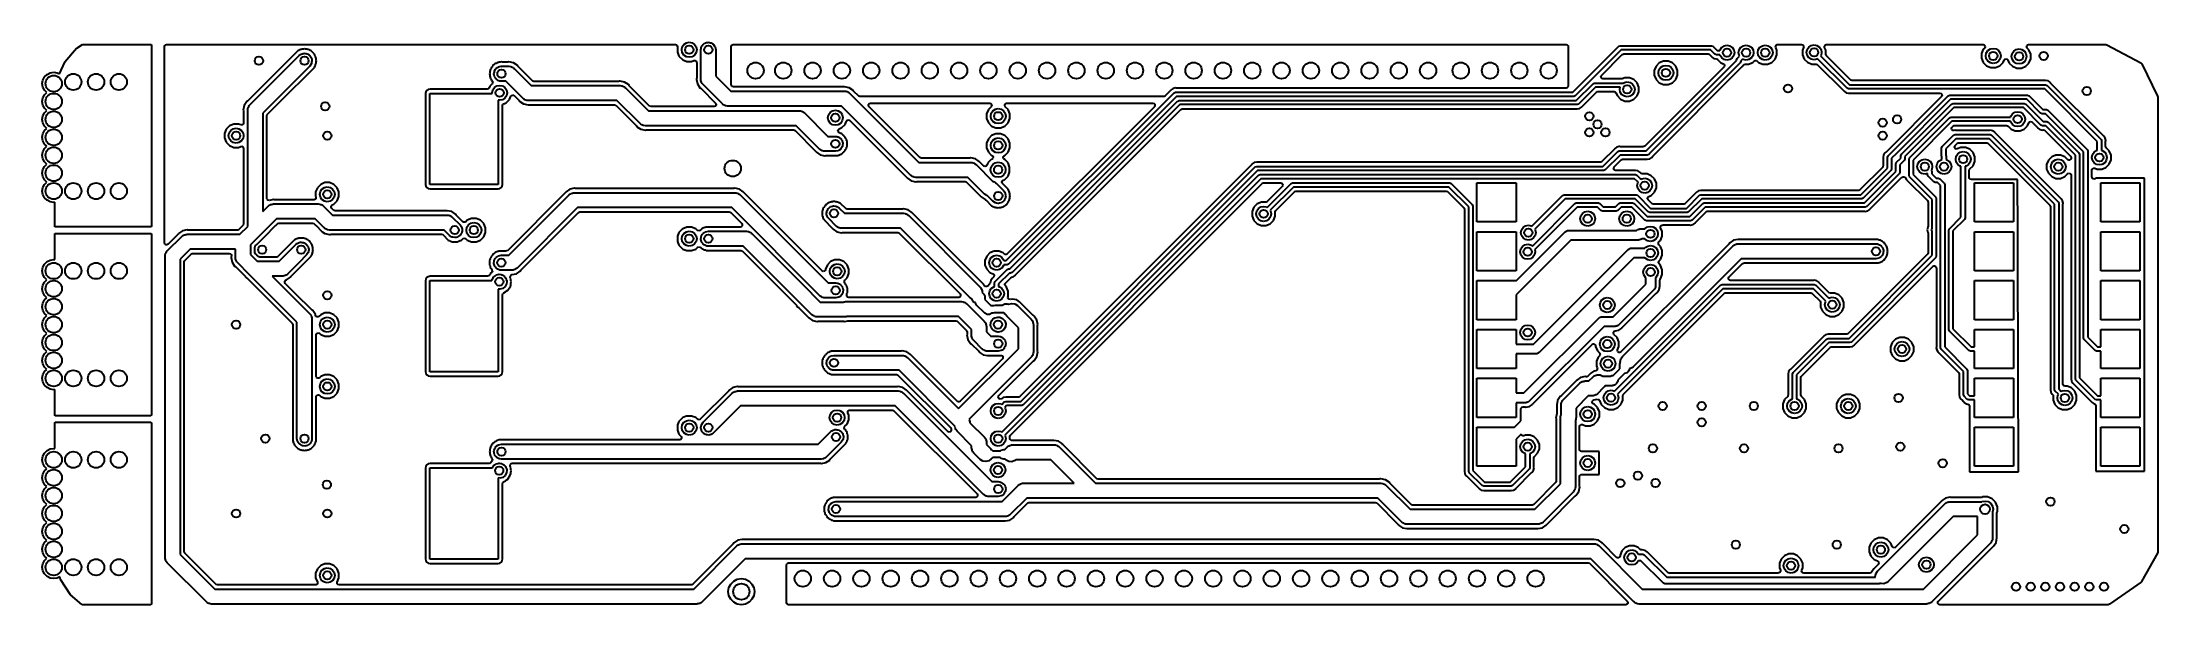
# Model space of a CAD drawing. Extents: x 2.66 to 5.22, y -3.92 to -3.24.
import ezdxf

# ---------------------------------------------------------------- set-up
doc = ezdxf.new("R2010")
doc.units = 0
doc.header["$MEASUREMENT"] = 0
doc.layers.add('BLACK', color=7, linetype='CONTINUOUS')

msp = doc.modelspace()

# ---------------------------------------------------------------- linework, layer by layer
at = {"layer": 'BLACK', "linetype": 'CONTINUOUS'}
for p, q in [((2.70501, -3.24862), (2.71185, -3.24419)), ((2.71185, -3.24419), (2.71217, -3.24409)), ((2.71217, -3.24409), (2.79469, -3.24409)), ((2.79469, -3.24409), (2.7951, -3.24427)), ((2.7951, -3.24427), (2.79528, -3.24469)), ((2.79528, -3.24469), (2.79528, -3.46398)), ((2.81102, -3.24661), (2.81142, -3.24525)), ((2.81102, -3.48383), (2.81102, -3.24661)), ((2.81142, -3.24525), (2.8125, -3.24432)), ((2.8125, -3.24432), (2.81354, -3.24409)), ((2.81354, -3.24409), (3.42871, -3.24409)), ((3.42871, -3.24409), (3.43007, -3.24449)), ((3.43007, -3.24449), (3.431, -3.24557)), ((3.431, -3.24557), (3.43118, -3.24711)), ((3.43118, -3.24711), (3.4311, -3.24749)), ((3.4311, -3.24749), (3.4311, -3.25292)), ((3.43634, -3.25051), (3.43703, -3.24705)), ((3.43703, -3.24705), (3.43899, -3.24411)), ((3.43899, -3.24411), (3.44193, -3.24215)), ((3.44193, -3.24215), (3.44539, -3.24146)), ((3.44539, -3.24146), (3.44886, -3.24215)), ((3.44886, -3.24215), (3.4518, -3.24411)), ((3.4518, -3.24411), (3.45376, -3.24705)), ((3.45376, -3.24705), (3.45445, -3.25051)), ((3.45997, -3.24791), (3.46014, -3.24705)), ((3.46014, -3.24705), (3.46078, -3.24609)), ((3.46078, -3.24609), (3.46118, -3.24519)), ((3.46118, -3.24519), (3.46168, -3.24474)), ((3.46168, -3.24474), (3.4621, -3.24411)), ((3.4621, -3.24411), (3.46318, -3.24339)), ((3.46318, -3.24339), (3.46398, -3.24267)), ((3.46398, -3.24267), (3.46452, -3.24249)), ((3.46452, -3.24249), (3.46504, -3.24215)), ((3.46504, -3.24215), (3.46646, -3.24186)), ((3.46646, -3.24186), (3.46756, -3.24151)), ((3.46756, -3.24151), (3.46801, -3.24155)), ((3.46801, -3.24155), (3.4685, -3.24146)), ((3.4685, -3.24146), (3.47009, -3.24177)), ((3.47009, -3.24177), (3.4713, -3.2419)), ((3.4713, -3.2419), (3.4716, -3.24207)), ((3.4716, -3.24207), (3.47197, -3.24215)), ((3.47197, -3.24215), (3.4735, -3.24317)), ((3.4735, -3.24317), (3.47456, -3.24378)), ((3.47456, -3.24378), (3.4747, -3.24397)), ((3.4747, -3.24397), (3.47491, -3.24411)), ((3.47491, -3.24411), (3.47613, -3.24594)), ((3.47613, -3.24594), (3.47678, -3.24683)), ((3.47678, -3.24683), (3.4768, -3.24694)), ((3.4768, -3.24694), (3.47687, -3.24705)), ((3.47687, -3.24705), (3.47756, -3.25051)), ((3.49606, -3.24661), (3.49646, -3.24525)), ((3.49606, -3.2928), (3.49606, -3.24661)), ((3.49646, -3.24525), (3.49754, -3.24432)), ((3.49754, -3.24432), (3.49858, -3.24409)), ((3.49858, -3.24409), (4.50535, -3.24409)), ((4.50535, -3.24409), (4.50672, -3.24449)), ((4.50672, -3.24449), (4.50765, -3.24557)), ((4.50765, -3.24557), (4.50787, -3.24661)), ((4.50787, -3.24661), (4.50787, -3.29425)), ((4.51355, -3.30181), (4.5691, -3.24626)), ((4.5691, -3.24626), (4.57087, -3.24553)), ((4.57087, -3.24553), (4.68113, -3.24553)), ((4.68113, -3.24553), (4.6829, -3.24626)), ((4.6829, -3.24626), (4.68807, -3.25144)), ((4.69344, -3.24753), (4.69638, -3.24557)), ((4.69638, -3.24557), (4.69984, -3.24488)), ((4.69984, -3.24488), (4.70331, -3.24557)), ((4.70331, -3.24557), (4.70625, -3.24753)), ((4.71655, -3.24753), (4.71949, -3.24557)), ((4.71949, -3.24557), (4.72295, -3.24488)), ((4.72295, -3.24488), (4.72642, -3.24557)), ((4.72642, -3.24557), (4.72936, -3.24753)), ((4.73966, -3.24753), (4.7426, -3.24557)), ((4.7426, -3.24557), (4.74606, -3.24488)), ((4.74606, -3.24488), (4.74953, -3.24557)), ((4.74953, -3.24557), (4.75247, -3.24753)), ((4.75853, -3.24617), (4.75917, -3.2449)), ((4.75868, -3.24758), (4.75853, -3.24617)), ((4.75917, -3.2449), (4.76039, -3.24417)), ((4.76039, -3.24417), (4.76101, -3.24409)), ((4.76101, -3.24409), (4.79005, -3.24409)), ((4.79005, -3.24409), (4.79142, -3.24449)), ((4.79142, -3.24449), (4.79235, -3.24557)), ((4.79235, -3.24557), (4.79255, -3.24697)), ((4.79255, -3.24697), (4.79238, -3.24758)), ((4.79675, -3.2502), (4.79872, -3.24726)), ((4.79872, -3.24726), (4.80165, -3.2453)), ((4.80165, -3.2453), (4.80512, -3.24461)), ((4.80512, -3.24461), (4.80858, -3.2453)), ((4.80858, -3.2453), (4.81152, -3.24726)), ((4.81152, -3.24726), (4.81348, -3.2502)), ((4.8177, -3.24617), (4.81834, -3.2449)), ((4.81785, -3.24758), (4.8177, -3.24617)), ((4.81834, -3.2449), (4.81956, -3.24417)), ((4.81956, -3.24417), (4.82018, -3.24409)), ((4.82018, -3.24409), (5.00942, -3.24409)), ((5.00942, -3.24409), (5.01078, -3.24449)), ((5.01078, -3.24449), (5.01171, -3.24557)), ((5.01191, -3.24697), (5.01132, -3.24826)), ((5.01171, -3.24557), (5.01191, -3.24697)), ((5.06204, -3.24715), (5.06214, -3.24573)), ((5.06272, -3.2484), (5.06204, -3.24715)), ((5.06214, -3.24573), (5.06299, -3.2446)), ((5.06299, -3.2446), (5.06432, -3.2441)), ((5.06432, -3.2441), (5.0645, -3.24409)), ((5.0645, -3.24409), (5.15783, -3.24409)), ((5.15783, -3.24409), (5.15902, -3.24439)), ((5.15902, -3.24439), (5.20007, -3.26635)), ((2.6841, -3.2796), (2.69056, -3.26539)), ((2.69056, -3.26539), (2.69065, -3.26525)), ((2.69065, -3.26525), (2.70489, -3.24873)), ((2.70489, -3.24873), (2.70501, -3.24862)), ((2.97233, -3.25183), (2.91194, -3.31222)), ((2.91435, -3.31694), (2.97391, -3.25738)), ((2.98672, -3.27018), (2.9298, -3.3271)), ((2.95022, -3.31381), (2.99226, -3.27176)), ((2.97341, -3.25138), (2.97233, -3.25183)), ((2.97385, -3.25115), (2.97341, -3.25138)), ((2.97482, -3.2505), (2.97385, -3.25115)), ((2.97391, -3.25738), (2.97538, -3.25619)), ((2.97391, -3.25738), (2.97391, -3.25738)), ((2.97391, -3.25738), (2.97391, -3.25738)), ((2.97596, -3.25028), (2.97482, -3.2505)), ((2.97538, -3.25619), (2.97612, -3.2559)), ((2.97643, -3.25013), (2.97596, -3.25028)), ((2.97612, -3.2559), (2.97685, -3.25541)), ((2.97751, -3.24969), (2.97643, -3.25013)), ((2.97685, -3.25541), (2.97798, -3.25519)), ((2.97868, -3.24969), (2.97751, -3.24969)), ((2.97798, -3.25519), (2.9789, -3.25484)), ((2.97917, -3.24964), (2.97868, -3.24969)), ((2.9789, -3.25484), (2.97958, -3.25487)), ((2.98031, -3.24941), (2.97917, -3.24964)), ((2.97958, -3.25487), (2.98031, -3.25472)), ((2.98146, -3.24964), (2.98031, -3.24941)), ((2.98031, -3.25472), (2.98158, -3.25498)), ((2.98195, -3.24969), (2.98146, -3.24964)), ((2.98158, -3.25498), (2.98266, -3.25503)), ((2.98312, -3.24969), (2.98195, -3.24969)), ((2.98266, -3.25503), (2.98317, -3.25529)), ((2.9842, -3.25013), (2.98312, -3.24969)), ((2.98317, -3.25529), (2.98378, -3.25541)), ((2.98378, -3.25541), (2.98498, -3.25622)), ((2.98467, -3.25028), (2.9842, -3.25013)), ((2.98581, -3.2505), (2.98467, -3.25028)), ((2.98498, -3.25622), (2.98601, -3.25674)), ((2.98678, -3.25115), (2.98581, -3.2505)), ((2.98601, -3.25674), (2.9863, -3.2571)), ((2.9863, -3.2571), (2.98672, -3.25738)), ((2.98672, -3.25738), (2.98762, -3.25872)), ((2.98868, -3.26724), (2.98672, -3.27018)), ((2.98672, -3.27018), (2.98672, -3.27018)), ((2.98722, -3.25138), (2.98678, -3.25115)), ((2.9883, -3.25183), (2.98722, -3.25138)), ((2.98762, -3.25872), (2.98838, -3.25967)), ((2.98912, -3.25266), (2.9883, -3.25183)), ((2.98838, -3.25967), (2.98847, -3.26)), ((2.98847, -3.26), (2.98868, -3.26031)), ((2.98868, -3.26031), (2.98904, -3.26212)), ((2.98871, -3.26712), (2.98868, -3.26724)), ((2.98877, -3.26702), (2.98871, -3.26712)), ((2.98894, -3.26594), (2.98877, -3.26702)), ((2.98937, -3.26378), (2.98894, -3.26594)), ((2.98904, -3.26212), (2.98936, -3.26331)), ((2.98951, -3.25297), (2.98912, -3.25266)), ((2.98936, -3.26331), (2.98932, -3.26353)), ((2.98932, -3.26353), (2.98937, -3.26378)), ((2.99048, -3.25362), (2.98951, -3.25297)), ((2.99112, -3.25459), (2.99048, -3.25362)), ((2.99144, -3.25497), (2.99112, -3.25459)), ((2.99226, -3.2558), (2.99144, -3.25497)), ((2.99271, -3.25687), (2.99226, -3.2558)), ((2.99226, -3.27176), (2.99271, -3.27068)), ((2.99294, -3.25731), (2.99271, -3.25687)), ((2.99271, -3.27068), (2.99294, -3.27025)), ((2.99359, -3.25828), (2.99294, -3.25731)), ((2.99294, -3.27025), (2.99359, -3.26928)), ((2.99382, -3.25942), (2.99359, -3.25828)), ((2.99359, -3.26928), (2.99382, -3.26813)), ((2.99396, -3.2599), (2.99382, -3.25942)), ((2.99382, -3.26813), (2.99396, -3.26766)), ((2.99441, -3.26098), (2.99396, -3.2599)), ((2.99396, -3.26766), (2.99441, -3.26658)), ((2.99441, -3.26214), (2.99441, -3.26098)), ((2.99446, -3.26263), (2.99441, -3.26214)), ((2.99441, -3.26542), (2.99446, -3.26492)), ((2.99441, -3.26658), (2.99441, -3.26542)), ((2.99469, -3.26378), (2.99446, -3.26263)), ((2.99446, -3.26492), (2.99469, -3.26378)), ((3.2058, -3.27306), (3.20515, -3.27403)), ((3.20603, -3.27262), (3.2058, -3.27306)), ((3.20648, -3.27154), (3.20603, -3.27262)), ((3.20741, -3.27061), (3.20648, -3.27154)), ((3.20772, -3.27023), (3.20741, -3.27061)), ((3.20837, -3.26926), (3.20772, -3.27023)), ((3.20934, -3.26861), (3.20837, -3.26926)), ((3.20972, -3.2683), (3.20934, -3.26861)), ((3.21044, -3.26758), (3.20972, -3.2683)), ((3.21138, -3.26719), (3.21044, -3.26758)), ((3.21182, -3.26696), (3.21138, -3.26719)), ((3.21303, -3.26615), (3.21182, -3.26696)), ((3.21202, -3.27312), (3.21213, -3.27302)), ((3.21213, -3.27302), (3.2136, -3.27183)), ((3.21446, -3.26586), (3.21303, -3.26615)), ((3.2136, -3.27183), (3.21427, -3.27157)), ((3.21427, -3.27157), (3.21485, -3.27115)), ((3.21494, -3.26572), (3.21446, -3.26586)), ((3.21485, -3.27115), (3.21601, -3.2709)), ((3.21562, -3.26543), (3.21494, -3.26572)), ((3.21636, -3.26543), (3.21562, -3.26543)), ((3.21601, -3.2709), (3.21711, -3.27048)), ((3.21685, -3.26538), (3.21636, -3.26543)), ((3.21853, -3.26505), (3.21685, -3.26538)), ((3.21711, -3.27048), (3.21783, -3.27052)), ((3.21783, -3.27052), (3.21853, -3.27037)), ((3.21968, -3.26528), (3.21853, -3.26505)), ((3.21853, -3.27037), (3.22731, -3.27037)), ((3.22017, -3.26533), (3.21968, -3.26528)), ((3.22567, -3.26533), (3.22017, -3.26533)), ((3.22617, -3.26528), (3.22567, -3.26533)), ((3.22731, -3.26505), (3.22617, -3.26528)), ((3.23281, -3.26615), (3.22731, -3.26505)), ((3.22731, -3.27037), (3.22919, -3.27056)), ((3.22919, -3.27056), (3.22985, -3.27086)), ((3.22985, -3.27086), (3.23055, -3.27097)), ((3.23055, -3.27097), (3.23155, -3.27161)), ((3.23155, -3.27161), (3.23263, -3.2721)), ((3.23263, -3.2721), (3.23311, -3.27263)), ((3.23747, -3.26926), (3.23281, -3.26615)), ((3.23311, -3.27263), (3.23371, -3.27302)), ((3.23371, -3.27302), (3.25439, -3.2937)), ((3.23812, -3.27023), (3.23747, -3.26926)), ((3.23843, -3.27061), (3.23812, -3.27023)), ((3.25574, -3.28792), (3.23843, -3.27061)), ((3.4311, -3.25292), (3.43119, -3.25337)), ((3.43119, -3.25337), (3.43298, -3.25802)), ((3.43298, -3.25802), (3.43326, -3.25845)), ((3.43326, -3.25845), (3.43721, -3.26241)), ((3.43703, -3.25398), (3.43634, -3.25051)), ((3.43899, -3.25691), (3.43703, -3.25398)), ((3.43721, -3.26241), (3.43765, -3.26269)), ((3.43765, -3.26269), (3.4423, -3.26448)), ((3.44193, -3.25888), (3.43899, -3.25691)), ((3.44539, -3.25957), (3.44193, -3.25888)), ((3.4423, -3.26448), (3.44275, -3.26457)), ((3.44275, -3.26457), (3.44781, -3.26457)), ((3.44886, -3.25888), (3.44539, -3.25957)), ((3.44781, -3.26457), (3.44824, -3.26449)), ((3.44824, -3.26449), (3.45104, -3.26349)), ((3.4518, -3.25691), (3.44886, -3.25888)), ((3.45104, -3.26349), (3.45246, -3.26341)), ((3.45376, -3.25398), (3.4518, -3.25691)), ((3.45246, -3.26341), (3.4537, -3.26411)), ((3.4537, -3.26411), (3.45436, -3.26536)), ((3.45445, -3.25051), (3.45376, -3.25398)), ((3.45436, -3.26536), (3.45441, -3.26586)), ((3.45441, -3.26586), (3.45441, -3.28458)), ((3.45945, -3.25051), (3.45965, -3.24863)), ((3.45945, -3.28622), (3.45945, -3.25051)), ((3.45965, -3.24863), (3.45997, -3.24791)), ((3.47756, -3.25051), (3.47756, -3.28247)), ((4.5719, -3.25053), (4.51635, -3.30608)), ((4.54809, -3.28147), (4.57325, -3.25631)), ((4.6801, -3.25053), (4.5719, -3.25053)), ((4.57325, -3.25631), (4.5745, -3.25563)), ((4.5745, -3.25563), (4.57503, -3.25557)), ((4.57503, -3.25557), (4.67696, -3.25557)), ((4.69617, -3.27144), (4.60072, -3.3669)), ((4.60207, -3.37268), (4.7114, -3.26335)), ((4.71567, -3.26615), (4.60559, -3.37622)), ((4.61041, -3.37853), (4.71853, -3.27042)), ((4.61404, -3.27038), (4.61189, -3.27556)), ((4.618, -3.26642), (4.61404, -3.27038)), ((4.61762, -3.2749), (4.61958, -3.27196)), ((4.62318, -3.26427), (4.618, -3.26642)), ((4.61958, -3.27196), (4.62252, -3.27)), ((4.62252, -3.27), (4.62598, -3.26931)), ((4.62879, -3.26427), (4.62318, -3.26427)), ((4.62598, -3.26931), (4.62945, -3.27)), ((4.63397, -3.26642), (4.62879, -3.26427)), ((4.62945, -3.27), (4.63239, -3.27196)), ((4.63239, -3.27196), (4.63435, -3.2749)), ((4.63793, -3.27038), (4.63397, -3.26642)), ((4.64008, -3.27556), (4.63793, -3.27038)), ((4.67696, -3.25557), (4.67833, -3.25597)), ((4.67833, -3.25597), (4.67875, -3.25631)), ((4.67875, -3.25631), (4.681, -3.25857)), ((4.68527, -3.2557), (4.6801, -3.25053)), ((4.681, -3.25857), (4.68132, -3.25895)), ((4.68132, -3.25895), (4.6816, -3.25937)), ((4.6816, -3.25937), (4.68409, -3.26104)), ((4.68409, -3.26104), (4.68699, -3.26161)), ((4.68704, -3.25644), (4.68527, -3.2557)), ((4.68699, -3.26161), (4.68828, -3.2623)), ((4.69128, -3.25644), (4.68704, -3.25644)), ((4.68807, -3.25144), (4.69128, -3.25144)), ((4.68828, -3.2623), (4.69186, -3.26589)), ((4.69128, -3.25144), (4.69148, -3.25047)), ((4.69148, -3.2574), (4.69128, -3.25644)), ((4.69148, -3.25047), (4.69344, -3.24753)), ((4.69344, -3.26034), (4.69148, -3.2574)), ((4.69186, -3.26589), (4.69536, -3.26733)), ((4.69638, -3.2623), (4.69344, -3.26034)), ((4.69536, -3.26733), (4.69646, -3.26823)), ((4.69656, -3.27095), (4.69617, -3.27144)), ((4.69984, -3.26299), (4.69638, -3.2623)), ((4.69646, -3.26823), (4.69691, -3.26957)), ((4.69691, -3.26957), (4.69656, -3.27095)), ((4.70331, -3.2623), (4.69984, -3.26299)), ((4.70625, -3.26034), (4.70331, -3.2623)), ((4.70625, -3.24753), (4.70821, -3.25047)), ((4.70821, -3.2574), (4.70625, -3.26034)), ((4.70821, -3.25047), (4.7089, -3.25394)), ((4.7089, -3.25394), (4.70821, -3.2574)), ((4.7114, -3.26299), (4.71213, -3.26122)), ((4.7114, -3.26335), (4.7114, -3.26299)), ((4.71213, -3.26122), (4.71513, -3.25822)), ((4.7139, -3.25394), (4.71459, -3.25047)), ((4.71459, -3.2574), (4.7139, -3.25394)), ((4.71459, -3.25047), (4.71655, -3.24753)), ((4.71513, -3.25822), (4.71459, -3.2574)), ((4.71601, -3.26533), (4.71567, -3.26615)), ((4.7164, -3.26438), (4.71601, -3.26533)), ((4.71867, -3.26176), (4.7164, -3.26403)), ((4.7164, -3.26403), (4.7164, -3.26438)), ((4.71853, -3.27042), (4.71891, -3.2701)), ((4.71949, -3.2623), (4.71867, -3.26176)), ((4.71891, -3.2701), (4.71933, -3.26982)), ((4.71933, -3.26982), (4.71978, -3.26915)), ((4.72295, -3.26299), (4.71949, -3.2623)), ((4.71978, -3.26915), (4.72087, -3.26824)), ((4.72087, -3.26824), (4.72187, -3.26803)), ((4.72187, -3.26803), (4.72576, -3.26803)), ((4.72642, -3.2623), (4.72295, -3.26299)), ((4.72576, -3.26803), (4.73094, -3.26589)), ((4.72936, -3.26034), (4.72642, -3.2623)), ((4.72936, -3.24753), (4.73132, -3.25047)), ((4.73132, -3.2574), (4.72936, -3.26034)), ((4.73094, -3.26589), (4.73273, -3.2641)), ((4.73132, -3.25047), (4.73201, -3.25394)), ((4.73201, -3.25394), (4.73132, -3.2574)), ((4.73273, -3.2641), (4.73397, -3.26342)), ((4.73397, -3.26342), (4.73539, -3.26352)), ((4.73539, -3.26352), (4.73629, -3.2641)), ((4.73629, -3.2641), (4.73808, -3.26589)), ((4.73701, -3.25394), (4.7377, -3.25047)), ((4.7377, -3.2574), (4.73701, -3.25394)), ((4.7377, -3.25047), (4.73966, -3.24753)), ((4.73966, -3.26034), (4.7377, -3.2574)), ((4.73808, -3.26589), (4.74326, -3.26803)), ((4.7426, -3.2623), (4.73966, -3.26034)), ((4.74606, -3.26299), (4.7426, -3.2623)), ((4.74326, -3.26803), (4.74887, -3.26803)), ((4.74953, -3.2623), (4.74606, -3.26299)), ((4.74887, -3.26803), (4.75405, -3.26589)), ((4.75247, -3.26034), (4.74953, -3.2623)), ((4.75247, -3.24753), (4.75443, -3.25047)), ((4.75443, -3.2574), (4.75247, -3.26034)), ((4.75405, -3.26589), (4.75801, -3.26192)), ((4.75443, -3.25047), (4.75512, -3.25394)), ((4.75512, -3.25394), (4.75443, -3.2574)), ((4.75801, -3.26192), (4.76016, -3.25674)), ((4.76016, -3.25113), (4.75868, -3.24758)), ((4.76016, -3.25674), (4.76016, -3.25113)), ((4.79238, -3.24758), (4.79102, -3.25086)), ((4.79102, -3.25086), (4.79102, -3.25646)), ((4.79102, -3.25646), (4.79317, -3.26165)), ((4.79317, -3.26165), (4.79713, -3.26561)), ((4.79606, -3.25366), (4.79675, -3.2502)), ((4.79675, -3.25713), (4.79606, -3.25366)), ((4.79872, -3.26006), (4.79675, -3.25713)), ((4.79713, -3.26561), (4.80231, -3.26776)), ((4.80165, -3.26203), (4.79872, -3.26006)), ((4.80512, -3.26272), (4.80165, -3.26203)), ((4.80231, -3.26776), (4.80751, -3.26776)), ((4.80858, -3.26203), (4.80512, -3.26272)), ((4.80751, -3.26776), (4.80887, -3.26816)), ((4.8094, -3.26148), (4.80858, -3.26203)), ((4.80887, -3.26816), (4.80929, -3.26849)), ((4.80929, -3.26849), (4.8407, -3.29991)), ((4.84496, -3.29704), (4.8094, -3.26148)), ((4.81348, -3.25713), (4.81294, -3.25794)), ((4.81294, -3.25794), (4.84777, -3.29278)), ((4.81348, -3.2502), (4.81417, -3.25366)), ((4.81417, -3.25366), (4.81348, -3.25713)), ((4.81921, -3.25086), (4.81785, -3.24758)), ((4.81921, -3.25605), (4.81921, -3.25086)), ((4.81927, -3.25659), (4.81921, -3.25605)), ((4.81995, -3.25783), (4.81927, -3.25659)), ((4.84912, -3.287), (4.81995, -3.25783)), ((5.0097, -3.24989), (5.00756, -3.25507)), ((5.00756, -3.25507), (5.00756, -3.26068)), ((5.00756, -3.26068), (5.0097, -3.26586)), ((5.0112, -3.2484), (5.0097, -3.24989)), ((5.0097, -3.26586), (5.01367, -3.26982)), ((5.01132, -3.24826), (5.0112, -3.2484)), ((5.0126, -3.25787), (5.01329, -3.25441)), ((5.01329, -3.26134), (5.0126, -3.25787)), ((5.01329, -3.25441), (5.01525, -3.25147)), ((5.01525, -3.26428), (5.01329, -3.26134)), ((5.01367, -3.26982), (5.01885, -3.27197)), ((5.01525, -3.25147), (5.01819, -3.24951)), ((5.01819, -3.26624), (5.01525, -3.26428)), ((5.01819, -3.24951), (5.02165, -3.24882)), ((5.02165, -3.26693), (5.01819, -3.26624)), ((5.01885, -3.27197), (5.02446, -3.27197)), ((5.02165, -3.24882), (5.02512, -3.24951)), ((5.02512, -3.26624), (5.02165, -3.26693)), ((5.02446, -3.27197), (5.02964, -3.26982)), ((5.02512, -3.24951), (5.02806, -3.25147)), ((5.02806, -3.26428), (5.02512, -3.26624)), ((5.02806, -3.25147), (5.03002, -3.25441)), ((5.03002, -3.26134), (5.02806, -3.26428)), ((5.02964, -3.26982), (5.0336, -3.26586)), ((5.03002, -3.25441), (5.03071, -3.25787)), ((5.03071, -3.25787), (5.03002, -3.26134)), ((5.0336, -3.26586), (5.03482, -3.26292)), ((5.03482, -3.26292), (5.03571, -3.26181)), ((5.03571, -3.26181), (5.03706, -3.26136)), ((5.03706, -3.26136), (5.03843, -3.26172)), ((5.03843, -3.26172), (5.0394, -3.26275)), ((5.0394, -3.26275), (5.03948, -3.26292)), ((5.03948, -3.26292), (5.04096, -3.2665)), ((5.04096, -3.2665), (5.04492, -3.27047)), ((5.04385, -3.25852), (5.04454, -3.25505)), ((5.04454, -3.26198), (5.04385, -3.25852)), ((5.04454, -3.25505), (5.04651, -3.25211)), ((5.04651, -3.26492), (5.04454, -3.26198)), ((5.04492, -3.27047), (5.0501, -3.27261)), ((5.04651, -3.25211), (5.04944, -3.25015)), ((5.04944, -3.26688), (5.04651, -3.26492)), ((5.04944, -3.25015), (5.05291, -3.24946)), ((5.05291, -3.26757), (5.04944, -3.26688)), ((5.0501, -3.27261), (5.05571, -3.27261)), ((5.05291, -3.24946), (5.05637, -3.25015)), ((5.05637, -3.26688), (5.05291, -3.26757)), ((5.05571, -3.27261), (5.06089, -3.27047)), ((5.05637, -3.25015), (5.05931, -3.25211)), ((5.05931, -3.26492), (5.05637, -3.26688)), ((5.05931, -3.25211), (5.06127, -3.25505)), ((5.06127, -3.26198), (5.05931, -3.26492)), ((5.06089, -3.27047), (5.06486, -3.2665)), ((5.06127, -3.25505), (5.06196, -3.25852)), ((5.06196, -3.25852), (5.06127, -3.26198)), ((5.06486, -3.25053), (5.06272, -3.2484)), ((5.067, -3.25571), (5.06486, -3.25053)), ((5.06486, -3.2665), (5.067, -3.26132)), ((5.067, -3.26132), (5.067, -3.25571)), ((5.20007, -3.26635), (5.20114, -3.26746)), ((5.20114, -3.26746), (5.22022, -3.30656)), ((2.66339, -3.29134), (2.66406, -3.28708)), ((2.66406, -3.2956), (2.66339, -3.29134)), ((2.66406, -3.28708), (2.66602, -3.28324)), ((2.66602, -3.29944), (2.66406, -3.2956)), ((2.66602, -3.28324), (2.66907, -3.28019)), ((2.66907, -3.28019), (2.67291, -3.27823)), ((2.67291, -3.27823), (2.67717, -3.27756)), ((2.67717, -3.27756), (2.68142, -3.27823)), ((2.68142, -3.27823), (2.6841, -3.2796)), ((3.12992, -3.2984), (3.12826, -3.29952)), ((3.13214, -3.29796), (3.12992, -3.2984)), ((3.20117, -3.29796), (3.13214, -3.29796)), ((3.20261, -3.29751), (3.20117, -3.29796)), ((3.2035, -3.29641), (3.20261, -3.29751)), ((3.20427, -3.29455), (3.2035, -3.29641)), ((3.20428, -3.27838), (3.20405, -3.27953)), ((3.20405, -3.27953), (3.20428, -3.28067)), ((3.20711, -3.29171), (3.20427, -3.29455)), ((3.20433, -3.27789), (3.20428, -3.27838)), ((3.20428, -3.28067), (3.20433, -3.28116)), ((3.20478, -3.27565), (3.20433, -3.27672)), ((3.20433, -3.27672), (3.20433, -3.27789)), ((3.20433, -3.28116), (3.20433, -3.28233)), ((3.20433, -3.28233), (3.20478, -3.28341)), ((3.20492, -3.27517), (3.20478, -3.27565)), ((3.20478, -3.28341), (3.20492, -3.28388)), ((3.20515, -3.27403), (3.20492, -3.27517)), ((3.20492, -3.28388), (3.20515, -3.28503)), ((3.20515, -3.28503), (3.2058, -3.286)), ((3.2058, -3.286), (3.20603, -3.28643)), ((3.20603, -3.28643), (3.20648, -3.28751)), ((3.20648, -3.28751), (3.20711, -3.28814)), ((3.20711, -3.28814), (3.20779, -3.28939)), ((3.20769, -3.29081), (3.20711, -3.29171)), ((3.20779, -3.28939), (3.20769, -3.29081)), ((3.20785, -3.29907), (3.20981, -3.29613)), ((3.20937, -3.27953), (3.2098, -3.27737)), ((3.20942, -3.27977), (3.20937, -3.27953)), ((3.20938, -3.28), (3.20942, -3.27977)), ((3.2097, -3.28119), (3.20938, -3.28)), ((3.21006, -3.28299), (3.2097, -3.28119)), ((3.2098, -3.27737), (3.20997, -3.27628)), ((3.20981, -3.29613), (3.21275, -3.29417)), ((3.20997, -3.27628), (3.21003, -3.27618)), ((3.21003, -3.27618), (3.21006, -3.27606)), ((3.21006, -3.27606), (3.21141, -3.27404)), ((3.21027, -3.2833), (3.21006, -3.28299)), ((3.21036, -3.28364), (3.21027, -3.2833)), ((3.21112, -3.28458), (3.21036, -3.28364)), ((3.21202, -3.28593), (3.21112, -3.28458)), ((3.21141, -3.27404), (3.2118, -3.27336)), ((3.2118, -3.27336), (3.21192, -3.27328)), ((3.21192, -3.27328), (3.21202, -3.27312)), ((3.21244, -3.28621), (3.21202, -3.28593)), ((3.21273, -3.28656), (3.21244, -3.28621)), ((3.21376, -3.28709), (3.21273, -3.28656)), ((3.21275, -3.29417), (3.21622, -3.29348)), ((3.21496, -3.28789), (3.21376, -3.28709)), ((3.21557, -3.28802), (3.21496, -3.28789)), ((3.21608, -3.28827), (3.21557, -3.28802)), ((3.21712, -3.28833), (3.21608, -3.28827)), ((3.21622, -3.29348), (3.21968, -3.29417)), ((3.21718, -3.28834), (3.21712, -3.28833)), ((3.21843, -3.28858), (3.21718, -3.28834)), ((3.21896, -3.28848), (3.21843, -3.28858)), ((3.22356, -3.28848), (3.21896, -3.28848)), ((3.21968, -3.29417), (3.22262, -3.29613)), ((3.22262, -3.29613), (3.22458, -3.29907)), ((3.24424, -3.30916), (3.22356, -3.28848)), ((3.25439, -3.2937), (3.36181, -3.2937)), ((3.25616, -3.28826), (3.25574, -3.28792)), ((3.25753, -3.28866), (3.25616, -3.28826)), ((3.36017, -3.28866), (3.25753, -3.28866)), ((3.36067, -3.28861), (3.36017, -3.28866)), ((3.36181, -3.28839), (3.36067, -3.28861)), ((3.36731, -3.28948), (3.36181, -3.28839)), ((3.36181, -3.2937), (3.36369, -3.2939)), ((3.36369, -3.2939), (3.36435, -3.29419)), ((3.36435, -3.29419), (3.36506, -3.2943)), ((3.36506, -3.2943), (3.36605, -3.29495)), ((3.36605, -3.29495), (3.36713, -3.29543)), ((3.36713, -3.29543), (3.36761, -3.29596)), ((3.37197, -3.29259), (3.36731, -3.28948)), ((3.36761, -3.29596), (3.36821, -3.29635)), ((3.36821, -3.29635), (3.39608, -3.32422)), ((3.37262, -3.29356), (3.37197, -3.29259)), ((3.37293, -3.29395), (3.37262, -3.29356)), ((3.39743, -3.31845), (3.37293, -3.29395)), ((3.45436, -3.28508), (3.45413, -3.28622)), ((3.45413, -3.28622), (3.45523, -3.29172)), ((3.45441, -3.28458), (3.45436, -3.28508)), ((3.45523, -3.29172), (3.45834, -3.29638)), ((3.45834, -3.29638), (3.45931, -3.29703)), ((3.45931, -3.29703), (3.45969, -3.29734)), ((3.4596, -3.28692), (3.45945, -3.28622)), ((3.45956, -3.28764), (3.4596, -3.28692)), ((3.45999, -3.28874), (3.45956, -3.28764)), ((3.45969, -3.29734), (3.47723, -3.31488)), ((3.46023, -3.2899), (3.45999, -3.28874)), ((3.46065, -3.29048), (3.46023, -3.2899)), ((3.46091, -3.29115), (3.46065, -3.29048)), ((3.4621, -3.29262), (3.46091, -3.29115)), ((3.48545, -3.31597), (3.4621, -3.29262)), ((3.47756, -3.28247), (3.4956, -3.30051)), ((3.49612, -3.29334), (3.49606, -3.2928)), ((3.4968, -3.29458), (3.49612, -3.29334)), ((3.49695, -3.29473), (3.4968, -3.29458)), ((3.49737, -3.29507), (3.49695, -3.29473)), ((3.49873, -3.29547), (3.49737, -3.29507)), ((3.6315, -3.29547), (3.49873, -3.29547)), ((3.632, -3.29542), (3.6315, -3.29547)), ((3.63314, -3.2952), (3.632, -3.29542)), ((3.63864, -3.29629), (3.63314, -3.2952)), ((3.6433, -3.29941), (3.63864, -3.29629)), ((4.03036, -3.29721), (4.02786, -3.29888)), ((4.0333, -3.29662), (4.03036, -3.29721)), ((4.0338, -3.29672), (4.0333, -3.29662)), ((4.03429, -3.29677), (4.0338, -3.29672)), ((4.50535, -3.29677), (4.03429, -3.29677)), ((4.5064, -3.29654), (4.50535, -3.29677)), ((4.50747, -3.29561), (4.5064, -3.29654)), ((4.50787, -3.29425), (4.50747, -3.29561)), ((4.51769, -3.31181), (4.53797, -3.29154)), ((4.54077, -3.29581), (4.5205, -3.31608)), ((4.53797, -3.29154), (4.53845, -3.29134)), ((4.53845, -3.29134), (4.53973, -3.29081)), ((4.53973, -3.29081), (4.57419, -3.29081)), ((4.57071, -3.29581), (4.54077, -3.29581)), ((4.54738, -3.28289), (4.54797, -3.2816)), ((4.54758, -3.28429), (4.54738, -3.28289)), ((4.54851, -3.28537), (4.54758, -3.28429)), ((4.54797, -3.2816), (4.54809, -3.28147)), ((4.54988, -3.28577), (4.54851, -3.28537)), ((4.57234, -3.28577), (4.54988, -3.28577)), ((4.5702, -3.29837), (4.57071, -3.29581)), ((4.57089, -3.30183), (4.5702, -3.29837)), ((4.5733, -3.28558), (4.57234, -3.28577)), ((4.57645, -3.28427), (4.5733, -3.28558)), ((4.57419, -3.29081), (4.57443, -3.29091)), ((4.57443, -3.29091), (4.57579, -3.29)), ((4.57579, -3.29), (4.57925, -3.28931)), ((4.58206, -3.28427), (4.57645, -3.28427)), ((4.57925, -3.28931), (4.58272, -3.29)), ((4.58724, -3.28642), (4.58206, -3.28427)), ((4.58272, -3.29), (4.58565, -3.29196)), ((4.58565, -3.29196), (4.58762, -3.2949)), ((4.5912, -3.29038), (4.58724, -3.28642)), ((4.58762, -3.2949), (4.58831, -3.29837)), ((4.58831, -3.29837), (4.58762, -3.30183)), ((4.59335, -3.29556), (4.5912, -3.29038)), ((4.59335, -3.30117), (4.59335, -3.29556)), ((4.61189, -3.27556), (4.61189, -3.28117)), ((4.61189, -3.28117), (4.61404, -3.28635)), ((4.61404, -3.28635), (4.618, -3.29031)), ((4.61693, -3.27837), (4.61762, -3.2749)), ((4.61762, -3.28183), (4.61693, -3.27837)), ((4.61958, -3.28477), (4.61762, -3.28183)), ((4.618, -3.29031), (4.62318, -3.29246)), ((4.62252, -3.28673), (4.61958, -3.28477)), ((4.62598, -3.28742), (4.62252, -3.28673)), ((4.62318, -3.29246), (4.62879, -3.29246)), ((4.62945, -3.28673), (4.62598, -3.28742)), ((4.62879, -3.29246), (4.63397, -3.29031)), ((4.63239, -3.28477), (4.62945, -3.28673)), ((4.63435, -3.28183), (4.63239, -3.28477)), ((4.63397, -3.29031), (4.63793, -3.28635)), ((4.63435, -3.2749), (4.63504, -3.27837)), ((4.63504, -3.27837), (4.63435, -3.28183)), ((4.63793, -3.28635), (4.64008, -3.28117)), ((4.64008, -3.28117), (4.64008, -3.27556)), ((4.84673, -3.29778), (4.84496, -3.29704)), ((5.084, -3.29778), (4.84673, -3.29778)), ((4.84777, -3.29278), (5.08504, -3.29278)), ((4.84954, -3.28734), (4.84912, -3.287)), ((4.8509, -3.28774), (4.84954, -3.28734)), ((5.08405, -3.28774), (4.8509, -3.28774)), ((5.1475, -3.36127), (5.084, -3.29778)), ((5.08454, -3.28769), (5.08405, -3.28774)), ((5.08504, -3.28759), (5.08454, -3.28769)), ((5.08798, -3.28817), (5.08504, -3.28759)), ((5.08504, -3.29278), (5.08681, -3.29351)), ((5.08681, -3.29351), (5.15177, -3.35847)), ((5.09047, -3.28984), (5.08798, -3.28817)), ((5.09076, -3.29026), (5.09047, -3.28984)), ((5.09107, -3.29065), (5.09076, -3.29026)), ((5.15463, -3.3542), (5.09107, -3.29065)), ((2.66339, -3.31299), (2.66406, -3.30873)), ((2.66406, -3.31725), (2.66339, -3.31299)), ((2.66406, -3.30873), (2.66602, -3.30489)), ((2.66602, -3.32109), (2.66406, -3.31725)), ((2.66874, -3.30217), (2.66602, -3.29944)), ((2.66602, -3.30489), (2.66874, -3.30217)), ((2.66874, -3.32382), (2.66602, -3.32109)), ((2.66602, -3.32655), (2.66874, -3.32382)), ((2.90747, -3.31785), (2.90638, -3.32335)), ((2.90638, -3.32335), (2.90661, -3.32449)), ((2.91059, -3.31318), (2.90747, -3.31785)), ((2.91156, -3.31254), (2.91059, -3.31318)), ((2.91194, -3.31222), (2.91156, -3.31254)), ((2.91169, -3.32335), (2.91189, -3.32146)), ((2.91169, -3.46408), (2.91169, -3.32335)), ((2.91189, -3.32146), (2.91218, -3.32081)), ((2.91218, -3.32081), (2.91229, -3.3201)), ((2.91229, -3.3201), (2.91294, -3.31911)), ((2.91294, -3.31911), (2.91342, -3.31802)), ((2.91342, -3.31802), (2.91395, -3.31754)), ((2.91395, -3.31754), (2.91435, -3.31694)), ((2.93558, -3.32845), (2.95022, -3.31381)), ((3.12714, -3.30118), (3.1267, -3.3034)), ((3.1267, -3.3034), (3.1267, -3.41314)), ((3.12826, -3.29952), (3.12714, -3.30118)), ((3.13189, -3.41339), (3.13189, -3.30315)), ((3.13189, -3.30315), (3.20728, -3.30315)), ((3.20716, -3.30253), (3.20785, -3.29907)), ((3.20728, -3.30315), (3.20716, -3.30253)), ((3.21622, -3.31159), (3.21457, -3.31126)), ((3.21457, -3.31126), (3.21457, -3.41339)), ((3.21968, -3.3109), (3.21622, -3.31159)), ((3.22262, -3.30894), (3.21968, -3.3109)), ((3.21975, -3.31801), (3.22015, -3.31664)), ((3.21975, -3.41314), (3.21975, -3.31801)), ((3.22015, -3.31664), (3.22131, -3.31568)), ((3.22131, -3.31568), (3.2242, -3.31448)), ((3.22458, -3.306), (3.22262, -3.30894)), ((3.2242, -3.31448), (3.22817, -3.31052)), ((3.22458, -3.29907), (3.22527, -3.30253)), ((3.22527, -3.30253), (3.22458, -3.306)), ((3.22817, -3.31052), (3.22974, -3.30671)), ((3.22974, -3.30671), (3.23063, -3.30561)), ((3.23063, -3.30561), (3.23198, -3.30516)), ((3.23198, -3.30516), (3.23335, -3.30551)), ((3.23335, -3.30551), (3.23385, -3.3059)), ((3.23385, -3.3059), (3.23952, -3.31157)), ((3.23952, -3.31157), (3.23983, -3.31195)), ((3.23983, -3.31195), (3.24048, -3.31292)), ((3.24048, -3.31292), (3.24514, -3.31603)), ((3.24484, -3.30955), (3.24424, -3.30916)), ((3.24532, -3.31008), (3.24484, -3.30955)), ((3.24514, -3.31603), (3.25064, -3.31713)), ((3.2464, -3.31056), (3.24532, -3.31008)), ((3.2474, -3.31121), (3.2464, -3.31056)), ((3.24811, -3.31132), (3.2474, -3.31121)), ((3.24876, -3.31161), (3.24811, -3.31132)), ((3.25064, -3.31181), (3.24876, -3.31161)), ((3.35806, -3.31181), (3.25064, -3.31181)), ((3.25064, -3.31713), (3.25179, -3.3169)), ((3.25179, -3.3169), (3.25228, -3.31685)), ((3.25228, -3.31685), (3.35493, -3.31685)), ((3.35493, -3.31685), (3.35629, -3.31725)), ((3.35629, -3.31725), (3.35671, -3.31759)), ((3.35671, -3.31759), (3.38121, -3.34209)), ((3.38593, -3.33968), (3.35806, -3.31181)), ((3.39785, -3.31878), (3.39743, -3.31845)), ((3.39922, -3.31918), (3.39785, -3.31878)), ((3.47545, -3.31918), (3.39922, -3.31918)), ((3.47563, -3.31918), (3.47545, -3.31918)), ((3.47696, -3.31868), (3.47563, -3.31918)), ((3.47781, -3.31754), (3.47696, -3.31868)), ((3.47723, -3.31488), (3.47791, -3.31613)), ((3.47791, -3.31613), (3.47781, -3.31754)), ((3.48605, -3.31636), (3.48545, -3.31597)), ((3.48653, -3.31689), (3.48605, -3.31636)), ((3.48761, -3.31737), (3.48653, -3.31689)), ((3.48861, -3.31802), (3.48761, -3.31737)), ((3.48931, -3.31813), (3.48861, -3.31802)), ((3.48997, -3.31842), (3.48931, -3.31813)), ((3.49185, -3.31862), (3.48997, -3.31842)), ((3.62939, -3.31862), (3.49185, -3.31862)), ((3.4956, -3.30051), (3.63314, -3.30051)), ((3.61858, -3.32431), (3.62205, -3.32362)), ((3.62205, -3.32362), (3.62551, -3.32431)), ((3.71284, -3.40207), (3.62939, -3.31862)), ((3.63314, -3.30051), (3.63502, -3.30071)), ((3.63502, -3.30071), (3.63568, -3.301)), ((3.63568, -3.301), (3.63639, -3.30111)), ((3.63639, -3.30111), (3.63738, -3.30176)), ((3.63738, -3.30176), (3.63846, -3.30224)), ((3.63846, -3.30224), (3.63894, -3.30277)), ((3.63894, -3.30277), (3.63954, -3.30316)), ((3.63954, -3.30316), (3.72299, -3.38661)), ((3.64395, -3.30038), (3.6433, -3.29941)), ((3.64426, -3.30076), (3.64395, -3.30038)), ((3.64985, -3.30635), (3.64426, -3.30076)), ((3.65027, -3.30669), (3.64985, -3.30635)), ((3.65164, -3.30709), (3.65027, -3.30669)), ((4.01882, -3.30709), (3.65164, -3.30709)), ((3.66209, -3.31802), (3.66219, -3.3166)), ((3.66277, -3.31926), (3.66209, -3.31802)), ((3.66219, -3.3166), (3.66304, -3.31546)), ((3.72434, -3.38084), (3.66277, -3.31926)), ((3.66304, -3.31546), (3.66437, -3.31497)), ((3.66437, -3.31497), (3.66455, -3.31496)), ((3.66455, -3.31496), (3.80863, -3.31496)), ((3.80695, -3.32272), (3.8048, -3.32791)), ((3.81041, -3.31926), (3.80695, -3.32272)), ((3.80863, -3.31496), (3.80999, -3.31536)), ((3.80999, -3.31536), (3.81092, -3.31643)), ((3.81053, -3.31913), (3.81041, -3.31926)), ((3.81112, -3.31784), (3.81053, -3.31913)), ((3.81092, -3.31643), (3.81112, -3.31784)), ((3.81249, -3.32431), (3.81543, -3.32234)), ((3.81543, -3.32234), (3.8189, -3.32165)), ((3.8189, -3.32165), (3.82236, -3.32234)), ((3.82236, -3.32234), (3.8253, -3.32431)), ((3.8267, -3.31802), (3.8268, -3.3166)), ((3.82738, -3.31926), (3.8267, -3.31802)), ((3.8268, -3.3166), (3.82766, -3.31546)), ((3.83085, -3.32272), (3.82738, -3.31926)), ((3.82766, -3.31546), (3.82899, -3.31497)), ((3.8287, -3.50537), (4.03153, -3.30254)), ((3.82899, -3.31497), (3.82917, -3.31496)), ((3.82917, -3.31496), (4.0059, -3.31496)), ((4.00768, -3.31926), (3.82975, -3.4972)), ((3.83299, -3.32791), (3.83085, -3.32272)), ((4.03433, -3.30681), (3.8315, -3.50964)), ((3.83284, -3.51537), (4.03567, -3.31254)), ((4.03848, -3.31681), (3.83565, -3.51964)), ((3.83991, -3.5225), (4.03983, -3.32259)), ((4.0059, -3.31496), (4.00727, -3.31536)), ((4.00727, -3.31536), (4.00819, -3.31643)), ((4.00781, -3.31913), (4.00768, -3.31926)), ((4.0084, -3.31784), (4.00781, -3.31913)), ((4.00819, -3.31643), (4.0084, -3.31784)), ((4.01935, -3.30703), (4.01882, -3.30709)), ((4.0206, -3.30635), (4.01935, -3.30703)), ((4.02727, -3.29968), (4.0206, -3.30635)), ((4.02758, -3.2993), (4.02727, -3.29968)), ((4.02786, -3.29888), (4.02758, -3.2993)), ((4.03153, -3.30254), (4.0333, -3.30181)), ((4.0333, -3.30181), (4.51355, -3.30181)), ((4.51459, -3.30681), (4.03433, -3.30681)), ((4.03567, -3.31254), (4.03587, -3.31246)), ((4.03587, -3.31246), (4.03744, -3.31181)), ((4.03744, -3.31181), (4.51769, -3.31181)), ((4.51873, -3.31681), (4.03848, -3.31681)), ((4.03983, -3.32259), (4.04107, -3.32191)), ((4.04107, -3.32191), (4.04161, -3.32185)), ((4.04161, -3.32185), (4.51774, -3.32185)), ((4.51635, -3.30608), (4.51459, -3.30681)), ((4.51774, -3.32185), (4.51823, -3.3219)), ((4.51823, -3.3219), (4.51873, -3.322)), ((4.5205, -3.31608), (4.51873, -3.31681)), ((4.51873, -3.322), (4.52167, -3.32141)), ((4.52167, -3.32141), (4.52416, -3.31975)), ((4.52416, -3.31975), (4.52445, -3.31932)), ((4.52445, -3.31932), (4.52476, -3.31894)), ((4.52476, -3.31894), (4.54212, -3.30158)), ((4.54212, -3.30158), (4.54336, -3.3009)), ((4.54336, -3.3009), (4.5439, -3.30085)), ((4.5439, -3.30085), (4.56334, -3.30085)), ((4.56334, -3.30085), (4.5647, -3.30125)), ((4.5647, -3.30125), (4.56567, -3.3024)), ((4.56567, -3.3024), (4.5673, -3.30635)), ((4.5673, -3.30635), (4.57127, -3.31032)), ((4.57285, -3.30477), (4.57089, -3.30183)), ((4.57127, -3.31032), (4.57645, -3.31246)), ((4.57579, -3.30673), (4.57285, -3.30477)), ((4.57925, -3.30742), (4.57579, -3.30673)), ((4.57645, -3.31246), (4.58206, -3.31246)), ((4.58272, -3.30673), (4.57925, -3.30742)), ((4.58206, -3.31246), (4.58724, -3.31032)), ((4.58565, -3.30477), (4.58272, -3.30673)), ((4.58762, -3.30183), (4.58565, -3.30477)), ((4.58724, -3.31032), (4.5912, -3.30635)), ((4.5912, -3.30635), (4.59335, -3.30117)), ((4.8407, -3.29991), (4.84101, -3.30029)), ((4.84101, -3.30029), (4.8413, -3.30071)), ((4.8413, -3.30071), (4.84379, -3.30238)), ((4.84379, -3.30238), (4.84673, -3.30296)), ((4.84673, -3.30296), (4.84723, -3.30286)), ((4.84723, -3.30286), (4.84772, -3.30281)), ((4.84772, -3.30281), (4.95727, -3.30281)), ((4.95905, -3.30712), (4.89167, -3.3745)), ((4.90065, -3.37264), (4.96725, -3.30605)), ((4.97005, -3.31031), (4.90419, -3.37618)), ((4.91065, -3.37679), (4.97139, -3.31605)), ((4.9742, -3.32031), (4.91492, -3.37959)), ((4.95727, -3.30281), (4.95863, -3.30321)), ((4.95863, -3.30321), (4.95956, -3.30429)), ((4.95918, -3.30698), (4.95905, -3.30712)), ((4.95977, -3.30569), (4.95918, -3.30698)), ((4.95956, -3.30429), (4.95977, -3.30569)), ((4.96725, -3.30605), (4.96902, -3.30531)), ((4.96902, -3.30531), (5.0437, -3.30531)), ((5.0437, -3.31031), (4.97005, -3.31031)), ((4.97139, -3.31605), (4.97316, -3.31531)), ((4.97316, -3.31531), (5.05913, -3.31531)), ((5.05809, -3.32031), (4.9742, -3.32031)), ((5.0437, -3.30531), (5.06327, -3.30531)), ((5.06223, -3.31031), (5.0437, -3.31031)), ((5.07933, -3.34156), (5.05809, -3.32031)), ((5.05913, -3.31531), (5.0609, -3.31605)), ((5.0609, -3.31605), (5.08214, -3.33729)), ((5.07891, -3.32699), (5.06223, -3.31031)), ((5.06327, -3.30531), (5.06504, -3.30605)), ((5.06504, -3.30605), (5.08172, -3.32273)), ((5.08172, -3.32273), (5.08591, -3.32273)), ((5.08591, -3.32273), (5.08768, -3.32346)), ((5.08768, -3.32346), (5.13521, -3.37099)), ((5.22022, -3.30656), (5.22047, -3.30767)), ((5.22047, -3.30767), (5.22047, -3.85761)), ((2.66339, -3.33465), (2.66406, -3.33039)), ((2.66406, -3.3389), (2.66339, -3.33465)), ((2.66406, -3.33039), (2.66602, -3.32655)), ((2.66602, -3.34275), (2.66406, -3.3389)), ((2.66406, -3.35204), (2.66602, -3.3482)), ((2.66874, -3.34547), (2.66602, -3.34275)), ((2.66602, -3.3482), (2.66874, -3.34547)), ((2.88569, -3.34635), (2.88354, -3.35153)), ((2.88965, -3.34238), (2.88569, -3.34635)), ((2.88927, -3.35087), (2.89123, -3.34793)), ((2.89483, -3.34024), (2.88965, -3.34238)), ((2.89123, -3.34793), (2.89417, -3.34596)), ((2.89417, -3.34596), (2.89764, -3.34528)), ((2.90044, -3.34024), (2.89483, -3.34024)), ((2.89764, -3.34528), (2.9011, -3.34596)), ((2.90317, -3.34137), (2.90044, -3.34024)), ((2.9011, -3.34596), (2.90404, -3.34793)), ((2.90378, -3.34153), (2.90317, -3.34137)), ((2.90518, -3.34133), (2.90378, -3.34153)), ((2.90404, -3.34793), (2.906, -3.35087)), ((2.90625, -3.3404), (2.90518, -3.34133)), ((2.90665, -3.33904), (2.90625, -3.3404)), ((2.90661, -3.32449), (2.90665, -3.32498)), ((2.90665, -3.32498), (2.90665, -3.33904)), ((2.9298, -3.3271), (2.9298, -3.44597)), ((2.93484, -3.33023), (2.93524, -3.32887)), ((2.93484, -3.43002), (2.93484, -3.33023)), ((2.93524, -3.32887), (2.93558, -3.32845)), ((3.38121, -3.34209), (3.38152, -3.34247)), ((3.38152, -3.34247), (3.38217, -3.34344)), ((3.38217, -3.34344), (3.38683, -3.34655)), ((3.38653, -3.34007), (3.38593, -3.33968)), ((3.38701, -3.3406), (3.38653, -3.34007)), ((3.38683, -3.34655), (3.39233, -3.34765)), ((3.38809, -3.34109), (3.38701, -3.3406)), ((3.38909, -3.34173), (3.38809, -3.34109)), ((3.3898, -3.34184), (3.38909, -3.34173)), ((3.39045, -3.34214), (3.3898, -3.34184)), ((3.39233, -3.34233), (3.39045, -3.34214)), ((3.5746, -3.34233), (3.39233, -3.34233)), ((3.39233, -3.34765), (3.39348, -3.34742)), ((3.39348, -3.34742), (3.39397, -3.34737)), ((3.39397, -3.34737), (3.57146, -3.34737)), ((3.39608, -3.32422), (3.57835, -3.32422)), ((3.57146, -3.34737), (3.57283, -3.34777)), ((3.57283, -3.34777), (3.57325, -3.34811)), ((3.57325, -3.34811), (3.59812, -3.37298)), ((3.60284, -3.37058), (3.5746, -3.34233)), ((3.57835, -3.32422), (3.58023, -3.32442)), ((3.58023, -3.32442), (3.58088, -3.32471)), ((3.58088, -3.32471), (3.58159, -3.32482)), ((3.58159, -3.32482), (3.58259, -3.32547)), ((3.58259, -3.32547), (3.58367, -3.32595)), ((3.58367, -3.32595), (3.58415, -3.32649)), ((3.58415, -3.32649), (3.58475, -3.32688)), ((3.58475, -3.32688), (3.61299, -3.35512)), ((3.61299, -3.33268), (3.61368, -3.32921)), ((3.61368, -3.33614), (3.61299, -3.33268)), ((3.61368, -3.32921), (3.61564, -3.32627)), ((3.61564, -3.33908), (3.61368, -3.33614)), ((3.61564, -3.32627), (3.61858, -3.32431)), ((3.61858, -3.34104), (3.61564, -3.33908)), ((3.62205, -3.34173), (3.61858, -3.34104)), ((3.62551, -3.34104), (3.62205, -3.34173)), ((3.62518, -3.34892), (3.62526, -3.34751)), ((3.62589, -3.35016), (3.62518, -3.34892)), ((3.62526, -3.34751), (3.62609, -3.34636)), ((3.62551, -3.32431), (3.62845, -3.32627)), ((3.62845, -3.33908), (3.62551, -3.34104)), ((3.62609, -3.34636), (3.62667, -3.34602)), ((3.62667, -3.34602), (3.63003, -3.34463)), ((3.62845, -3.32627), (3.63041, -3.32921)), ((3.63041, -3.33614), (3.62845, -3.33908)), ((3.63003, -3.34463), (3.634, -3.34066)), ((3.63041, -3.32921), (3.6311, -3.33268)), ((3.6311, -3.33268), (3.63041, -3.33614)), ((3.634, -3.34066), (3.63557, -3.33686)), ((3.63557, -3.33686), (3.63646, -3.33575)), ((3.63646, -3.33575), (3.63781, -3.3353)), ((3.63781, -3.3353), (3.63918, -3.33565)), ((3.63918, -3.33565), (3.63968, -3.33604)), ((3.63968, -3.33604), (3.70812, -3.40448)), ((3.8048, -3.32791), (3.8048, -3.33351)), ((3.8048, -3.33351), (3.80695, -3.33869)), ((3.80695, -3.33869), (3.81091, -3.34266)), ((3.80984, -3.33071), (3.81053, -3.32724)), ((3.81053, -3.33417), (3.80984, -3.33071)), ((3.81053, -3.32724), (3.81249, -3.32431)), ((3.81249, -3.33711), (3.81053, -3.33417)), ((3.81091, -3.34266), (3.81609, -3.3448)), ((3.81543, -3.33907), (3.81249, -3.33711)), ((3.8189, -3.33976), (3.81543, -3.33907)), ((3.81609, -3.3448), (3.8217, -3.3448)), ((3.82236, -3.33907), (3.8189, -3.33976)), ((3.8217, -3.3448), (3.82688, -3.34266)), ((3.8253, -3.33711), (3.82236, -3.33907)), ((3.8253, -3.32431), (3.82726, -3.32724)), ((3.82726, -3.33417), (3.8253, -3.33711)), ((3.82688, -3.34266), (3.83085, -3.33869)), ((3.82726, -3.32724), (3.82795, -3.33071)), ((3.82795, -3.33071), (3.82726, -3.33417)), ((3.83085, -3.33869), (3.83299, -3.33351)), ((3.83299, -3.33351), (3.83299, -3.32791)), ((4.92065, -3.38093), (4.96898, -3.3326)), ((4.97178, -3.33687), (4.92492, -3.38373)), ((4.96898, -3.3326), (4.9695, -3.33239)), ((4.9695, -3.33239), (4.97075, -3.33187)), ((4.97075, -3.33187), (5.04262, -3.33187)), ((4.9712, -3.34576), (4.97153, -3.34438)), ((4.97167, -3.3471), (4.9712, -3.34576)), ((4.97153, -3.34438), (4.97193, -3.34385)), ((4.97279, -3.34797), (4.97167, -3.3471)), ((5.04262, -3.33687), (4.97178, -3.33687)), ((4.97193, -3.34385), (4.97313, -3.34265)), ((4.97421, -3.3481), (4.97279, -3.34797)), ((4.97313, -3.34265), (4.97438, -3.34197)), ((4.97559, -3.34782), (4.97421, -3.3481)), ((4.97438, -3.34197), (4.97491, -3.34191)), ((4.97491, -3.34191), (5.03774, -3.34191)), ((4.97609, -3.34792), (4.97559, -3.34782)), ((4.97658, -3.34797), (4.97609, -3.34792)), ((5.01701, -3.34797), (4.97658, -3.34797)), ((5.0175, -3.34792), (5.01701, -3.34797)), ((5.018, -3.34782), (5.0175, -3.34792)), ((5.02094, -3.34841), (5.018, -3.34782)), ((5.02343, -3.35008), (5.02094, -3.34841)), ((5.03774, -3.34191), (5.03911, -3.34231)), ((5.03911, -3.34231), (5.03953, -3.34265)), ((5.03953, -3.34265), (5.0432, -3.34632)), ((5.04262, -3.33187), (5.04282, -3.3309)), ((5.04282, -3.33784), (5.04262, -3.33687)), ((5.04282, -3.3309), (5.04478, -3.32797)), ((5.04478, -3.34077), (5.04282, -3.33784)), ((5.0432, -3.34632), (5.04838, -3.34846)), ((5.04478, -3.32797), (5.04772, -3.326)), ((5.04772, -3.34274), (5.04478, -3.34077)), ((5.04772, -3.326), (5.05118, -3.32531)), ((5.05118, -3.34343), (5.04772, -3.34274)), ((5.04838, -3.34846), (5.05398, -3.34846)), ((5.05118, -3.32531), (5.05465, -3.326)), ((5.05465, -3.34274), (5.05118, -3.34343)), ((5.05398, -3.34846), (5.05916, -3.34632)), ((5.05465, -3.326), (5.05758, -3.32797)), ((5.05758, -3.34077), (5.05465, -3.34274)), ((5.05758, -3.32797), (5.05955, -3.3309)), ((5.05955, -3.33784), (5.05758, -3.34077)), ((5.05916, -3.34632), (5.06313, -3.34235)), ((5.05955, -3.3309), (5.06024, -3.33437)), ((5.06024, -3.33437), (5.05955, -3.33784)), ((5.06313, -3.34235), (5.06458, -3.33886)), ((5.06458, -3.33886), (5.06547, -3.33775)), ((5.06547, -3.33775), (5.06682, -3.3373)), ((5.06682, -3.3373), (5.06819, -3.33765)), ((5.06819, -3.33765), (5.06869, -3.33804)), ((5.06869, -3.33804), (5.07507, -3.34442)), ((5.07507, -3.34442), (5.07538, -3.3448)), ((5.07538, -3.3448), (5.07567, -3.34523)), ((5.07567, -3.34523), (5.07816, -3.34689)), ((5.07816, -3.34689), (5.0811, -3.34748)), ((5.08068, -3.32773), (5.07891, -3.32699)), ((5.0811, -3.34229), (5.07933, -3.34156)), ((5.08487, -3.32773), (5.08068, -3.32773)), ((5.08529, -3.34229), (5.0811, -3.34229)), ((5.0811, -3.34748), (5.0816, -3.34738)), ((5.0816, -3.34738), (5.08209, -3.34733)), ((5.08209, -3.34733), (5.08216, -3.34733)), ((5.08214, -3.33729), (5.08633, -3.33729)), ((5.08216, -3.34733), (5.08353, -3.34773)), ((5.08353, -3.34773), (5.08394, -3.34807)), ((5.08394, -3.34807), (5.11517, -3.37929)), ((5.13094, -3.3738), (5.08487, -3.32773)), ((5.12094, -3.37794), (5.08529, -3.34229)), ((5.08633, -3.33729), (5.0881, -3.33802)), ((5.0881, -3.33802), (5.12521, -3.37514)), ((2.66339, -3.3563), (2.66406, -3.35204)), ((2.66406, -3.36056), (2.66339, -3.3563)), ((2.66339, -3.37795), (2.66406, -3.37369)), ((2.66602, -3.3644), (2.66406, -3.36056)), ((2.66406, -3.37369), (2.66602, -3.36985)), ((2.66874, -3.36713), (2.66602, -3.3644)), ((2.66602, -3.36985), (2.66874, -3.36713)), ((2.88354, -3.35153), (2.88354, -3.35713)), ((2.88354, -3.35713), (2.88569, -3.36231)), ((2.88569, -3.36231), (2.88965, -3.36628)), ((2.88858, -3.35433), (2.88927, -3.35087)), ((2.88927, -3.3578), (2.88858, -3.35433)), ((2.89123, -3.36073), (2.88927, -3.3578)), ((2.88965, -3.36628), (2.89483, -3.36843)), ((2.89417, -3.3627), (2.89123, -3.36073)), ((2.89764, -3.36339), (2.89417, -3.3627)), ((2.89483, -3.36843), (2.90044, -3.36843)), ((2.9011, -3.3627), (2.89764, -3.36339)), ((2.90044, -3.36843), (2.90317, -3.3673)), ((2.90404, -3.36073), (2.9011, -3.3627)), ((2.90317, -3.3673), (2.90458, -3.36714)), ((2.906, -3.3578), (2.90404, -3.36073)), ((2.90458, -3.36714), (2.90585, -3.36778)), ((2.90585, -3.36778), (2.90658, -3.369)), ((2.906, -3.35087), (2.90669, -3.35433)), ((2.90669, -3.35433), (2.906, -3.3578)), ((2.90658, -3.369), (2.90665, -3.36962)), ((2.90665, -3.36962), (2.90665, -3.46095)), ((3.59812, -3.37298), (3.59843, -3.37336)), ((3.59843, -3.37336), (3.59908, -3.37433)), ((3.59908, -3.37433), (3.60374, -3.37745)), ((3.60344, -3.37097), (3.60284, -3.37058)), ((3.60392, -3.3715), (3.60344, -3.37097)), ((3.605, -3.37198), (3.60392, -3.3715)), ((3.606, -3.37263), (3.605, -3.37198)), ((3.6067, -3.37274), (3.606, -3.37263)), ((3.60736, -3.37303), (3.6067, -3.37274)), ((3.60924, -3.37323), (3.60736, -3.37303)), ((3.62205, -3.37323), (3.60924, -3.37323)), ((3.61299, -3.35512), (3.62205, -3.35512)), ((3.62205, -3.35512), (3.62393, -3.35532)), ((3.62551, -3.37254), (3.62205, -3.37323)), ((3.62393, -3.35532), (3.62465, -3.35564)), ((3.62465, -3.35564), (3.62551, -3.35581)), ((3.62551, -3.35581), (3.62647, -3.35645)), ((3.62562, -3.37247), (3.62551, -3.37254)), ((3.62573, -3.37245), (3.62562, -3.37247)), ((3.62662, -3.3718), (3.62573, -3.37245)), ((3.62714, -3.35082), (3.62589, -3.35016)), ((3.62647, -3.35645), (3.62737, -3.35685)), ((3.62845, -3.37058), (3.62662, -3.3718)), ((3.62755, -3.3509), (3.62714, -3.35082)), ((3.62737, -3.35685), (3.62782, -3.35735)), ((3.62852, -3.35154), (3.62755, -3.3509)), ((3.62782, -3.35735), (3.62845, -3.35777)), ((3.62845, -3.35777), (3.62917, -3.35885)), ((3.62859, -3.37037), (3.62845, -3.37058)), ((3.62895, -3.35178), (3.62852, -3.35154)), ((3.62878, -3.37023), (3.62859, -3.37037)), ((3.62939, -3.36917), (3.62878, -3.37023)), ((3.63003, -3.35222), (3.62895, -3.35178)), ((3.62917, -3.35885), (3.62989, -3.35965)), ((3.63041, -3.36764), (3.62939, -3.36917)), ((3.62989, -3.35965), (3.63007, -3.36019)), ((3.63086, -3.35305), (3.63003, -3.35222)), ((3.63003, -3.37612), (3.63086, -3.3753)), ((3.63007, -3.36019), (3.63041, -3.36071)), ((3.63041, -3.36071), (3.6307, -3.36213)), ((3.63049, -3.36727), (3.63041, -3.36764)), ((3.63066, -3.36697), (3.63049, -3.36727)), ((3.63079, -3.36576), (3.63066, -3.36697)), ((3.6307, -3.36213), (3.63105, -3.36323)), ((3.6311, -3.36417), (3.63079, -3.36576)), ((3.63124, -3.35336), (3.63086, -3.35305)), ((3.63086, -3.3753), (3.63124, -3.37498)), ((3.63105, -3.36323), (3.631, -3.36368)), ((3.631, -3.36368), (3.6311, -3.36417)), ((3.63221, -3.35401), (3.63124, -3.35336)), ((3.63124, -3.37498), (3.63221, -3.37433)), ((3.63286, -3.35498), (3.63221, -3.35401)), ((3.63221, -3.37433), (3.63286, -3.37336)), ((3.63317, -3.35536), (3.63286, -3.35498)), ((3.63286, -3.37336), (3.63317, -3.37298)), ((3.634, -3.35619), (3.63317, -3.35536)), ((3.63317, -3.37298), (3.634, -3.37216)), ((3.63444, -3.35727), (3.634, -3.35619)), ((3.634, -3.37216), (3.63444, -3.37108)), ((3.63468, -3.3577), (3.63444, -3.35727)), ((3.63444, -3.37108), (3.63468, -3.37064)), ((3.63532, -3.35867), (3.63468, -3.3577)), ((3.63468, -3.37064), (3.63532, -3.36967)), ((3.63555, -3.35982), (3.63532, -3.35867)), ((3.63532, -3.36967), (3.63555, -3.36853)), ((3.6357, -3.36029), (3.63555, -3.35982)), ((3.63555, -3.36853), (3.6357, -3.36806)), ((3.63614, -3.36137), (3.6357, -3.36029)), ((3.6357, -3.36806), (3.63614, -3.36698)), ((3.63614, -3.36254), (3.63614, -3.36137)), ((3.63619, -3.36303), (3.63614, -3.36254)), ((3.63614, -3.36581), (3.63619, -3.36532)), ((3.63614, -3.36698), (3.63614, -3.36581)), ((3.63642, -3.36417), (3.63619, -3.36303)), ((3.63619, -3.36532), (3.63642, -3.36417)), ((3.80695, -3.35816), (3.8048, -3.36334)), ((3.8048, -3.36334), (3.8048, -3.36895)), ((3.8048, -3.36895), (3.80695, -3.37413)), ((3.81091, -3.35419), (3.80695, -3.35816)), ((3.80695, -3.37413), (3.81091, -3.37809)), ((3.80984, -3.36614), (3.81053, -3.36268)), ((3.81053, -3.36961), (3.80984, -3.36614)), ((3.81053, -3.36268), (3.81249, -3.35974)), ((3.81249, -3.37254), (3.81053, -3.36961)), ((3.81609, -3.35205), (3.81091, -3.35419)), ((3.81249, -3.35974), (3.81543, -3.35778)), ((3.81543, -3.37451), (3.81249, -3.37254)), ((3.81543, -3.35778), (3.8189, -3.35709)), ((3.8189, -3.3752), (3.81543, -3.37451)), ((3.8217, -3.35205), (3.81609, -3.35205)), ((3.8189, -3.35709), (3.82236, -3.35778)), ((3.82236, -3.37451), (3.8189, -3.3752)), ((3.82688, -3.35419), (3.8217, -3.35205)), ((3.82236, -3.35778), (3.8253, -3.35974)), ((3.8253, -3.37254), (3.82236, -3.37451)), ((3.8253, -3.35974), (3.82726, -3.36268)), ((3.82726, -3.36961), (3.8253, -3.37254)), ((3.83085, -3.35816), (3.82688, -3.35419)), ((3.82688, -3.37809), (3.83085, -3.37413)), ((3.82726, -3.36268), (3.82795, -3.36614)), ((3.82795, -3.36614), (3.82726, -3.36961)), ((3.83299, -3.36334), (3.83085, -3.35816)), ((3.83085, -3.37413), (3.83299, -3.36895)), ((3.83299, -3.36895), (3.83299, -3.36334)), ((4.56367, -3.37055), (4.54858, -3.38564)), ((4.54993, -3.39142), (4.56794, -3.37341)), ((4.56399, -3.37016), (4.56367, -3.37055)), ((4.56427, -3.36974), (4.56399, -3.37016)), ((4.56676, -3.36808), (4.56427, -3.36974)), ((4.5697, -3.36749), (4.56676, -3.36808)), ((4.56794, -3.37341), (4.5697, -3.37268)), ((4.5702, -3.36759), (4.5697, -3.36749)), ((4.5697, -3.37268), (4.60207, -3.37268)), ((4.5707, -3.36764), (4.5702, -3.36759)), ((4.59894, -3.36764), (4.5707, -3.36764)), ((4.59947, -3.36758), (4.59894, -3.36764)), ((4.60072, -3.3669), (4.59947, -3.36758)), ((4.89086, -3.3751), (4.8892, -3.37759)), ((4.89129, -3.37482), (4.89086, -3.3751)), ((4.89167, -3.3745), (4.89129, -3.37482)), ((4.89453, -3.37877), (4.90065, -3.37264)), ((4.90065, -3.37264), (4.90065, -3.37264)), ((4.95931, -3.36929), (4.96004, -3.36752)), ((4.95931, -3.37865), (4.95931, -3.36929)), ((4.96004, -3.36752), (4.97382, -3.35374)), ((4.97663, -3.35801), (4.96431, -3.37033)), ((4.96431, -3.37033), (4.96431, -3.37826)), ((4.97382, -3.35374), (4.97559, -3.35301)), ((4.97482, -3.36869), (4.97487, -3.36727)), ((4.97555, -3.36991), (4.97482, -3.36869)), ((4.97487, -3.36727), (4.97548, -3.36628)), ((4.97548, -3.36628), (4.97798, -3.36379)), ((4.97682, -3.37054), (4.97555, -3.36991)), ((4.97559, -3.35301), (5.018, -3.35301)), ((5.01696, -3.35801), (4.97663, -3.35801)), ((4.97823, -3.37039), (4.97682, -3.37054)), ((4.97798, -3.36379), (4.97922, -3.36311)), ((4.98255, -3.3686), (4.97823, -3.37039)), ((4.97895, -3.37629), (4.98189, -3.37433)), ((4.97922, -3.36311), (4.97976, -3.36305)), ((4.97976, -3.36305), (5.01383, -3.36305)), ((4.98189, -3.37433), (4.98535, -3.37364)), ((4.98816, -3.3686), (4.98255, -3.3686)), ((4.98535, -3.37364), (4.98882, -3.37433)), ((4.99334, -3.37075), (4.98816, -3.3686)), ((4.98882, -3.37433), (4.99176, -3.37629)), ((4.9973, -3.37471), (4.99334, -3.37075)), ((4.99945, -3.37989), (4.9973, -3.37471)), ((5.01383, -3.36305), (5.01519, -3.36345)), ((5.01519, -3.36345), (5.01561, -3.36379)), ((5.01561, -3.36379), (5.09015, -3.43832)), ((5.09593, -3.43698), (5.01696, -3.35801)), ((5.018, -3.35301), (5.01976, -3.35374)), ((5.01976, -3.35374), (5.10019, -3.43417)), ((5.02372, -3.3505), (5.02343, -3.35008)), ((5.02403, -3.35088), (5.02372, -3.3505)), ((5.10306, -3.42991), (5.02403, -3.35088)), ((5.12521, -3.37514), (5.12594, -3.3769)), ((5.13094, -3.52163), (5.13094, -3.3738)), ((5.13521, -3.37099), (5.13594, -3.37276)), ((5.13594, -3.37276), (5.13594, -3.52161)), ((5.14163, -3.37724), (5.1436, -3.37431)), ((5.1436, -3.37431), (5.14653, -3.37234)), ((5.14653, -3.37234), (5.1475, -3.37215)), ((5.1475, -3.37215), (5.1475, -3.36127)), ((5.15177, -3.35847), (5.15198, -3.35899)), ((5.15198, -3.35899), (5.1525, -3.36024)), ((5.1525, -3.36024), (5.1525, -3.37215)), ((5.1525, -3.37215), (5.15347, -3.37234)), ((5.15347, -3.37234), (5.1564, -3.37431)), ((5.15501, -3.35452), (5.15463, -3.3542)), ((5.15544, -3.3548), (5.15501, -3.35452)), ((5.1571, -3.35729), (5.15544, -3.3548)), ((5.1564, -3.37431), (5.15837, -3.37724)), ((5.15769, -3.36024), (5.1571, -3.35729)), ((5.15754, -3.36123), (5.15759, -3.36074)), ((5.15754, -3.36727), (5.15754, -3.36123)), ((5.1576, -3.36781), (5.15754, -3.36727)), ((5.15759, -3.36074), (5.15769, -3.36024)), ((5.15828, -3.36905), (5.1576, -3.36781)), ((5.16195, -3.37272), (5.15828, -3.36905)), ((5.16409, -3.37791), (5.16195, -3.37272)), ((2.66406, -3.38221), (2.66339, -3.37795)), ((2.66339, -3.39961), (2.66406, -3.39535)), ((2.66406, -3.40386), (2.66339, -3.39961)), ((2.66602, -3.38605), (2.66406, -3.38221)), ((2.66406, -3.39535), (2.66602, -3.39151)), ((2.66874, -3.38878), (2.66602, -3.38605)), ((2.66602, -3.39151), (2.66874, -3.38878)), ((3.60374, -3.37745), (3.60924, -3.37854)), ((3.60924, -3.37854), (3.61039, -3.37832)), ((3.61039, -3.37832), (3.61088, -3.37827)), ((3.61088, -3.37827), (3.62485, -3.37827)), ((3.62485, -3.37827), (3.62593, -3.37782)), ((3.62593, -3.37782), (3.6264, -3.37768)), ((3.6264, -3.37768), (3.62755, -3.37745)), ((3.62755, -3.37745), (3.62852, -3.3768)), ((3.62852, -3.3768), (3.62895, -3.37657)), ((3.62895, -3.37657), (3.63003, -3.37612)), ((3.72299, -3.38661), (3.78583, -3.38661)), ((3.72476, -3.38117), (3.72434, -3.38084)), ((3.72612, -3.38157), (3.72476, -3.38117)), ((3.78419, -3.38157), (3.72612, -3.38157)), ((3.78468, -3.38153), (3.78419, -3.38157)), ((3.78583, -3.3813), (3.78468, -3.38153)), ((3.79133, -3.38239), (3.78583, -3.3813)), ((3.78583, -3.38661), (3.78771, -3.38681)), ((3.78771, -3.38681), (3.78836, -3.3871)), ((3.78836, -3.3871), (3.78907, -3.38722)), ((3.78907, -3.38722), (3.79007, -3.38786)), ((3.79007, -3.38786), (3.79115, -3.38834)), ((3.79115, -3.38834), (3.79163, -3.38888)), ((3.79599, -3.38551), (3.79133, -3.38239)), ((3.79163, -3.38888), (3.79223, -3.38927)), ((3.79223, -3.38927), (3.81253, -3.40957)), ((3.79664, -3.38648), (3.79599, -3.38551)), ((3.79695, -3.38686), (3.79664, -3.38648)), ((3.80105, -3.39096), (3.79695, -3.38686)), ((3.80154, -3.39134), (3.80105, -3.39096)), ((3.80291, -3.39169), (3.80154, -3.39134)), ((3.80426, -3.39125), (3.80291, -3.39169)), ((3.80516, -3.39015), (3.80426, -3.39125)), ((3.8062, -3.38763), (3.80516, -3.39015)), ((3.80647, -3.38723), (3.8062, -3.38763)), ((3.81044, -3.38326), (3.80647, -3.38723)), ((3.80975, -3.39557), (3.81044, -3.39211)), ((3.81044, -3.39904), (3.80975, -3.39557)), ((3.81088, -3.38298), (3.81044, -3.38326)), ((3.81044, -3.39211), (3.8124, -3.38917)), ((3.8124, -3.40198), (3.81044, -3.39904)), ((3.81112, -3.38288), (3.81088, -3.38298)), ((3.81091, -3.37809), (3.81118, -3.3782)), ((3.81135, -3.38278), (3.81112, -3.38288)), ((3.81118, -3.3782), (3.81229, -3.37909)), ((3.81239, -3.38182), (3.81135, -3.38278)), ((3.81229, -3.37909), (3.81274, -3.38044)), ((3.81274, -3.38044), (3.81239, -3.38182)), ((3.8124, -3.38917), (3.81534, -3.38721)), ((3.81534, -3.38721), (3.8188, -3.38652)), ((3.8188, -3.38652), (3.82227, -3.38721)), ((3.82227, -3.38721), (3.8252, -3.38917)), ((3.82487, -3.38083), (3.82515, -3.37944)), ((3.82538, -3.38215), (3.82487, -3.38083)), ((3.82515, -3.37944), (3.82614, -3.37842)), ((3.8252, -3.38917), (3.82717, -3.39211)), ((3.82717, -3.39904), (3.8252, -3.40198)), ((3.82629, -3.38281), (3.82538, -3.38215)), ((3.82614, -3.37842), (3.82641, -3.37828)), ((3.82627, -3.38283), (3.82629, -3.38281)), ((3.82697, -3.38327), (3.82627, -3.38283)), ((3.82641, -3.37828), (3.82688, -3.37809)), ((3.83051, -3.38681), (3.82697, -3.38327)), ((3.82717, -3.39211), (3.82786, -3.39557)), ((3.82786, -3.39557), (3.82717, -3.39904)), ((3.8308, -3.38727), (3.83051, -3.38681)), ((3.8326, -3.39232), (3.8308, -3.38727)), ((3.8308, -3.40328), (3.8326, -3.39824)), ((3.83268, -3.39274), (3.8326, -3.39232)), ((3.8326, -3.39824), (3.83268, -3.39781)), ((3.83268, -3.39781), (3.83268, -3.39274)), ((4.12528, -3.38929), (3.84489, -3.66968)), ((3.84624, -3.67545), (4.12954, -3.39215)), ((4.13235, -3.39642), (3.84904, -3.67972)), ((4.12559, -3.3889), (4.12528, -3.38929)), ((4.12587, -3.38848), (4.12559, -3.3889)), ((4.12837, -3.38681), (4.12587, -3.38848)), ((4.13131, -3.38623), (4.12837, -3.38681)), ((4.12954, -3.39215), (4.13131, -3.39142)), ((4.13181, -3.38633), (4.13131, -3.38623)), ((4.13131, -3.39142), (4.54993, -3.39142)), ((4.1323, -3.38638), (4.13181, -3.38633)), ((4.5468, -3.38638), (4.1323, -3.38638)), ((4.55096, -3.39642), (4.13235, -3.39642)), ((4.54733, -3.38632), (4.5468, -3.38638)), ((4.54858, -3.38564), (4.54733, -3.38632)), ((4.55273, -3.39568), (4.55096, -3.39642)), ((4.57074, -3.37768), (4.55273, -3.39568)), ((4.56276, -3.3935), (4.56335, -3.39221)), ((4.56296, -3.3949), (4.56276, -3.3935)), ((4.56389, -3.39598), (4.56296, -3.3949)), ((4.56335, -3.39221), (4.56347, -3.39208)), ((4.56347, -3.39208), (4.57209, -3.38345)), ((4.56525, -3.39638), (4.56389, -3.39598)), ((4.58814, -3.39638), (4.56525, -3.39638)), ((4.60353, -3.37768), (4.57074, -3.37768)), ((4.57209, -3.38345), (4.57334, -3.38277)), ((4.57334, -3.38277), (4.57387, -3.38272)), ((4.57387, -3.38272), (4.60254, -3.38272)), ((4.58863, -3.39633), (4.58814, -3.39638)), ((4.58913, -3.39623), (4.58863, -3.39633)), ((4.59207, -3.39682), (4.58913, -3.39623)), ((4.59457, -3.39848), (4.59207, -3.39682)), ((4.59485, -3.3989), (4.59457, -3.39848)), ((4.59516, -3.39929), (4.59485, -3.3989)), ((4.59571, -3.39983), (4.59516, -3.39929)), ((4.59613, -3.40017), (4.59571, -3.39983)), ((4.59749, -3.40057), (4.59613, -3.40017)), ((4.60317, -3.40057), (4.59749, -3.40057)), ((4.60254, -3.38272), (4.60303, -3.38276)), ((4.60303, -3.38276), (4.60353, -3.38286)), ((4.60836, -3.40272), (4.60317, -3.40057)), ((4.60529, -3.37694), (4.60353, -3.37768)), ((4.60353, -3.38286), (4.60647, -3.38228)), ((4.60559, -3.37622), (4.60529, -3.37694)), ((4.60647, -3.38228), (4.60896, -3.38061)), ((4.60896, -3.38061), (4.6101, -3.37892)), ((4.6101, -3.37892), (4.61041, -3.37853)), ((4.88802, -3.39229), (4.86042, -3.41989)), ((4.86177, -3.42567), (4.8938, -3.39364)), ((4.89807, -3.39644), (4.86457, -3.42994)), ((4.86591, -3.43567), (4.9038, -3.39778)), ((4.90807, -3.40059), (4.86872, -3.43994)), ((4.88836, -3.39187), (4.88802, -3.39229)), ((4.88876, -3.39051), (4.88836, -3.39187)), ((4.8892, -3.37759), (4.88861, -3.38053)), ((4.88861, -3.38053), (4.88871, -3.38103)), ((4.88871, -3.38103), (4.88876, -3.38152)), ((4.88876, -3.38152), (4.88876, -3.39051)), ((4.8938, -3.38053), (4.89453, -3.37877)), ((4.8938, -3.39364), (4.8938, -3.38053)), ((4.8988, -3.39468), (4.89807, -3.39644)), ((4.90419, -3.37618), (4.8988, -3.38157)), ((4.8988, -3.38157), (4.8988, -3.39468)), ((4.9038, -3.38858), (4.90453, -3.38681)), ((4.9038, -3.39778), (4.9038, -3.38858)), ((4.90419, -3.37618), (4.90419, -3.37618)), ((4.90453, -3.38681), (4.90992, -3.38143)), ((4.9088, -3.39882), (4.90807, -3.40059)), ((4.91419, -3.38423), (4.9088, -3.38962)), ((4.9088, -3.38962), (4.9088, -3.39882)), ((4.90992, -3.37855), (4.91065, -3.37679)), ((4.90992, -3.38143), (4.90992, -3.37855)), ((4.91482, -3.3827), (4.91419, -3.38423)), ((4.91492, -3.38246), (4.91482, -3.3827)), ((4.91492, -3.37959), (4.91492, -3.38246)), ((4.91992, -3.3827), (4.92065, -3.38093)), ((4.91992, -3.40234), (4.91992, -3.3827)), ((4.92492, -3.38373), (4.92492, -3.40131)), ((4.92992, -3.39173), (4.93061, -3.38827)), ((4.93061, -3.3952), (4.92992, -3.39173)), ((4.93061, -3.38827), (4.93257, -3.38533)), ((4.93257, -3.39814), (4.93061, -3.3952)), ((4.93257, -3.38533), (4.93551, -3.38337)), ((4.93551, -3.4001), (4.93257, -3.39814)), ((4.93551, -3.38337), (4.93898, -3.38268)), ((4.93898, -3.40079), (4.93551, -3.4001)), ((4.93898, -3.38268), (4.94244, -3.38337)), ((4.94238, -3.40011), (4.93898, -3.40079)), ((4.94238, -3.40157), (4.94238, -3.40011)), ((4.94244, -3.38337), (4.94538, -3.38533)), ((4.94538, -3.38533), (4.94734, -3.38827)), ((4.94734, -3.3952), (4.94674, -3.39609)), ((4.94674, -3.39609), (4.94738, -3.39764)), ((4.94734, -3.38827), (4.94803, -3.39173)), ((4.94803, -3.39173), (4.94734, -3.3952)), ((4.94738, -3.39764), (4.94738, -3.40054)), ((4.94738, -3.40054), (4.95263, -3.40579)), ((4.95303, -3.39173), (4.95372, -3.38827)), ((4.95372, -3.3952), (4.95303, -3.39173)), ((4.95372, -3.38827), (4.95568, -3.38533)), ((4.95568, -3.39814), (4.95372, -3.3952)), ((4.95568, -3.38533), (4.95862, -3.38337)), ((4.95862, -3.4001), (4.95568, -3.39814)), ((4.95862, -3.38337), (4.95959, -3.38317)), ((4.96209, -3.40079), (4.95862, -3.4001)), ((4.95959, -3.37932), (4.95931, -3.37865)), ((4.95959, -3.38317), (4.95959, -3.37932)), ((4.96555, -3.4001), (4.96209, -3.40079)), ((4.96431, -3.37826), (4.96459, -3.37893)), ((4.96459, -3.37893), (4.96459, -3.38317)), ((4.96459, -3.38317), (4.96555, -3.38337)), ((4.96555, -3.38337), (4.96849, -3.38533)), ((4.96849, -3.39814), (4.96555, -3.4001)), ((4.96849, -3.38533), (4.97045, -3.38827)), ((4.97045, -3.3952), (4.96849, -3.39814)), ((4.97045, -3.38827), (4.97114, -3.39173)), ((4.97114, -3.39173), (4.97045, -3.3952)), ((4.9763, -3.3827), (4.97699, -3.37923)), ((4.97699, -3.38616), (4.9763, -3.3827)), ((4.97699, -3.37923), (4.97895, -3.37629)), ((4.97895, -3.3891), (4.97699, -3.38616)), ((4.98189, -3.39106), (4.97895, -3.3891)), ((4.9827, -3.39122), (4.98189, -3.39106)), ((4.9827, -3.45274), (4.9827, -3.39122)), ((4.98882, -3.39106), (4.9877, -3.39129)), ((4.9877, -3.39129), (4.9877, -3.45378)), ((4.99176, -3.3891), (4.98882, -3.39106)), ((4.99176, -3.37629), (4.99372, -3.37923)), ((4.99372, -3.38616), (4.99176, -3.3891)), ((4.99274, -3.39629), (4.99314, -3.39493)), ((4.99274, -3.40496), (4.99274, -3.39629)), ((4.99314, -3.39493), (4.99347, -3.39451)), ((4.99347, -3.39451), (4.9973, -3.39068)), ((4.99372, -3.37923), (4.99441, -3.3827)), ((4.99441, -3.3827), (4.99372, -3.38616)), ((4.9973, -3.39068), (4.99945, -3.3855)), ((4.99945, -3.3855), (4.99945, -3.37989)), ((5.08834, -3.38385), (5.08619, -3.38903)), ((5.08619, -3.38903), (5.08619, -3.39464)), ((5.08619, -3.39464), (5.08834, -3.39982)), ((5.09231, -3.37989), (5.08834, -3.38385)), ((5.08834, -3.39982), (5.09231, -3.40379)), ((5.09123, -3.39184), (5.09192, -3.38837)), ((5.09192, -3.3953), (5.09123, -3.39184)), ((5.09192, -3.38837), (5.09389, -3.38543)), ((5.09389, -3.39824), (5.09192, -3.3953)), ((5.09749, -3.37774), (5.09231, -3.37989)), ((5.09389, -3.38543), (5.09682, -3.38347)), ((5.09682, -3.4002), (5.09389, -3.39824)), ((5.09682, -3.38347), (5.10029, -3.38278)), ((5.10029, -3.40089), (5.09682, -3.4002)), ((5.10309, -3.37774), (5.09749, -3.37774)), ((5.10029, -3.38278), (5.10375, -3.38347)), ((5.10375, -3.4002), (5.10029, -3.40089)), ((5.10827, -3.37989), (5.10309, -3.37774)), ((5.10375, -3.38347), (5.10669, -3.38543)), ((5.10669, -3.39824), (5.10375, -3.4002)), ((5.10669, -3.38543), (5.10865, -3.38837)), ((5.10865, -3.3953), (5.10669, -3.39824)), ((5.1116, -3.38322), (5.10827, -3.37989)), ((5.10827, -3.40379), (5.1116, -3.40045)), ((5.10865, -3.38837), (5.10934, -3.39184)), ((5.10934, -3.39184), (5.10865, -3.3953)), ((5.11174, -3.38334), (5.1116, -3.38322)), ((5.1116, -3.40045), (5.11285, -3.39977)), ((5.11303, -3.38393), (5.11174, -3.38334)), ((5.11285, -3.39977), (5.11427, -3.39988)), ((5.11443, -3.38373), (5.11303, -3.38393)), ((5.11427, -3.39988), (5.1154, -3.40073)), ((5.11551, -3.3828), (5.11443, -3.38373)), ((5.11517, -3.37929), (5.11585, -3.38054)), ((5.1154, -3.40073), (5.1159, -3.40206)), ((5.11591, -3.38144), (5.11551, -3.3828)), ((5.11585, -3.38054), (5.11591, -3.38107)), ((5.11591, -3.38107), (5.11591, -3.38144)), ((5.12094, -3.64813), (5.12094, -3.37794)), ((5.12594, -3.3769), (5.12594, -3.64709)), ((5.14094, -3.38071), (5.14163, -3.37724)), ((5.14163, -3.38417), (5.14094, -3.38071)), ((5.14098, -3.396), (5.14138, -3.39464)), ((5.14098, -3.4043), (5.14098, -3.396)), ((5.14138, -3.39464), (5.14246, -3.39371)), ((5.1436, -3.38711), (5.14163, -3.38417)), ((5.14246, -3.39371), (5.14386, -3.39351)), ((5.14653, -3.38907), (5.1436, -3.38711)), ((5.14386, -3.39351), (5.14447, -3.39367)), ((5.14447, -3.39367), (5.1472, -3.3948)), ((5.15, -3.38976), (5.14653, -3.38907)), ((5.1472, -3.3948), (5.1528, -3.3948)), ((5.15347, -3.38907), (5.15, -3.38976)), ((5.1528, -3.3948), (5.15798, -3.39266)), ((5.1564, -3.38711), (5.15347, -3.38907)), ((5.15837, -3.38417), (5.1564, -3.38711)), ((5.15798, -3.39266), (5.16195, -3.38869)), ((5.15837, -3.37724), (5.15906, -3.38071)), ((5.15906, -3.38071), (5.15837, -3.38417)), ((5.16195, -3.38869), (5.16409, -3.38351)), ((5.16409, -3.38351), (5.16409, -3.37791)), ((2.66339, -3.42126), (2.66406, -3.417)), ((2.66406, -3.42552), (2.66339, -3.42126)), ((2.66602, -3.40771), (2.66406, -3.40386)), ((2.66406, -3.417), (2.66602, -3.41316)), ((2.66602, -3.42936), (2.66406, -3.42552)), ((2.66874, -3.41043), (2.66602, -3.40771)), ((2.66602, -3.41316), (2.66874, -3.41043)), ((2.99593, -3.41721), (2.99378, -3.42239)), ((2.99378, -3.42239), (2.99378, -3.428)), ((2.99989, -3.41325), (2.99593, -3.41721)), ((2.99882, -3.4252), (2.99951, -3.42173)), ((2.99951, -3.42866), (2.99882, -3.4252)), ((2.99951, -3.42173), (3.00147, -3.41879)), ((3.00507, -3.4111), (2.99989, -3.41325)), ((3.00147, -3.41879), (3.00441, -3.41683)), ((3.00441, -3.41683), (3.00787, -3.41614)), ((3.01068, -3.4111), (3.00507, -3.4111)), ((3.00787, -3.41614), (3.01134, -3.41683)), ((3.01586, -3.41325), (3.01068, -3.4111)), ((3.01134, -3.41683), (3.01428, -3.41879)), ((3.01428, -3.41879), (3.01624, -3.42173)), ((3.01982, -3.41721), (3.01586, -3.41325)), ((3.01624, -3.42173), (3.01693, -3.4252)), ((3.01693, -3.4252), (3.01624, -3.42866)), ((3.02197, -3.42239), (3.01982, -3.41721)), ((3.02197, -3.428), (3.02197, -3.42239)), ((3.1267, -3.41314), (3.12714, -3.41535)), ((3.12714, -3.41535), (3.12826, -3.41702)), ((3.12826, -3.41702), (3.12992, -3.41813)), ((3.12992, -3.41813), (3.13214, -3.41857)), ((3.21457, -3.41339), (3.13189, -3.41339)), ((3.13214, -3.41857), (3.21432, -3.41857)), ((3.21432, -3.41857), (3.21653, -3.41813)), ((3.21653, -3.41813), (3.2182, -3.41702)), ((3.2182, -3.41702), (3.21931, -3.41535)), ((3.21931, -3.41535), (3.21975, -3.41314)), ((3.2955, -3.42347), (3.22593, -3.49304)), ((3.22728, -3.49882), (3.30022, -3.42588)), ((3.29581, -3.42309), (3.2955, -3.42347)), ((3.29646, -3.42212), (3.29581, -3.42309)), ((3.30113, -3.41901), (3.29646, -3.42212)), ((3.30022, -3.42588), (3.30169, -3.42469)), ((3.30662, -3.41791), (3.30113, -3.41901)), ((3.30169, -3.42469), (3.30236, -3.42443)), ((3.30236, -3.42443), (3.30294, -3.42401)), ((3.30294, -3.42401), (3.3041, -3.42376)), ((3.3041, -3.42376), (3.30521, -3.42334)), ((3.30521, -3.42334), (3.30592, -3.42338)), ((3.30592, -3.42338), (3.30662, -3.42323)), ((3.30777, -3.41814), (3.30662, -3.41791)), ((3.30662, -3.42323), (3.50058, -3.42323)), ((3.30826, -3.41819), (3.30777, -3.41814)), ((3.49894, -3.41819), (3.30826, -3.41819)), ((3.49944, -3.41814), (3.49894, -3.41819)), ((3.50058, -3.41791), (3.49944, -3.41814)), ((3.50608, -3.41901), (3.50058, -3.41791)), ((3.50058, -3.42323), (3.50246, -3.42343)), ((3.50246, -3.42343), (3.50312, -3.42372)), ((3.50312, -3.42372), (3.50383, -3.42383)), ((3.50383, -3.42383), (3.50482, -3.42448)), ((3.50482, -3.42448), (3.5059, -3.42496)), ((3.5059, -3.42496), (3.50638, -3.42549)), ((3.51074, -3.42212), (3.50608, -3.41901)), ((3.50638, -3.42549), (3.50698, -3.42588)), ((3.50698, -3.42588), (3.61339, -3.53228)), ((3.51139, -3.42309), (3.51074, -3.42212)), ((3.5117, -3.42347), (3.51139, -3.42309)), ((3.60592, -3.51769), (3.5117, -3.42347)), ((3.70812, -3.40448), (3.70843, -3.40486)), ((3.70843, -3.40486), (3.70908, -3.40583)), ((3.70908, -3.40583), (3.71374, -3.40895)), ((3.71344, -3.40246), (3.71284, -3.40207)), ((3.71392, -3.403), (3.71344, -3.40246)), ((3.71374, -3.40895), (3.71924, -3.41004)), ((3.715, -3.40348), (3.71392, -3.403)), ((3.716, -3.40412), (3.715, -3.40348)), ((3.71671, -3.40424), (3.716, -3.40412)), ((3.71736, -3.40453), (3.71671, -3.40424)), ((3.71924, -3.40472), (3.71736, -3.40453)), ((3.78208, -3.40472), (3.71924, -3.40472)), ((3.71924, -3.41004), (3.72039, -3.40981)), ((3.72039, -3.40981), (3.72088, -3.40976)), ((3.72088, -3.40976), (3.77894, -3.40976)), ((3.77894, -3.40976), (3.78031, -3.41016)), ((3.78031, -3.41016), (3.78073, -3.4105)), ((3.78073, -3.4105), (3.79714, -3.42692)), ((3.80186, -3.42451), (3.78208, -3.40472)), ((3.80247, -3.4249), (3.80186, -3.42451)), ((3.80295, -3.42544), (3.80247, -3.4249)), ((3.80403, -3.42592), (3.80295, -3.42544)), ((3.80502, -3.42656), (3.80403, -3.42592)), ((3.81534, -3.40394), (3.8124, -3.40198)), ((3.81253, -3.40957), (3.81309, -3.40966)), ((3.81309, -3.40966), (3.81408, -3.4103)), ((3.81408, -3.4103), (3.81517, -3.41078)), ((3.81517, -3.41078), (3.81564, -3.41132)), ((3.8188, -3.40463), (3.81534, -3.40394)), ((3.81564, -3.41132), (3.81625, -3.41171)), ((3.81625, -3.41171), (3.8253, -3.42076)), ((3.82227, -3.40394), (3.8188, -3.40463)), ((3.8252, -3.40198), (3.82227, -3.40394)), ((3.82318, -3.71265), (4.13369, -3.40215)), ((3.82329, -3.41106), (3.82339, -3.40964)), ((3.82397, -3.4123), (3.82329, -3.41106)), ((3.82339, -3.40964), (3.82424, -3.4085)), ((3.83085, -3.41918), (3.82397, -3.4123)), ((3.82424, -3.4085), (3.8249, -3.40815)), ((3.8249, -3.40815), (3.82651, -3.40757)), ((3.8253, -3.42076), (3.8253, -3.42076)), ((3.8253, -3.42076), (3.8253, -3.42076)), ((3.8253, -3.42076), (3.82649, -3.42223)), ((3.82649, -3.42223), (3.82677, -3.42297)), ((3.82651, -3.40757), (3.82697, -3.40728)), ((4.13649, -3.40642), (3.82672, -3.71619)), ((3.82677, -3.42297), (3.82726, -3.4237)), ((3.82697, -3.40728), (3.83051, -3.40374)), ((3.82726, -3.4237), (3.82749, -3.42483)), ((3.82749, -3.42483), (3.82784, -3.42575)), ((3.82784, -3.42575), (3.82781, -3.42643)), ((3.82781, -3.42643), (3.82795, -3.42717)), ((3.83051, -3.40374), (3.8308, -3.40328)), ((3.83129, -3.42026), (3.83085, -3.41918)), ((3.83153, -3.4207), (3.83129, -3.42026)), ((3.83217, -3.42167), (3.83153, -3.4207)), ((3.8324, -3.42281), (3.83217, -3.42167)), ((3.83255, -3.42328), (3.8324, -3.42281)), ((3.83299, -3.42436), (3.83255, -3.42328)), ((3.83299, -3.42553), (3.83299, -3.42436)), ((3.83304, -3.42602), (3.83299, -3.42553)), ((3.83327, -3.42717), (3.83304, -3.42602)), ((3.83373, -3.7163), (4.13784, -3.41219)), ((4.13369, -3.40215), (4.13545, -3.40142)), ((4.13545, -3.40142), (4.58913, -3.40142)), ((4.5881, -3.40642), (4.13649, -3.40642)), ((4.13784, -3.41219), (4.13908, -3.41151)), ((4.13908, -3.41151), (4.13962, -3.41146)), ((4.13962, -3.41146), (4.16038, -3.41146)), ((4.16216, -3.41576), (4.14393, -3.43399)), ((4.14405, -3.441), (4.1729, -3.41215)), ((4.1757, -3.41642), (4.14758, -3.44454)), ((4.1546, -3.44465), (4.17705, -3.4222)), ((4.16038, -3.41146), (4.16174, -3.41186)), ((4.16174, -3.41186), (4.16267, -3.41293)), ((4.16228, -3.41563), (4.16216, -3.41576)), ((4.16287, -3.41433), (4.16228, -3.41563)), ((4.16267, -3.41293), (4.16287, -3.41433)), ((4.1729, -3.41215), (4.17467, -3.41142)), ((4.17467, -3.41142), (4.36471, -3.41142)), ((4.36367, -3.41642), (4.1757, -3.41642)), ((4.17705, -3.4222), (4.1783, -3.42151)), ((4.1783, -3.42151), (4.17883, -3.42146)), ((4.17883, -3.42146), (4.36054, -3.42146)), ((4.36054, -3.42146), (4.3619, -3.42186)), ((4.3619, -3.42186), (4.36232, -3.4222)), ((4.36232, -3.4222), (4.38186, -3.44174)), ((4.38764, -3.44039), (4.36367, -3.41642)), ((4.36471, -3.41142), (4.36647, -3.41215)), ((4.36647, -3.41215), (4.39191, -3.43758)), ((4.39764, -3.45866), (4.39764, -3.41142)), ((4.39764, -3.41142), (4.44488, -3.41142)), ((4.44488, -3.41142), (4.44488, -3.45866)), ((4.46402, -3.46378), (4.5014, -3.4264)), ((4.5014, -3.4264), (4.50194, -3.42618)), ((4.50194, -3.42618), (4.50317, -3.42567)), ((4.50317, -3.42567), (4.58995, -3.42567)), ((4.59155, -3.40987), (4.5881, -3.40642)), ((4.58913, -3.40142), (4.5909, -3.40215)), ((4.58995, -3.42567), (4.59172, -3.4264)), ((4.5909, -3.40215), (4.59474, -3.40599)), ((4.59132, -3.41467), (4.59201, -3.4112)), ((4.59201, -3.41813), (4.59132, -3.41467)), ((4.59196, -3.41004), (4.59155, -3.40987)), ((4.59172, -3.4264), (4.60754, -3.44222)), ((4.59239, -3.41022), (4.59196, -3.41004)), ((4.59201, -3.4112), (4.59255, -3.41038)), ((4.59397, -3.42107), (4.59201, -3.41813)), ((4.59255, -3.41038), (4.59239, -3.41022)), ((4.59691, -3.42303), (4.59397, -3.42107)), ((4.59474, -3.40599), (4.59558, -3.40634)), ((4.59558, -3.40634), (4.59609, -3.40685)), ((4.59609, -3.40685), (4.59691, -3.4063)), ((4.59691, -3.4063), (4.60037, -3.40561)), ((4.60037, -3.42372), (4.59691, -3.42303)), ((4.60037, -3.40561), (4.60384, -3.4063)), ((4.60384, -3.42303), (4.60037, -3.42372)), ((4.60384, -3.4063), (4.60677, -3.40826)), ((4.60677, -3.42107), (4.60384, -3.42303)), ((4.60677, -3.40826), (4.60874, -3.4112)), ((4.60874, -3.41813), (4.60677, -3.42107)), ((4.61232, -3.40668), (4.60836, -3.40272)), ((4.60836, -3.42661), (4.61232, -3.42265)), ((4.60874, -3.4112), (4.60943, -3.41467)), ((4.60943, -3.41467), (4.60874, -3.41813)), ((4.61447, -3.41186), (4.61232, -3.40668)), ((4.61232, -3.42265), (4.61447, -3.41747)), ((4.61447, -3.41747), (4.61447, -3.41186)), ((4.66226, -3.42354), (4.64935, -3.43645)), ((4.6507, -3.44222), (4.66652, -3.4264)), ((4.66257, -3.42316), (4.66226, -3.42354)), ((4.66285, -3.42273), (4.66257, -3.42316)), ((4.66535, -3.42107), (4.66285, -3.42273)), ((4.66829, -3.42048), (4.66535, -3.42107)), ((4.66652, -3.4264), (4.66829, -3.42567)), ((4.66879, -3.42058), (4.66829, -3.42048)), ((4.66829, -3.42567), (4.86177, -3.42567)), ((4.66928, -3.42063), (4.66879, -3.42058)), ((4.85864, -3.42063), (4.66928, -3.42063)), ((4.85918, -3.42057), (4.85864, -3.42063)), ((4.86042, -3.41989), (4.85918, -3.42057)), ((4.87298, -3.4428), (4.91093, -3.40485)), ((4.91093, -3.40485), (4.91131, -3.40454)), ((4.91131, -3.40454), (4.91164, -3.40432)), ((4.91164, -3.40432), (4.913, -3.40389)), ((4.913, -3.40389), (4.91437, -3.40427)), ((4.91437, -3.40427), (4.91514, -3.40501)), ((4.91514, -3.40501), (4.91699, -3.40778)), ((4.91699, -3.40778), (4.91741, -3.40806)), ((4.91741, -3.40806), (4.91779, -3.40837)), ((4.91779, -3.40837), (4.94212, -3.4327)), ((4.92065, -3.40411), (4.91992, -3.40234)), ((4.94789, -3.43135), (4.92065, -3.40411)), ((4.92492, -3.40131), (4.95216, -3.42855)), ((4.94311, -3.40334), (4.94238, -3.40157)), ((4.94983, -3.41006), (4.94311, -3.40334)), ((4.95159, -3.41079), (4.94983, -3.41006)), ((4.95418, -3.41079), (4.95159, -3.41079)), ((4.95263, -3.40579), (4.95522, -3.40579)), ((4.95797, -3.41458), (4.95418, -3.41079)), ((4.95522, -3.40579), (4.95698, -3.40652)), ((4.95698, -3.40652), (4.96224, -3.41178)), ((4.95797, -3.61078), (4.95797, -3.41458)), ((4.96224, -3.41178), (4.96297, -3.41354)), ((4.96297, -3.41354), (4.96297, -3.60975)), ((4.99296, -3.40601), (4.99274, -3.40496)), ((4.99389, -3.40708), (4.99296, -3.40601)), ((4.99526, -3.40748), (4.99389, -3.40708)), ((5.05093, -3.40748), (4.99526, -3.40748)), ((4.99902, -3.45866), (4.99902, -3.41142)), ((4.99902, -3.41142), (5.04626, -3.41142)), ((5.04626, -3.41142), (5.04626, -3.45866)), ((5.05114, -3.40752), (5.05093, -3.40748)), ((5.05118, -3.40773), (5.05114, -3.40752)), ((5.05136, -3.47002), (5.05118, -3.40773)), ((5.09231, -3.40379), (5.09749, -3.40593)), ((5.09749, -3.40593), (5.10309, -3.40593)), ((5.10309, -3.40593), (5.10827, -3.40379)), ((5.1159, -3.40206), (5.11591, -3.40224)), ((5.11591, -3.40224), (5.11591, -3.64714)), ((5.14107, -3.40497), (5.14098, -3.4043)), ((5.14182, -3.40618), (5.14107, -3.40497)), ((5.1431, -3.40679), (5.14182, -3.40618)), ((5.14451, -3.40661), (5.1431, -3.40679)), ((5.1456, -3.4057), (5.14451, -3.40661)), ((5.1457, -3.40556), (5.1456, -3.4057)), ((5.14592, -3.40551), (5.1457, -3.40556)), ((5.20448, -3.40551), (5.14592, -3.40551)), ((5.15157, -3.45866), (5.15157, -3.41142)), ((5.15157, -3.41142), (5.19882, -3.41142)), ((5.19882, -3.41142), (5.19882, -3.45866)), ((5.20468, -3.40555), (5.20448, -3.40551)), ((5.20472, -3.40576), (5.20468, -3.40555)), ((5.20472, -3.75959), (5.20472, -3.40576)), ((2.66907, -3.43241), (2.66602, -3.42936)), ((2.67291, -3.43436), (2.66907, -3.43241)), ((2.67717, -3.43504), (2.67291, -3.43436)), ((2.67837, -3.43485), (2.67717, -3.43504)), ((2.67837, -3.46398), (2.67837, -3.43485)), ((2.9298, -3.44597), (2.93627, -3.4395)), ((2.93532, -3.4315), (2.93484, -3.43002)), ((2.93644, -3.43237), (2.93532, -3.4315)), ((2.93627, -3.4395), (2.93774, -3.43831)), ((2.93785, -3.43249), (2.93644, -3.43237)), ((2.93774, -3.43831), (2.93841, -3.43805)), ((2.94267, -3.43153), (2.93785, -3.43249)), ((2.93841, -3.43805), (2.93899, -3.43763)), ((2.93899, -3.43763), (2.94015, -3.43739)), ((2.94015, -3.43739), (2.94125, -3.43696)), ((2.94125, -3.43696), (2.94197, -3.437)), ((2.94197, -3.437), (2.94267, -3.43685)), ((2.94382, -3.43176), (2.94267, -3.43153)), ((2.94267, -3.43685), (2.99704, -3.43685)), ((2.94431, -3.43181), (2.94382, -3.43176)), ((2.99159, -3.43181), (2.94431, -3.43181)), ((2.99221, -3.43173), (2.99159, -3.43181)), ((2.99343, -3.43101), (2.99221, -3.43173)), ((2.99407, -3.42974), (2.99343, -3.43101)), ((2.99378, -3.428), (2.99391, -3.42833)), ((2.99391, -3.42833), (2.99407, -3.42974)), ((2.99704, -3.43685), (2.99893, -3.43705)), ((2.99893, -3.43705), (2.99958, -3.43734)), ((3.00147, -3.4316), (2.99951, -3.42866)), ((2.99958, -3.43734), (3.00029, -3.43745)), ((3.00029, -3.43745), (3.00128, -3.4381)), ((3.00128, -3.4381), (3.00237, -3.43858)), ((3.00441, -3.43356), (3.00147, -3.4316)), ((3.00237, -3.43858), (3.00285, -3.43911)), ((3.00285, -3.43911), (3.00345, -3.4395)), ((3.00345, -3.4395), (3.01434, -3.45039)), ((3.00787, -3.43425), (3.00441, -3.43356)), ((3.01134, -3.43356), (3.00787, -3.43425)), ((3.01428, -3.4316), (3.01134, -3.43356)), ((3.01244, -3.4408), (3.01254, -3.43939)), ((3.01312, -3.44205), (3.01244, -3.4408)), ((3.01254, -3.43939), (3.01339, -3.43825)), ((3.01569, -3.44462), (3.01312, -3.44205)), ((3.01339, -3.43825), (3.01394, -3.43794)), ((3.01394, -3.43794), (3.01586, -3.43715)), ((3.01624, -3.42866), (3.01428, -3.4316)), ((3.01434, -3.45039), (3.15287, -3.45039)), ((3.01611, -3.44495), (3.01569, -3.44462)), ((3.01586, -3.43715), (3.01982, -3.43318)), ((3.01747, -3.44535), (3.01611, -3.44495)), ((3.15124, -3.44535), (3.01747, -3.44535)), ((3.01982, -3.43318), (3.02197, -3.428)), ((3.15173, -3.44531), (3.15124, -3.44535)), ((3.15287, -3.44508), (3.15173, -3.44531)), ((3.15837, -3.44617), (3.15287, -3.44508)), ((3.15287, -3.45039), (3.15476, -3.45059)), ((3.15476, -3.45059), (3.15541, -3.45088)), ((3.15541, -3.45088), (3.15612, -3.451)), ((3.15612, -3.451), (3.15711, -3.45164)), ((3.15711, -3.45164), (3.1582, -3.45212)), ((3.16304, -3.44929), (3.15837, -3.44617)), ((3.16368, -3.45026), (3.16304, -3.44929)), ((3.164, -3.45064), (3.16368, -3.45026)), ((3.1717, -3.45834), (3.164, -3.45064)), ((3.31038, -3.44134), (3.23744, -3.51428)), ((3.24216, -3.51668), (3.31172, -3.44712)), ((3.49683, -3.44134), (3.31038, -3.44134)), ((3.31172, -3.44712), (3.31297, -3.44644)), ((3.31297, -3.44644), (3.31351, -3.44638)), ((3.31351, -3.44638), (3.4937, -3.44638)), ((3.4937, -3.44638), (3.49506, -3.44678)), ((3.49506, -3.44678), (3.49548, -3.44712)), ((3.49548, -3.44712), (3.50883, -3.46046)), ((3.60323, -3.54774), (3.49683, -3.44134)), ((3.60621, -3.44704), (3.60598, -3.44819)), ((3.60598, -3.44819), (3.60621, -3.44933)), ((3.60626, -3.44655), (3.60621, -3.44704)), ((3.60621, -3.44933), (3.60626, -3.44983)), ((3.60671, -3.44431), (3.60626, -3.44539)), ((3.60626, -3.44539), (3.60626, -3.44655)), ((3.60626, -3.44983), (3.60626, -3.45099)), ((3.60626, -3.45099), (3.60671, -3.45207)), ((3.60685, -3.44383), (3.60671, -3.44431)), ((3.60708, -3.44269), (3.60685, -3.44383)), ((3.60773, -3.44172), (3.60708, -3.44269)), ((3.60796, -3.44128), (3.60773, -3.44172)), ((3.60841, -3.44021), (3.60796, -3.44128)), ((3.60923, -3.43938), (3.60841, -3.44021)), ((3.60954, -3.439), (3.60923, -3.43938)), ((3.61019, -3.43803), (3.60954, -3.439)), ((3.61116, -3.43738), (3.61019, -3.43803)), ((3.61154, -3.43707), (3.61116, -3.43738)), ((3.6113, -3.44819), (3.61155, -3.44692)), ((3.61145, -3.44893), (3.6113, -3.44819)), ((3.61141, -3.44961), (3.61145, -3.44893)), ((3.61176, -3.45053), (3.61141, -3.44961)), ((3.61237, -3.43624), (3.61154, -3.43707)), ((3.61155, -3.44692), (3.61161, -3.44585)), ((3.61161, -3.44585), (3.61187, -3.44534)), ((3.61199, -3.45165), (3.61176, -3.45053)), ((3.61187, -3.44534), (3.61199, -3.44472)), ((3.61199, -3.44472), (3.61279, -3.44352)), ((3.61248, -3.45239), (3.61199, -3.45165)), ((3.61345, -3.43579), (3.61237, -3.43624)), ((3.61279, -3.44352), (3.61332, -3.44249)), ((3.61332, -3.44249), (3.61367, -3.4422)), ((3.61388, -3.43556), (3.61345, -3.43579)), ((3.61367, -3.4422), (3.61395, -3.44179)), ((3.61485, -3.43491), (3.61388, -3.43556)), ((3.61395, -3.44179), (3.6153, -3.44089)), ((3.616, -3.43468), (3.61485, -3.43491)), ((3.6153, -3.44089), (3.61624, -3.44012)), ((3.61647, -3.43454), (3.616, -3.43468)), ((3.61624, -3.44012), (3.61658, -3.44003)), ((3.61755, -3.43409), (3.61647, -3.43454)), ((3.61658, -3.44003), (3.61689, -3.43982)), ((3.61689, -3.43982), (3.61869, -3.43946)), ((3.61872, -3.43409), (3.61755, -3.43409)), ((3.61869, -3.43946), (3.61988, -3.43915)), ((3.61921, -3.43405), (3.61872, -3.43409)), ((3.62035, -3.43382), (3.61921, -3.43405)), ((3.61988, -3.43915), (3.62011, -3.43918)), ((3.62011, -3.43918), (3.62035, -3.43913)), ((3.6215, -3.43405), (3.62035, -3.43382)), ((3.62035, -3.43913), (3.62251, -3.43956)), ((3.62199, -3.43409), (3.6215, -3.43405)), ((3.62316, -3.43409), (3.62199, -3.43409)), ((3.62251, -3.43956), (3.6236, -3.43974)), ((3.62424, -3.43454), (3.62316, -3.43409)), ((3.6236, -3.43974), (3.6237, -3.4398)), ((3.6237, -3.4398), (3.62382, -3.43982)), ((3.62382, -3.43982), (3.62676, -3.44179)), ((3.62471, -3.43468), (3.62424, -3.43454)), ((3.62585, -3.43491), (3.62471, -3.43468)), ((3.62682, -3.43556), (3.62585, -3.43491)), ((3.62676, -3.44179), (3.63316, -3.44819)), ((3.62726, -3.43579), (3.62682, -3.43556)), ((3.62834, -3.43624), (3.62726, -3.43579)), ((3.63451, -3.44241), (3.62834, -3.43624)), ((3.63316, -3.44819), (3.7044, -3.44819)), ((3.63493, -3.44275), (3.63451, -3.44241)), ((3.63629, -3.44315), (3.63493, -3.44275)), ((3.70276, -3.44315), (3.63629, -3.44315)), ((3.70325, -3.4431), (3.70276, -3.44315)), ((3.7044, -3.44287), (3.70325, -3.4431)), ((3.7099, -3.44397), (3.7044, -3.44287)), ((3.7044, -3.44819), (3.70628, -3.44839)), ((3.70628, -3.44839), (3.70693, -3.44868)), ((3.70693, -3.44868), (3.70764, -3.44879)), ((3.70764, -3.44879), (3.70864, -3.44944)), ((3.70864, -3.44944), (3.70972, -3.44992)), ((3.70972, -3.44992), (3.7102, -3.45045)), ((3.71456, -3.44708), (3.7099, -3.44397)), ((3.7102, -3.45045), (3.7108, -3.45084)), ((3.7108, -3.45084), (3.79686, -3.5369)), ((3.71521, -3.44805), (3.71456, -3.44708)), ((3.71552, -3.44843), (3.71521, -3.44805)), ((3.80141, -3.53432), (3.71552, -3.44843)), ((3.79714, -3.42692), (3.79746, -3.4273)), ((3.79746, -3.4273), (3.79811, -3.42827)), ((3.79811, -3.42827), (3.80319, -3.43167)), ((3.80319, -3.43167), (3.80317, -3.43168)), ((3.80317, -3.43168), (3.80383, -3.43203)), ((3.80383, -3.43203), (3.81091, -3.43911)), ((3.80558, -3.42665), (3.80502, -3.42656)), ((3.81249, -3.43357), (3.80558, -3.42665)), ((3.81091, -3.43911), (3.81199, -3.43956)), ((3.81199, -3.43956), (3.81243, -3.43979)), ((3.81243, -3.43979), (3.8134, -3.44044)), ((3.81543, -3.43553), (3.81249, -3.43357)), ((3.81249, -3.43357), (3.81249, -3.43357)), ((3.8134, -3.44044), (3.81454, -3.44067)), ((3.81454, -3.44067), (3.81502, -3.44081)), ((3.81502, -3.44081), (3.81609, -3.44126)), ((3.81555, -3.43556), (3.81543, -3.43553)), ((3.81565, -3.43562), (3.81555, -3.43556)), ((3.81674, -3.43579), (3.81565, -3.43562)), ((3.81609, -3.44126), (3.81726, -3.44126)), ((3.8189, -3.43622), (3.81674, -3.43579)), ((3.81726, -3.44126), (3.81775, -3.44131)), ((3.81775, -3.44131), (3.8189, -3.44154)), ((3.81914, -3.43617), (3.8189, -3.43622)), ((3.8189, -3.44154), (3.82004, -3.44131)), ((3.81937, -3.43621), (3.81914, -3.43617)), ((3.82056, -3.43589), (3.81937, -3.43621)), ((3.82004, -3.44131), (3.82053, -3.44126)), ((3.82053, -3.44126), (3.8217, -3.44126)), ((3.82236, -3.43553), (3.82056, -3.43589)), ((3.8217, -3.44126), (3.82278, -3.44081)), ((3.82267, -3.43532), (3.82236, -3.43553)), ((3.82301, -3.43523), (3.82267, -3.43532)), ((3.82278, -3.44081), (3.82325, -3.44067)), ((3.82395, -3.43447), (3.82301, -3.43523)), ((3.82325, -3.44067), (3.8244, -3.44044)), ((3.8253, -3.43357), (3.82395, -3.43447)), ((3.8244, -3.44044), (3.82537, -3.43979)), ((3.82558, -3.43315), (3.8253, -3.43357)), ((3.82537, -3.43979), (3.8258, -3.43956)), ((3.82593, -3.43286), (3.82558, -3.43315)), ((3.8258, -3.43956), (3.82688, -3.43911)), ((3.82646, -3.43183), (3.82593, -3.43286)), ((3.82726, -3.43063), (3.82646, -3.43183)), ((3.82688, -3.43911), (3.82771, -3.43829)), ((3.82739, -3.43002), (3.82726, -3.43063)), ((3.82764, -3.42951), (3.82739, -3.43002)), ((3.8277, -3.42843), (3.82764, -3.42951)), ((3.82795, -3.42717), (3.8277, -3.42843)), ((3.82771, -3.43829), (3.82809, -3.43798)), ((3.82809, -3.43798), (3.82906, -3.43733)), ((3.82906, -3.43733), (3.82971, -3.43636)), ((3.82971, -3.43636), (3.83002, -3.43597)), ((3.83002, -3.43597), (3.83085, -3.43515)), ((3.83085, -3.43515), (3.83129, -3.43407)), ((3.83129, -3.43407), (3.83153, -3.43364)), ((3.83153, -3.43364), (3.83217, -3.43266)), ((3.83217, -3.43266), (3.8324, -3.43152)), ((3.8324, -3.43152), (3.83255, -3.43105)), ((3.83255, -3.43105), (3.83299, -3.42997)), ((3.83299, -3.4288), (3.83304, -3.42831)), ((3.83299, -3.42997), (3.83299, -3.4288)), ((3.83304, -3.42831), (3.83327, -3.42717)), ((4.12782, -3.44084), (4.12567, -3.44602)), ((4.12567, -3.44602), (4.12567, -3.45162)), ((4.12567, -3.45162), (4.12782, -3.4568)), ((4.13178, -3.43687), (4.12782, -3.44084)), ((4.13071, -3.44882), (4.1314, -3.44535)), ((4.1314, -3.45228), (4.13071, -3.44882)), ((4.1314, -3.44535), (4.13336, -3.44242)), ((4.13696, -3.43472), (4.13178, -3.43687)), ((4.13336, -3.44242), (4.1363, -3.44045)), ((4.1363, -3.44045), (4.13976, -3.43976)), ((4.14215, -3.43472), (4.13696, -3.43472)), ((4.13976, -3.43976), (4.14323, -3.44045)), ((4.14269, -3.43467), (4.14215, -3.43472)), ((4.14393, -3.43399), (4.14269, -3.43467)), ((4.14323, -3.44045), (4.14405, -3.441)), ((4.14758, -3.44454), (4.14813, -3.44535)), ((4.14813, -3.44535), (4.14882, -3.44882)), ((4.14882, -3.44882), (4.14813, -3.45228)), ((4.15171, -3.4568), (4.15386, -3.45162)), ((4.15386, -3.44643), (4.15426, -3.44507)), ((4.15386, -3.45162), (4.15386, -3.44643)), ((4.15426, -3.44507), (4.1546, -3.44465)), ((4.38186, -3.44174), (4.38254, -3.44298)), ((4.38254, -3.44298), (4.3826, -3.44352)), ((4.3826, -3.44352), (4.3826, -3.75895)), ((4.38764, -3.75994), (4.38764, -3.44039)), ((4.39191, -3.43758), (4.39264, -3.43935)), ((4.39264, -3.43935), (4.39264, -3.7589)), ((4.46454, -3.48776), (4.5159, -3.4364)), ((4.5187, -3.44067), (4.46744, -3.49193)), ((4.5042, -3.43067), (4.46756, -3.46731)), ((4.58891, -3.43067), (4.5042, -3.43067)), ((4.5159, -3.4364), (4.51767, -3.43567)), ((4.51767, -3.43567), (4.54447, -3.43567)), ((4.54343, -3.44067), (4.5187, -3.44067)), ((4.52244, -3.45472), (4.52313, -3.45126)), ((4.52313, -3.45126), (4.52509, -3.44832)), ((4.52509, -3.44832), (4.52803, -3.44636)), ((4.52803, -3.44636), (4.5315, -3.44567)), ((4.5315, -3.44567), (4.53496, -3.44636)), ((4.53496, -3.44636), (4.5379, -3.44832)), ((4.5379, -3.44832), (4.53986, -3.45126)), ((4.53986, -3.45126), (4.54055, -3.45472)), ((4.54744, -3.44468), (4.54343, -3.44067)), ((4.54447, -3.43567), (4.54624, -3.4364)), ((4.54624, -3.4364), (4.55025, -3.44041)), ((4.54921, -3.44541), (4.54744, -3.44468)), ((4.56605, -3.44541), (4.54921, -3.44541)), ((4.55025, -3.44041), (4.56501, -3.44041)), ((4.56501, -3.44041), (4.56903, -3.4364)), ((4.56782, -3.44468), (4.56605, -3.44541)), ((4.57183, -3.44067), (4.56782, -3.44468)), ((4.56903, -3.4364), (4.56913, -3.43636)), ((4.56913, -3.43636), (4.57079, -3.43567)), ((4.56969, -3.45472), (4.57037, -3.45126)), ((4.57037, -3.45126), (4.57234, -3.44832)), ((4.57079, -3.43567), (4.58581, -3.43567)), ((4.58477, -3.44067), (4.57183, -3.44067)), ((4.57234, -3.44832), (4.57527, -3.44636)), ((4.57527, -3.44636), (4.57874, -3.44567)), ((4.57874, -3.44567), (4.58221, -3.44636)), ((4.58221, -3.44636), (4.58514, -3.44832)), ((4.60059, -3.45649), (4.58477, -3.44067)), ((4.58514, -3.44832), (4.58711, -3.45126)), ((4.58581, -3.43567), (4.58757, -3.4364)), ((4.58711, -3.45126), (4.5878, -3.45472)), ((4.58757, -3.4364), (4.6034, -3.45222)), ((4.60474, -3.44649), (4.58891, -3.43067)), ((4.60377, -3.43076), (4.60387, -3.42934)), ((4.60445, -3.432), (4.60377, -3.43076)), ((4.60387, -3.42934), (4.60472, -3.42821)), ((4.60889, -3.43645), (4.60445, -3.432)), ((4.60472, -3.42821), (4.60526, -3.42789)), ((4.6065, -3.44722), (4.60474, -3.44649)), ((4.60526, -3.42789), (4.60836, -3.42661)), ((4.65173, -3.44722), (4.6065, -3.44722)), ((4.60754, -3.44222), (4.6507, -3.44222)), ((4.60931, -3.43678), (4.60889, -3.43645)), ((4.61067, -3.43718), (4.60931, -3.43678)), ((4.64757, -3.43718), (4.61067, -3.43718)), ((4.6481, -3.43713), (4.64757, -3.43718)), ((4.64935, -3.43645), (4.6481, -3.43713)), ((4.6535, -3.44649), (4.65173, -3.44722)), ((4.66932, -3.43067), (4.6535, -3.44649)), ((4.65484, -3.45222), (4.67066, -3.4364)), ((4.67347, -3.44067), (4.65764, -3.45649)), ((4.66191, -3.45936), (4.67482, -3.44645)), ((4.86281, -3.43067), (4.66932, -3.43067)), ((4.67066, -3.4364), (4.67243, -3.43567)), ((4.67243, -3.43567), (4.86591, -3.43567)), ((4.86695, -3.44067), (4.67347, -3.44067)), ((4.67482, -3.44645), (4.67606, -3.44577)), ((4.67606, -3.44577), (4.6766, -3.44571)), ((4.6766, -3.44571), (4.86596, -3.44571)), ((4.86457, -3.42994), (4.86281, -3.43067)), ((4.86596, -3.44571), (4.86645, -3.44576)), ((4.86645, -3.44576), (4.86695, -3.44586)), ((4.86872, -3.43994), (4.86695, -3.44067)), ((4.86695, -3.44586), (4.86989, -3.44527)), ((4.86989, -3.44527), (4.87238, -3.4436)), ((4.87238, -3.4436), (4.87267, -3.44318)), ((4.87267, -3.44318), (4.87298, -3.4428)), ((4.94212, -3.4327), (4.9428, -3.43395)), ((4.9428, -3.43395), (4.94285, -3.43448)), ((4.94285, -3.43448), (4.94285, -3.46388)), ((4.94789, -3.46629), (4.94789, -3.43135)), ((4.95216, -3.42855), (4.95289, -3.43031)), ((4.95289, -3.43031), (4.95289, -3.5)), ((5.09015, -3.43832), (5.09083, -3.43957)), ((5.09083, -3.43957), (5.09089, -3.44011)), ((5.09089, -3.44011), (5.09089, -3.66043)), ((5.09593, -3.66142), (5.09593, -3.43698)), ((5.10019, -3.43417), (5.10093, -3.43594)), ((5.10093, -3.43594), (5.10093, -3.66038)), ((5.10344, -3.43022), (5.10306, -3.42991)), ((5.10386, -3.4305), (5.10344, -3.43022)), ((5.10551, -3.43297), (5.10386, -3.4305)), ((5.10553, -3.433), (5.10551, -3.43297)), ((5.10551, -3.43297), (5.10551, -3.43297)), ((5.10611, -3.43594), (5.10553, -3.433)), ((5.10596, -3.43693), (5.10601, -3.43644)), ((5.10596, -3.65465), (5.10596, -3.43693)), ((5.10601, -3.43644), (5.10611, -3.43594)), ((2.67854, -3.46439), (2.67837, -3.46398)), ((2.67837, -3.47303), (2.67854, -3.47261)), ((2.67837, -3.50413), (2.67837, -3.47303)), ((2.67896, -3.46457), (2.67854, -3.46439)), ((2.67854, -3.47261), (2.67896, -3.47244)), ((2.79469, -3.46457), (2.67896, -3.46457)), ((2.67896, -3.47244), (2.79469, -3.47244)), ((2.7951, -3.46439), (2.79469, -3.46457)), ((2.79469, -3.47244), (2.7951, -3.47261)), ((2.79528, -3.46398), (2.7951, -3.46439)), ((2.7951, -3.47261), (2.79528, -3.47303)), ((2.79528, -3.47303), (2.79528, -3.69232)), ((2.81446, -3.4936), (2.83191, -3.47615)), ((2.82719, -3.47374), (2.81533, -3.48561)), ((2.8275, -3.47336), (2.82719, -3.47374)), ((2.82815, -3.47239), (2.8275, -3.47336)), ((2.83281, -3.46928), (2.82815, -3.47239)), ((2.83191, -3.47615), (2.83338, -3.47496)), ((2.83831, -3.46818), (2.83281, -3.46928)), ((2.83338, -3.47496), (2.83405, -3.4747)), ((2.83405, -3.4747), (2.83463, -3.47428)), ((2.83463, -3.47428), (2.83579, -3.47403)), ((2.83579, -3.47403), (2.8369, -3.47361)), ((2.8369, -3.47361), (2.83761, -3.47365)), ((2.83761, -3.47365), (2.83831, -3.4735)), ((2.83946, -3.46841), (2.83831, -3.46818)), ((2.83831, -3.4735), (2.90227, -3.4735)), ((2.83995, -3.46846), (2.83946, -3.46841)), ((2.89914, -3.46846), (2.83995, -3.46846)), ((2.89968, -3.4684), (2.89914, -3.46846)), ((2.90092, -3.46772), (2.89968, -3.4684)), ((2.90592, -3.46273), (2.90092, -3.46772)), ((2.90227, -3.4735), (2.91169, -3.46408)), ((2.90625, -3.46231), (2.90592, -3.46273)), ((2.90665, -3.46095), (2.90625, -3.46231)), ((2.92715, -3.47423), (2.91508, -3.4863)), ((2.92273, -3.48572), (2.93179, -3.47667)), ((2.94642, -3.45496), (2.92715, -3.47423)), ((2.92715, -3.47423), (2.92715, -3.47423)), ((2.93179, -3.47667), (2.94584, -3.46261)), ((2.93179, -3.47667), (2.93179, -3.47667)), ((2.94584, -3.46261), (2.94613, -3.46238)), ((2.94613, -3.46238), (2.94777, -3.46074)), ((2.99329, -3.45496), (2.94642, -3.45496)), ((2.94777, -3.46074), (2.94902, -3.46006)), ((2.94902, -3.46006), (2.94955, -3.46)), ((2.94955, -3.46), (2.95206, -3.46)), ((2.95206, -3.46), (2.95224, -3.45996)), ((2.95224, -3.45996), (2.98747, -3.45996)), ((2.98747, -3.45996), (2.98784, -3.46)), ((2.98784, -3.46), (2.99016, -3.46)), ((2.99016, -3.46), (2.99152, -3.4604)), ((2.99152, -3.4604), (2.99194, -3.46074)), ((2.99194, -3.46074), (2.99372, -3.46251)), ((3.00418, -3.46585), (2.99329, -3.45496)), ((2.99372, -3.46251), (2.99387, -3.46261)), ((2.99387, -3.46261), (3.00177, -3.47051)), ((3.00177, -3.47051), (3.00509, -3.47273)), ((3.00479, -3.46624), (3.00418, -3.46585)), ((3.00526, -3.46677), (3.00479, -3.46624)), ((3.00509, -3.47273), (3.01059, -3.47382)), ((3.00635, -3.46726), (3.00526, -3.46677)), ((3.00734, -3.4679), (3.00635, -3.46726)), ((3.00805, -3.46801), (3.00734, -3.4679)), ((3.0087, -3.46831), (3.00805, -3.46801)), ((3.01059, -3.4685), (3.0087, -3.46831)), ((3.14912, -3.4685), (3.01059, -3.4685)), ((3.01059, -3.47382), (3.01173, -3.47359)), ((3.01173, -3.47359), (3.01222, -3.47354)), ((3.01222, -3.47354), (3.14599, -3.47354)), ((3.14599, -3.47354), (3.14735, -3.47394)), ((3.14735, -3.47394), (3.14777, -3.47428)), ((3.14777, -3.47428), (3.15395, -3.48045)), ((3.15553, -3.47491), (3.14912, -3.4685)), ((3.15846, -3.47687), (3.15553, -3.47491)), ((3.15553, -3.47491), (3.15553, -3.47491)), ((3.1582, -3.45212), (3.15868, -3.45266)), ((3.15859, -3.47689), (3.15846, -3.47687)), ((3.15868, -3.47696), (3.15859, -3.47689)), ((3.15868, -3.45266), (3.15928, -3.45305)), ((3.15977, -3.47713), (3.15868, -3.47696)), ((3.15928, -3.45305), (3.16833, -3.4621)), ((3.16193, -3.47756), (3.15977, -3.47713)), ((3.16217, -3.47751), (3.16193, -3.47756)), ((3.1624, -3.47755), (3.16217, -3.47751)), ((3.16359, -3.47723), (3.1624, -3.47755)), ((3.16539, -3.47687), (3.16359, -3.47723)), ((3.16571, -3.47666), (3.16539, -3.47687)), ((3.16604, -3.47657), (3.16571, -3.47666)), ((3.16698, -3.47581), (3.16604, -3.47657)), ((3.16833, -3.47491), (3.16698, -3.47581)), ((3.16833, -3.4621), (3.16833, -3.4621)), ((3.16833, -3.4621), (3.16833, -3.4621)), ((3.16833, -3.4621), (3.16952, -3.46357)), ((3.16861, -3.47449), (3.16833, -3.47491)), ((3.16897, -3.4742), (3.16861, -3.47449)), ((3.16949, -3.47317), (3.16897, -3.4742)), ((3.17029, -3.47197), (3.16949, -3.47317)), ((3.16952, -3.46357), (3.1698, -3.4643)), ((3.1698, -3.4643), (3.17029, -3.46504)), ((3.17029, -3.46504), (3.17052, -3.46617)), ((3.17042, -3.47136), (3.17029, -3.47197)), ((3.17068, -3.47085), (3.17042, -3.47136)), ((3.17052, -3.46617), (3.17087, -3.46709)), ((3.17073, -3.46977), (3.17068, -3.47085)), ((3.17098, -3.4685), (3.17073, -3.46977)), ((3.17087, -3.46709), (3.17084, -3.46777)), ((3.17084, -3.46777), (3.17098, -3.4685)), ((3.1726, -3.45892), (3.1717, -3.45834)), ((3.17402, -3.45903), (3.1726, -3.45892)), ((3.17527, -3.45834), (3.17402, -3.45903)), ((3.17706, -3.45656), (3.17527, -3.45834)), ((3.17598, -3.4685), (3.17667, -3.46504)), ((3.17667, -3.47197), (3.17598, -3.4685)), ((3.17667, -3.46504), (3.17864, -3.4621)), ((3.17864, -3.47491), (3.17667, -3.47197)), ((3.18224, -3.45441), (3.17706, -3.45656)), ((3.17864, -3.4621), (3.18157, -3.46014)), ((3.18157, -3.47687), (3.17864, -3.47491)), ((3.18157, -3.46014), (3.18504, -3.45945)), ((3.18504, -3.47756), (3.18157, -3.47687)), ((3.18784, -3.45441), (3.18224, -3.45441)), ((3.18504, -3.45945), (3.1885, -3.46014)), ((3.1885, -3.47687), (3.18504, -3.47756)), ((3.19302, -3.45656), (3.18784, -3.45441)), ((3.1885, -3.46014), (3.19144, -3.4621)), ((3.19144, -3.47491), (3.1885, -3.47687)), ((3.19144, -3.4621), (3.19341, -3.46504)), ((3.19341, -3.47197), (3.19144, -3.47491)), ((3.19699, -3.46052), (3.19302, -3.45656)), ((3.19302, -3.48045), (3.19699, -3.47649)), ((3.19341, -3.46504), (3.19409, -3.4685)), ((3.19409, -3.4685), (3.19341, -3.47197)), ((3.19913, -3.4657), (3.19699, -3.46052)), ((3.19699, -3.47649), (3.19913, -3.47131)), ((3.19913, -3.47131), (3.19913, -3.4657)), ((3.4312, -3.47575), (3.4311, -3.47623)), ((3.4311, -3.47623), (3.4311, -3.48166)), ((3.43298, -3.47149), (3.4312, -3.47575)), ((3.43325, -3.47109), (3.43298, -3.47149)), ((3.43721, -3.46712), (3.43325, -3.47109)), ((3.43634, -3.47886), (3.43703, -3.47539)), ((3.43703, -3.47539), (3.43899, -3.47246)), ((3.43765, -3.46683), (3.43721, -3.46712)), ((3.4423, -3.46504), (3.43765, -3.46683)), ((3.43899, -3.47246), (3.44193, -3.47049)), ((3.44193, -3.47049), (3.44539, -3.4698)), ((3.44275, -3.46496), (3.4423, -3.46504)), ((3.44781, -3.46496), (3.44275, -3.46496)), ((3.44539, -3.4698), (3.44886, -3.47049)), ((3.44824, -3.46503), (3.44781, -3.46496)), ((3.45328, -3.46684), (3.44824, -3.46503)), ((3.44886, -3.47049), (3.4518, -3.47246)), ((3.4518, -3.47246), (3.45376, -3.47539)), ((3.45374, -3.46713), (3.45328, -3.46684)), ((3.45506, -3.46845), (3.45374, -3.46713)), ((3.45376, -3.47539), (3.45445, -3.47886)), ((3.45552, -3.46881), (3.45506, -3.46845)), ((3.45689, -3.46919), (3.45552, -3.46881)), ((3.45824, -3.46876), (3.45689, -3.46919)), ((3.45931, -3.46805), (3.45824, -3.46876)), ((3.45969, -3.46773), (3.45931, -3.46805)), ((3.45945, -3.47886), (3.45976, -3.47727)), ((3.46052, -3.46691), (3.45969, -3.46773)), ((3.45976, -3.47727), (3.45989, -3.47606)), ((3.45989, -3.47606), (3.46007, -3.47576)), ((3.46007, -3.47576), (3.46014, -3.47539)), ((3.46014, -3.47539), (3.46116, -3.47386)), ((3.4616, -3.46646), (3.46052, -3.46691)), ((3.46116, -3.47386), (3.46177, -3.4728)), ((3.46203, -3.46623), (3.4616, -3.46646)), ((3.46177, -3.4728), (3.46196, -3.47266)), ((3.46196, -3.47266), (3.4621, -3.47246)), ((3.463, -3.46558), (3.46203, -3.46623)), ((3.4621, -3.47246), (3.46393, -3.47123)), ((3.46415, -3.46535), (3.463, -3.46558)), ((3.46393, -3.47123), (3.46482, -3.47059)), ((3.46462, -3.46521), (3.46415, -3.46535)), ((3.4657, -3.46476), (3.46462, -3.46521)), ((3.46482, -3.47059), (3.46493, -3.47056)), ((3.46493, -3.47056), (3.46504, -3.47049)), ((3.46504, -3.47049), (3.4685, -3.4698)), ((3.50704, -3.46476), (3.4657, -3.46476)), ((3.4685, -3.4698), (3.51447, -3.4698)), ((3.50722, -3.46476), (3.50704, -3.46476)), ((3.50855, -3.46426), (3.50722, -3.46476)), ((3.50941, -3.46312), (3.50855, -3.46426)), ((3.50883, -3.46046), (3.50951, -3.46171)), ((3.50951, -3.46171), (3.50941, -3.46312)), ((3.51447, -3.4698), (3.51635, -3.47)), ((3.51635, -3.47), (3.51701, -3.47029)), ((3.51701, -3.47029), (3.51772, -3.4704)), ((3.51772, -3.4704), (3.51871, -3.47105)), ((3.51871, -3.47105), (3.51979, -3.47153)), ((3.51979, -3.47153), (3.52027, -3.47206)), ((3.52027, -3.47206), (3.52087, -3.47246)), ((3.52087, -3.47246), (3.59275, -3.54433)), ((3.60671, -3.45207), (3.60685, -3.45254)), ((3.60685, -3.45254), (3.60708, -3.45369)), ((3.60708, -3.45369), (3.60773, -3.45466)), ((3.60773, -3.45466), (3.60796, -3.45509)), ((3.60796, -3.45509), (3.60841, -3.45617)), ((3.60841, -3.45617), (3.61829, -3.46605)), ((3.61276, -3.45312), (3.61248, -3.45239)), ((3.61395, -3.45459), (3.61276, -3.45312)), ((3.62301, -3.46365), (3.61395, -3.45459)), ((3.61829, -3.46605), (3.6186, -3.46643)), ((3.6186, -3.46643), (3.61925, -3.46741)), ((3.61925, -3.46741), (3.62391, -3.47052)), ((3.62361, -3.46404), (3.62301, -3.46365)), ((3.62409, -3.46457), (3.62361, -3.46404)), ((3.62391, -3.47052), (3.62941, -3.47161)), ((3.62517, -3.46505), (3.62409, -3.46457)), ((3.62616, -3.4657), (3.62517, -3.46505)), ((3.62687, -3.46581), (3.62616, -3.4657)), ((3.62753, -3.4661), (3.62687, -3.46581)), ((3.62941, -3.4663), (3.62753, -3.4661)), ((3.70065, -3.4663), (3.62941, -3.4663)), ((3.62941, -3.47161), (3.63055, -3.47139)), ((3.63055, -3.47139), (3.63105, -3.47134)), ((3.63105, -3.47134), (3.69751, -3.47134)), ((3.69751, -3.47134), (3.69888, -3.47174)), ((3.69888, -3.47174), (3.6993, -3.47208)), ((3.6993, -3.47208), (3.7728, -3.54558)), ((3.78406, -3.54971), (3.70065, -3.4663)), ((4.12782, -3.4568), (4.13178, -3.46077)), ((4.13336, -3.45522), (4.1314, -3.45228)), ((4.13178, -3.46077), (4.13696, -3.46291)), ((4.1363, -3.45718), (4.13336, -3.45522)), ((4.13976, -3.45787), (4.1363, -3.45718)), ((4.13696, -3.46291), (4.14257, -3.46291)), ((4.14323, -3.45718), (4.13976, -3.45787)), ((4.14257, -3.46291), (4.14775, -3.46077)), ((4.14617, -3.45522), (4.14323, -3.45718)), ((4.14813, -3.45228), (4.14617, -3.45522)), ((4.14775, -3.46077), (4.15171, -3.4568)), ((4.44488, -3.45866), (4.39764, -3.45866)), ((4.39764, -3.51772), (4.39764, -3.47047)), ((4.39764, -3.47047), (4.44488, -3.47047)), ((4.44488, -3.47047), (4.44488, -3.51772)), ((4.44488, -3.52994), (4.50431, -3.47051)), ((4.45068, -3.4716), (4.45137, -3.46813)), ((4.45137, -3.47506), (4.45068, -3.4716)), ((4.45137, -3.46813), (4.45334, -3.46519)), ((4.45334, -3.478), (4.45137, -3.47506)), ((4.45334, -3.46519), (4.45627, -3.46323)), ((4.45627, -3.46323), (4.45974, -3.46254)), ((4.45974, -3.46254), (4.4632, -3.46323)), ((4.4632, -3.46323), (4.46402, -3.46378)), ((4.46811, -3.47506), (4.46614, -3.478)), ((4.46756, -3.46731), (4.46811, -3.46813)), ((4.46811, -3.46813), (4.46879, -3.4716)), ((4.46879, -3.4716), (4.46811, -3.47506)), ((4.50431, -3.47051), (4.50498, -3.47012)), ((4.50498, -3.47012), (4.50553, -3.46957)), ((4.50553, -3.46957), (4.50628, -3.46937)), ((4.50628, -3.46937), (4.50696, -3.46898)), ((4.50696, -3.46898), (4.50773, -3.46898)), ((4.50773, -3.46898), (4.50849, -3.46878)), ((4.50849, -3.46878), (4.5904, -3.46878)), ((4.52313, -3.45819), (4.52244, -3.45472)), ((4.52509, -3.46113), (4.52313, -3.45819)), ((4.52803, -3.46309), (4.52509, -3.46113)), ((4.5315, -3.46378), (4.52803, -3.46309)), ((4.53496, -3.46309), (4.5315, -3.46378)), ((4.5379, -3.46113), (4.53496, -3.46309)), ((4.53986, -3.45819), (4.5379, -3.46113)), ((4.54055, -3.45472), (4.53986, -3.45819)), ((4.57037, -3.45819), (4.56969, -3.45472)), ((4.57234, -3.46113), (4.57037, -3.45819)), ((4.57527, -3.46309), (4.57234, -3.46113)), ((4.57874, -3.46378), (4.57527, -3.46309)), ((4.58221, -3.46309), (4.57874, -3.46378)), ((4.58514, -3.46113), (4.58221, -3.46309)), ((4.58711, -3.45819), (4.58514, -3.46113)), ((4.5878, -3.45472), (4.58711, -3.45819)), ((4.5904, -3.46878), (4.59102, -3.46842)), ((4.59102, -3.46842), (4.59157, -3.46787)), ((4.59157, -3.46787), (4.59232, -3.46767)), ((4.59232, -3.46767), (4.593, -3.46728)), ((4.593, -3.46728), (4.59378, -3.46728)), ((4.59378, -3.46728), (4.59453, -3.46708)), ((4.59453, -3.46708), (4.6006, -3.46708)), ((4.60236, -3.45722), (4.60059, -3.45649)), ((4.6006, -3.46708), (4.60093, -3.46658)), ((4.60093, -3.46658), (4.60387, -3.46462)), ((4.65587, -3.45722), (4.60236, -3.45722)), ((4.6034, -3.45222), (4.65484, -3.45222)), ((4.60387, -3.46462), (4.60733, -3.46393)), ((4.60733, -3.46393), (4.6108, -3.46462)), ((4.6108, -3.46462), (4.61374, -3.46658)), ((4.61374, -3.46658), (4.6157, -3.46952)), ((4.6157, -3.47645), (4.61374, -3.47939)), ((4.6157, -3.46952), (4.61639, -3.47299)), ((4.61639, -3.47299), (4.6157, -3.47645)), ((4.61928, -3.48097), (4.62143, -3.47579)), ((4.61944, -3.46434), (4.62007, -3.46307)), ((4.61959, -3.46575), (4.61944, -3.46434)), ((4.62143, -3.47018), (4.61959, -3.46575)), ((4.62007, -3.46307), (4.62129, -3.46234)), ((4.62129, -3.46234), (4.62192, -3.46226)), ((4.62143, -3.47579), (4.62143, -3.47018)), ((4.62192, -3.46226), (4.65488, -3.46226)), ((4.65488, -3.46226), (4.65538, -3.46231)), ((4.65538, -3.46231), (4.65587, -3.46241)), ((4.65764, -3.45649), (4.65587, -3.45722)), ((4.65587, -3.46241), (4.65882, -3.46183)), ((4.65882, -3.46183), (4.66131, -3.46016)), ((4.66131, -3.46016), (4.66159, -3.45974)), ((4.66159, -3.45974), (4.66191, -3.45936)), ((4.94258, -3.46478), (4.94192, -3.46811)), ((4.94192, -3.46811), (4.94258, -3.47144)), ((4.94285, -3.46388), (4.94258, -3.46478)), ((4.94258, -3.47144), (4.94285, -3.47234)), ((4.94285, -3.47234), (4.94285, -3.49583)), ((4.94711, -3.46811), (4.94784, -3.46634)), ((4.94784, -3.46988), (4.94711, -3.46811)), ((4.94784, -3.46634), (4.94789, -3.46629)), ((4.94789, -3.4699), (4.94784, -3.46988)), ((4.94789, -3.49896), (4.94789, -3.4699)), ((4.96797, -3.4685), (4.9687, -3.46674)), ((4.96797, -3.58866), (4.96797, -3.4685)), ((4.9687, -3.46674), (4.9827, -3.45274)), ((4.98696, -3.45555), (4.97297, -3.46954)), ((4.97297, -3.46954), (4.97297, -3.58763)), ((4.98731, -3.45472), (4.98696, -3.45555)), ((4.9877, -3.45378), (4.98731, -3.45472)), ((5.04626, -3.45866), (4.99902, -3.45866)), ((4.99902, -3.51772), (4.99902, -3.47047)), ((4.99902, -3.47047), (5.04626, -3.47047)), ((5.04626, -3.47047), (5.04626, -3.51772)), ((5.0514, -3.4705), (5.05136, -3.47002)), ((5.05145, -3.47072), (5.0514, -3.4705)), ((5.05145, -3.50304), (5.05145, -3.47072)), ((5.19882, -3.45866), (5.15157, -3.45866)), ((5.15157, -3.51772), (5.15157, -3.47047)), ((5.15157, -3.47047), (5.19882, -3.47047)), ((5.19882, -3.47047), (5.19882, -3.51772)), ((2.81103, -3.48401), (2.81102, -3.48383)), ((2.81153, -3.48534), (2.81103, -3.48401)), ((2.81266, -3.48619), (2.81153, -3.48534)), ((2.81181, -3.5), (2.81201, -3.49812)), ((2.81181, -3.86417), (2.81181, -3.5)), ((2.81201, -3.49812), (2.8123, -3.49746)), ((2.8123, -3.49746), (2.81241, -3.49675)), ((2.81241, -3.49675), (2.81306, -3.49576)), ((2.81408, -3.48629), (2.81266, -3.48619)), ((2.81306, -3.49576), (2.81354, -3.49468)), ((2.81354, -3.49468), (2.81407, -3.4942)), ((2.81407, -3.4942), (2.81446, -3.4936)), ((2.81533, -3.48561), (2.81408, -3.48629)), ((2.84206, -3.49161), (2.82992, -3.50375)), ((2.8357, -3.5051), (2.84341, -3.49739)), ((2.89697, -3.49161), (2.84206, -3.49161)), ((2.84341, -3.49739), (2.84466, -3.49671)), ((2.84466, -3.49671), (2.84519, -3.49665)), ((2.84519, -3.49665), (2.88941, -3.49665)), ((2.88941, -3.49665), (2.89077, -3.49705)), ((2.89077, -3.49705), (2.8917, -3.49812)), ((2.89188, -3.50055), (2.89165, -3.5017)), ((2.89165, -3.5017), (2.89275, -3.5072)), ((2.8917, -3.49812), (2.89193, -3.49917)), ((2.89193, -3.50006), (2.89188, -3.50055)), ((2.89193, -3.49917), (2.89193, -3.50006)), ((2.89697, -3.5017), (2.89697, -3.49161)), ((2.89712, -3.5024), (2.89697, -3.5017)), ((2.89708, -3.50312), (2.89712, -3.5024)), ((2.8975, -3.50422), (2.89708, -3.50312)), ((2.91508, -3.4863), (2.91508, -3.49795)), ((2.91508, -3.49795), (2.92331, -3.50618)), ((2.92008, -3.49213), (2.92012, -3.49193)), ((2.92012, -3.49232), (2.92008, -3.49213)), ((2.92009, -3.4926), (2.92012, -3.49243)), ((2.92012, -3.4927), (2.92009, -3.4926)), ((2.92012, -3.48943), (2.92052, -3.48807)), ((2.92012, -3.49193), (2.92012, -3.48943)), ((2.92012, -3.49243), (2.92012, -3.49232)), ((2.92012, -3.49482), (2.92012, -3.4927)), ((2.92018, -3.49535), (2.92012, -3.49482)), ((2.92086, -3.4966), (2.92018, -3.49535)), ((2.92052, -3.48807), (2.92086, -3.48765)), ((2.92086, -3.48765), (2.92262, -3.48589)), ((2.92262, -3.49836), (2.92086, -3.4966)), ((2.92262, -3.48589), (2.92273, -3.48572)), ((2.92273, -3.49853), (2.92262, -3.49836)), ((2.9229, -3.49864), (2.92273, -3.49853)), ((2.92466, -3.5004), (2.9229, -3.49864)), ((2.92508, -3.50074), (2.92466, -3.5004)), ((2.92644, -3.50114), (2.92508, -3.50074)), ((2.92894, -3.50114), (2.92644, -3.50114)), ((2.92913, -3.50118), (2.92894, -3.50114)), ((2.92933, -3.50114), (2.92913, -3.50118)), ((2.94639, -3.50114), (2.92933, -3.50114)), ((2.94692, -3.50108), (2.94639, -3.50114)), ((2.94817, -3.5004), (2.94692, -3.50108)), ((2.96839, -3.48018), (2.94817, -3.5004)), ((2.94952, -3.50618), (2.96092, -3.49478)), ((2.96092, -3.49478), (2.96997, -3.48572)), ((2.96439, -3.52405), (2.98833, -3.50011)), ((2.96947, -3.47973), (2.96839, -3.48018)), ((2.96991, -3.4795), (2.96947, -3.47973)), ((2.97088, -3.47885), (2.96991, -3.4795)), ((2.96997, -3.48572), (2.96997, -3.48572)), ((2.96997, -3.48572), (2.96998, -3.48572)), ((2.96998, -3.48572), (2.97145, -3.48453)), ((2.97202, -3.47862), (2.97088, -3.47885)), ((2.97145, -3.48453), (2.97218, -3.48425)), ((2.9725, -3.47848), (2.97202, -3.47862)), ((2.97218, -3.48425), (2.97291, -3.48376)), ((2.97348, -3.47807), (2.9725, -3.47848)), ((2.97291, -3.48376), (2.97404, -3.48354)), ((2.97928, -3.47807), (2.97348, -3.47807)), ((2.98278, -3.49853), (2.97373, -3.50758)), ((2.97404, -3.48354), (2.97496, -3.48318)), ((2.97496, -3.48318), (2.97564, -3.48322)), ((2.97564, -3.48322), (2.97638, -3.48307)), ((2.97638, -3.48307), (2.97765, -3.48332)), ((2.97765, -3.48332), (2.97872, -3.48338)), ((2.97872, -3.48338), (2.97923, -3.48364)), ((2.97923, -3.48364), (2.97984, -3.48376)), ((2.98026, -3.47848), (2.97928, -3.47807)), ((2.97984, -3.48376), (2.98105, -3.48456)), ((2.98073, -3.47862), (2.98026, -3.47848)), ((2.98188, -3.47885), (2.98073, -3.47862)), ((2.98105, -3.48456), (2.98208, -3.48509)), ((2.98285, -3.4795), (2.98188, -3.47885)), ((2.98208, -3.48509), (2.98237, -3.48545)), ((2.98237, -3.48545), (2.98278, -3.48572)), ((2.98278, -3.48572), (2.98368, -3.48707)), ((2.98474, -3.49559), (2.98278, -3.49853)), ((2.98278, -3.49853), (2.98278, -3.49853)), ((2.98328, -3.47973), (2.98285, -3.4795)), ((2.98436, -3.48018), (2.98328, -3.47973)), ((2.98368, -3.48707), (2.98445, -3.48802)), ((2.98519, -3.481), (2.98436, -3.48018)), ((2.98445, -3.48802), (2.98454, -3.48835)), ((2.98454, -3.48835), (2.98474, -3.48866)), ((2.98474, -3.48866), (2.9851, -3.49047)), ((2.98477, -3.49547), (2.98474, -3.49559)), ((2.98483, -3.49537), (2.98477, -3.49547)), ((2.985, -3.49428), (2.98483, -3.49537)), ((2.98543, -3.49213), (2.985, -3.49428)), ((2.9851, -3.49047), (2.98542, -3.49165)), ((2.98557, -3.48132), (2.98519, -3.481)), ((2.98542, -3.49165), (2.98538, -3.49188)), ((2.98538, -3.49188), (2.98543, -3.49213)), ((2.98654, -3.48196), (2.98557, -3.48132)), ((2.98719, -3.48293), (2.98654, -3.48196)), ((2.9875, -3.48332), (2.98719, -3.48293)), ((2.98833, -3.48414), (2.9875, -3.48332)), ((2.98877, -3.48522), (2.98833, -3.48414)), ((2.98833, -3.50011), (2.98877, -3.49903)), ((2.98901, -3.48566), (2.98877, -3.48522)), ((2.98877, -3.49903), (2.98901, -3.4986)), ((2.98965, -3.48663), (2.98901, -3.48566)), ((2.98901, -3.4986), (2.98965, -3.49763)), ((2.98988, -3.48777), (2.98965, -3.48663)), ((2.98965, -3.49763), (2.98988, -3.49648)), ((2.99003, -3.48824), (2.98988, -3.48777)), ((2.98988, -3.49648), (2.99003, -3.49601)), ((2.99047, -3.48932), (2.99003, -3.48824)), ((2.99003, -3.49601), (2.99047, -3.49493)), ((2.99047, -3.49049), (2.99047, -3.48932)), ((2.99052, -3.49098), (2.99047, -3.49049)), ((2.99047, -3.49376), (2.99052, -3.49327)), ((2.99047, -3.49493), (2.99047, -3.49376)), ((2.99075, -3.49213), (2.99052, -3.49098)), ((2.99052, -3.49327), (2.99075, -3.49213)), ((3.15395, -3.48045), (3.15502, -3.4809)), ((3.15502, -3.4809), (3.15546, -3.48113)), ((3.15546, -3.48113), (3.15643, -3.48178)), ((3.15643, -3.48178), (3.15757, -3.48201)), ((3.15757, -3.48201), (3.15805, -3.48215)), ((3.15805, -3.48215), (3.15903, -3.48256)), ((3.15903, -3.48256), (3.16483, -3.48256)), ((3.16483, -3.48256), (3.16581, -3.48215)), ((3.16581, -3.48215), (3.16628, -3.48201)), ((3.16628, -3.48201), (3.16743, -3.48178)), ((3.16743, -3.48178), (3.1684, -3.48113)), ((3.1684, -3.48113), (3.16883, -3.4809)), ((3.16883, -3.4809), (3.16991, -3.48045)), ((3.16991, -3.48045), (3.17074, -3.47963)), ((3.17074, -3.47963), (3.17112, -3.47931)), ((3.17112, -3.47931), (3.17228, -3.47854)), ((3.17228, -3.47854), (3.17363, -3.47812)), ((3.17363, -3.47812), (3.175, -3.47849)), ((3.175, -3.47849), (3.17546, -3.47885)), ((3.17546, -3.47885), (3.17706, -3.48045)), ((3.17706, -3.48045), (3.18214, -3.48256)), ((3.18214, -3.48256), (3.18794, -3.48256)), ((3.18794, -3.48256), (3.19302, -3.48045)), ((3.20495, -3.50237), (3.20472, -3.50352)), ((3.2056, -3.5014), (3.20495, -3.50237)), ((3.20583, -3.50097), (3.2056, -3.5014)), ((3.20628, -3.49989), (3.20583, -3.50097)), ((3.2071, -3.49906), (3.20628, -3.49989)), ((3.20742, -3.49868), (3.2071, -3.49906)), ((3.20807, -3.49771), (3.20742, -3.49868)), ((3.20904, -3.49706), (3.20807, -3.49771)), ((3.20942, -3.49675), (3.20904, -3.49706)), ((3.21024, -3.49593), (3.20942, -3.49675)), ((3.20986, -3.50441), (3.21089, -3.50288)), ((3.21132, -3.49548), (3.21024, -3.49593)), ((3.21089, -3.50288), (3.2115, -3.50181)), ((3.21176, -3.49525), (3.21132, -3.49548)), ((3.2115, -3.50181), (3.21169, -3.50168)), ((3.21169, -3.50168), (3.21183, -3.50147)), ((3.21273, -3.4946), (3.21176, -3.49525)), ((3.21183, -3.50147), (3.21366, -3.50025)), ((3.21387, -3.49437), (3.21273, -3.4946)), ((3.21366, -3.50025), (3.21455, -3.4996)), ((3.21435, -3.49423), (3.21387, -3.49437)), ((3.21542, -3.49378), (3.21435, -3.49423)), ((3.21455, -3.4996), (3.21466, -3.49958)), ((3.21466, -3.49958), (3.21476, -3.49951)), ((3.21476, -3.49951), (3.21823, -3.49882)), ((3.22415, -3.49378), (3.21542, -3.49378)), ((3.21823, -3.49882), (3.22728, -3.49882)), ((3.22469, -3.49372), (3.22415, -3.49378)), ((3.22593, -3.49304), (3.22469, -3.49372)), ((3.4311, -3.48166), (3.43119, -3.48211)), ((3.43119, -3.48211), (3.43298, -3.48676)), ((3.43298, -3.48676), (3.43326, -3.48719)), ((3.43326, -3.48719), (3.43721, -3.49115)), ((3.43703, -3.48232), (3.43634, -3.47886)), ((3.43899, -3.48526), (3.43703, -3.48232)), ((3.43721, -3.49115), (3.43765, -3.49143)), ((3.43765, -3.49143), (3.4423, -3.49322)), ((3.44193, -3.48722), (3.43899, -3.48526)), ((3.44539, -3.48791), (3.44193, -3.48722)), ((3.4423, -3.49322), (3.44275, -3.49331)), ((3.44275, -3.49331), (3.44781, -3.49331)), ((3.44886, -3.48722), (3.44539, -3.48791)), ((3.44781, -3.49331), (3.44824, -3.49323)), ((3.44824, -3.49323), (3.45328, -3.49143)), ((3.4518, -3.48526), (3.44886, -3.48722)), ((3.45376, -3.48232), (3.4518, -3.48526)), ((3.45328, -3.49143), (3.45374, -3.49114)), ((3.45374, -3.49114), (3.45539, -3.48949)), ((3.45445, -3.47886), (3.45376, -3.48232)), ((3.45539, -3.48949), (3.45664, -3.48881)), ((3.45664, -3.48881), (3.45806, -3.48891)), ((3.45806, -3.48891), (3.45857, -3.48918)), ((3.45857, -3.48918), (3.45931, -3.48967)), ((3.45931, -3.48967), (3.45969, -3.48998)), ((3.45955, -3.47935), (3.45945, -3.47886)), ((3.4595, -3.4798), (3.45955, -3.47935)), ((3.45986, -3.48091), (3.4595, -3.4798)), ((3.45969, -3.48998), (3.46052, -3.49081)), ((3.46014, -3.48232), (3.45986, -3.48091)), ((3.46049, -3.48284), (3.46014, -3.48232)), ((3.46066, -3.48339), (3.46049, -3.48284)), ((3.46052, -3.49081), (3.4616, -3.49125)), ((3.46138, -3.48419), (3.46066, -3.48339)), ((3.4621, -3.48526), (3.46138, -3.48419)), ((3.4616, -3.49125), (3.46203, -3.49149)), ((3.46203, -3.49149), (3.463, -3.49213)), ((3.46273, -3.48568), (3.4621, -3.48526)), ((3.46318, -3.48618), (3.46273, -3.48568)), ((3.463, -3.49213), (3.46415, -3.49236)), ((3.46408, -3.48659), (3.46318, -3.48618)), ((3.46504, -3.48722), (3.46408, -3.48659)), ((3.46415, -3.49236), (3.46462, -3.49251)), ((3.46462, -3.49251), (3.4657, -3.49295)), ((3.4659, -3.4874), (3.46504, -3.48722)), ((3.4657, -3.49295), (3.50759, -3.49295)), ((3.46662, -3.48772), (3.4659, -3.4874)), ((3.4685, -3.48791), (3.46662, -3.48772)), ((3.51072, -3.48791), (3.4685, -3.48791)), ((3.50759, -3.49295), (3.50895, -3.49335)), ((3.50895, -3.49335), (3.50937, -3.49369)), ((3.50937, -3.49369), (3.57486, -3.55918)), ((3.57985, -3.55705), (3.51072, -3.48791)), ((3.80498, -3.49989), (3.80283, -3.50507)), ((3.80895, -3.49593), (3.80498, -3.49989)), ((3.80856, -3.50441), (3.81053, -3.50147)), ((3.81413, -3.49378), (3.80895, -3.49593)), ((3.81053, -3.50147), (3.81346, -3.49951)), ((3.81346, -3.49951), (3.81693, -3.49882)), ((3.81973, -3.49378), (3.81413, -3.49378)), ((3.81693, -3.49882), (3.82039, -3.49951)), ((3.82491, -3.49593), (3.81973, -3.49378)), ((3.82039, -3.49951), (3.82333, -3.50147)), ((3.82333, -3.50147), (3.82529, -3.50441)), ((3.82619, -3.4972), (3.82491, -3.49593)), ((3.82709, -3.49778), (3.82619, -3.4972)), ((3.8285, -3.49788), (3.82709, -3.49778)), ((3.82975, -3.4972), (3.8285, -3.49788)), ((4.51093, -3.48059), (4.44488, -3.54664)), ((4.44988, -3.49469), (4.45057, -3.49123)), ((4.45057, -3.49816), (4.44988, -3.49469)), ((4.45057, -3.49123), (4.45253, -3.48829)), ((4.45253, -3.50109), (4.45057, -3.49816)), ((4.45253, -3.48829), (4.45547, -3.48633)), ((4.45547, -3.50306), (4.45253, -3.50109)), ((4.45627, -3.47996), (4.45334, -3.478)), ((4.45547, -3.48633), (4.45894, -3.48564)), ((4.45894, -3.50375), (4.45547, -3.50306)), ((4.45974, -3.48065), (4.45627, -3.47996)), ((4.45894, -3.48564), (4.4624, -3.48633)), ((4.4624, -3.50306), (4.45894, -3.50375)), ((4.4632, -3.47996), (4.45974, -3.48065)), ((4.4624, -3.48633), (4.46454, -3.48776)), ((4.46534, -3.50109), (4.4624, -3.50306)), ((4.46614, -3.478), (4.4632, -3.47996)), ((4.4673, -3.49816), (4.46534, -3.50109)), ((4.46607, -3.6063), (4.58045, -3.49192)), ((4.46799, -3.49469), (4.4673, -3.49816)), ((4.46744, -3.49193), (4.46799, -3.49469)), ((4.58707, -3.502), (4.47269, -3.61638)), ((4.59283, -3.48059), (4.51093, -3.48059)), ((4.58045, -3.49192), (4.58112, -3.49153)), ((4.58112, -3.49153), (4.58167, -3.49098)), ((4.58167, -3.49098), (4.58242, -3.49078)), ((4.58242, -3.49078), (4.5831, -3.49039)), ((4.5831, -3.49039), (4.58388, -3.49039)), ((4.58388, -3.49039), (4.58463, -3.49019)), ((4.58463, -3.49019), (4.60069, -3.49019)), ((4.60069, -3.502), (4.58707, -3.502)), ((4.59358, -3.48039), (4.59283, -3.48059)), ((4.59436, -3.48039), (4.59358, -3.48039)), ((4.59503, -3.48), (4.59436, -3.48039)), ((4.59578, -3.4798), (4.59503, -3.48)), ((4.59633, -3.47925), (4.59578, -3.4798)), ((4.59695, -3.47889), (4.59633, -3.47925)), ((4.6006, -3.47889), (4.59695, -3.47889)), ((4.60093, -3.47939), (4.6006, -3.47889)), ((4.60069, -3.49019), (4.60102, -3.48969)), ((4.60102, -3.5025), (4.60069, -3.502)), ((4.60387, -3.48135), (4.60093, -3.47939)), ((4.60102, -3.48969), (4.60396, -3.48773)), ((4.60396, -3.50446), (4.60102, -3.5025)), ((4.60733, -3.48204), (4.60387, -3.48135)), ((4.60396, -3.48773), (4.60743, -3.48704)), ((4.6108, -3.48135), (4.60733, -3.48204)), ((4.60743, -3.48704), (4.61089, -3.48773)), ((4.61374, -3.47939), (4.6108, -3.48135)), ((4.61089, -3.48773), (4.61383, -3.48969)), ((4.61383, -3.5025), (4.61089, -3.50446)), ((4.61383, -3.48969), (4.61579, -3.49263)), ((4.61579, -3.49956), (4.61383, -3.5025)), ((4.61579, -3.49263), (4.61648, -3.4961)), ((4.61648, -3.4961), (4.61579, -3.49956)), ((4.61686, -3.48503), (4.61696, -3.48361)), ((4.61754, -3.48628), (4.61686, -3.48503)), ((4.61696, -3.48361), (4.61754, -3.48271)), ((4.61754, -3.48271), (4.61928, -3.48097)), ((4.61937, -3.48811), (4.61754, -3.48628)), ((4.62152, -3.49329), (4.61937, -3.48811)), ((4.61937, -3.50408), (4.62152, -3.4989)), ((4.62152, -3.4989), (4.62152, -3.49329)), ((4.70218, -3.48529), (4.67827, -3.50919)), ((4.68068, -3.51391), (4.7069, -3.48769)), ((4.71705, -3.50315), (4.69349, -3.52671)), ((4.70249, -3.4849), (4.70218, -3.48529)), ((4.70314, -3.48393), (4.70249, -3.4849)), ((4.7078, -3.48082), (4.70314, -3.48393)), ((4.7069, -3.48769), (4.70837, -3.4865)), ((4.7133, -3.47972), (4.7078, -3.48082)), ((4.70837, -3.4865), (4.70904, -3.48624)), ((4.70904, -3.48624), (4.70962, -3.48582)), ((4.70962, -3.48582), (4.71078, -3.48558)), ((4.71078, -3.48558), (4.71188, -3.48515)), ((4.71188, -3.48515), (4.7126, -3.48519)), ((4.7126, -3.48519), (4.7133, -3.48504)), ((4.71444, -3.47995), (4.7133, -3.47972)), ((4.7133, -3.48504), (4.87992, -3.48504)), ((4.71494, -3.48), (4.71444, -3.47995)), ((4.88272, -3.48), (4.71494, -3.48)), ((4.87992, -3.50315), (4.71705, -3.50315)), ((4.94212, -3.49762), (4.84604, -3.59369)), ((4.84739, -3.59947), (4.94789, -3.49896)), ((4.95216, -3.50177), (4.85019, -3.60374)), ((4.87992, -3.48504), (4.8818, -3.48524)), ((4.88339, -3.50246), (4.87992, -3.50315)), ((4.8818, -3.48524), (4.88252, -3.48556)), ((4.88252, -3.48556), (4.88339, -3.48573)), ((4.8838, -3.48045), (4.88272, -3.48)), ((4.88339, -3.48573), (4.88434, -3.48637)), ((4.88349, -3.50239), (4.88339, -3.50246)), ((4.8836, -3.50237), (4.88349, -3.50239)), ((4.88449, -3.50172), (4.8836, -3.50237)), ((4.88428, -3.48059), (4.8838, -3.48045)), ((4.88542, -3.48082), (4.88428, -3.48059)), ((4.88434, -3.48637), (4.88524, -3.48677)), ((4.88632, -3.5005), (4.88449, -3.50172)), ((4.88524, -3.48677), (4.8857, -3.48727)), ((4.88639, -3.48147), (4.88542, -3.48082)), ((4.8857, -3.48727), (4.88632, -3.48769)), ((4.88632, -3.48769), (4.88704, -3.48877)), ((4.88646, -3.50029), (4.88632, -3.5005)), ((4.88683, -3.4817), (4.88639, -3.48147)), ((4.88665, -3.50015), (4.88646, -3.50029)), ((4.88726, -3.49909), (4.88665, -3.50015)), ((4.88791, -3.48215), (4.88683, -3.4817)), ((4.88704, -3.48877), (4.88776, -3.48957)), ((4.88829, -3.49756), (4.88726, -3.49909)), ((4.88776, -3.48957), (4.88794, -3.49011)), ((4.88873, -3.48297), (4.88791, -3.48215)), ((4.88794, -3.49011), (4.88829, -3.49063)), ((4.88829, -3.49063), (4.88857, -3.49205)), ((4.88836, -3.49719), (4.88829, -3.49756)), ((4.88853, -3.49689), (4.88836, -3.49719)), ((4.88866, -3.49568), (4.88853, -3.49689)), ((4.88857, -3.49205), (4.88893, -3.49315)), ((4.88898, -3.49409), (4.88866, -3.49568)), ((4.88911, -3.48328), (4.88873, -3.48297)), ((4.88893, -3.49315), (4.88888, -3.4936)), ((4.88888, -3.4936), (4.88898, -3.49409)), ((4.89008, -3.48393), (4.88911, -3.48328)), ((4.89073, -3.4849), (4.89008, -3.48393)), ((4.89104, -3.48529), (4.89073, -3.4849)), ((4.89073, -3.50329), (4.89104, -3.5029)), ((4.89187, -3.48611), (4.89104, -3.48529)), ((4.89104, -3.5029), (4.89187, -3.50208)), ((4.89232, -3.48719), (4.89187, -3.48611)), ((4.89187, -3.50208), (4.89232, -3.501)), ((4.89255, -3.48762), (4.89232, -3.48719)), ((4.89232, -3.501), (4.89255, -3.50056)), ((4.8932, -3.4886), (4.89255, -3.48762)), ((4.89255, -3.50056), (4.8932, -3.49959)), ((4.89343, -3.48974), (4.8932, -3.4886)), ((4.8932, -3.49959), (4.89343, -3.49845)), ((4.89357, -3.49021), (4.89343, -3.48974)), ((4.89343, -3.49845), (4.89357, -3.49798)), ((4.89402, -3.49129), (4.89357, -3.49021)), ((4.89357, -3.49798), (4.89402, -3.4969)), ((4.89402, -3.49246), (4.89402, -3.49129)), ((4.89406, -3.49295), (4.89402, -3.49246)), ((4.89402, -3.49573), (4.89406, -3.49524)), ((4.89402, -3.4969), (4.89402, -3.49573)), ((4.89429, -3.49409), (4.89406, -3.49295)), ((4.89406, -3.49524), (4.89429, -3.49409)), ((4.94245, -3.4972), (4.94212, -3.49762)), ((4.94285, -3.49583), (4.94245, -3.4972)), ((4.95289, -3.5), (4.95216, -3.50177)), ((5.05216, -3.76058), (5.05145, -3.50304)), ((2.66339, -3.51772), (2.66406, -3.51346)), ((2.66406, -3.52197), (2.66339, -3.51772)), ((2.66406, -3.51346), (2.66602, -3.50962)), ((2.66602, -3.52582), (2.66406, -3.52197)), ((2.66602, -3.50962), (2.66907, -3.50657)), ((2.66874, -3.52854), (2.66602, -3.52582)), ((2.66602, -3.53127), (2.66874, -3.52854)), ((2.66907, -3.50657), (2.67291, -3.50461)), ((2.67291, -3.50461), (2.67717, -3.50394)), ((2.67717, -3.50394), (2.67837, -3.50413)), ((2.82992, -3.50375), (2.82992, -3.86042)), ((2.83496, -3.50688), (2.83536, -3.50552)), ((2.83496, -3.85729), (2.83496, -3.50688)), ((2.83536, -3.50552), (2.8357, -3.5051)), ((2.89275, -3.5072), (2.89586, -3.51186)), ((2.89586, -3.51186), (2.89683, -3.51251)), ((2.89683, -3.51251), (2.89721, -3.51282)), ((2.89721, -3.51282), (2.90844, -3.52405)), ((2.89775, -3.50538), (2.8975, -3.50422)), ((2.89817, -3.50596), (2.89775, -3.50538)), ((2.89843, -3.50663), (2.89817, -3.50596)), ((2.89962, -3.5081), (2.89843, -3.50663)), ((2.91316, -3.52164), (2.89962, -3.5081)), ((2.90844, -3.52405), (2.90875, -3.52443)), ((2.90875, -3.52443), (2.9094, -3.5254)), ((2.9094, -3.5254), (2.91037, -3.52605)), ((2.91037, -3.52605), (2.91075, -3.52636)), ((2.91075, -3.52636), (2.96548, -3.58109)), ((2.97126, -3.57974), (2.91316, -3.52164)), ((2.91316, -3.52164), (2.91316, -3.52164)), ((2.92331, -3.50618), (2.94952, -3.50618)), ((2.95327, -3.52429), (2.94142, -3.52429)), ((2.94142, -3.52429), (2.98672, -3.56959)), ((2.95397, -3.52414), (2.95327, -3.52429)), ((2.95468, -3.52418), (2.95397, -3.52414)), ((2.95579, -3.52376), (2.95468, -3.52418)), ((2.95695, -3.52351), (2.95579, -3.52376)), ((2.95753, -3.52309), (2.95695, -3.52351)), ((2.95737, -3.52904), (2.95839, -3.52859)), ((2.9582, -3.52283), (2.95753, -3.52309)), ((2.95967, -3.52164), (2.9582, -3.52283)), ((2.95839, -3.52859), (2.95877, -3.52851)), ((2.95877, -3.52851), (2.96343, -3.5254)), ((2.97373, -3.50758), (2.95967, -3.52164)), ((2.96343, -3.5254), (2.96408, -3.52443)), ((2.96408, -3.52443), (2.96439, -3.52405)), ((3.12714, -3.52756), (3.1267, -3.52978)), ((3.12826, -3.52589), (3.12714, -3.52756)), ((3.12992, -3.52478), (3.12826, -3.52589)), ((3.13214, -3.52434), (3.12992, -3.52478)), ((3.20152, -3.52434), (3.13214, -3.52434)), ((3.20295, -3.52389), (3.20152, -3.52434)), ((3.20364, -3.52304), (3.20295, -3.52389)), ((3.20464, -3.52204), (3.20364, -3.52304)), ((3.20409, -3.50673), (3.20386, -3.50787)), ((3.20386, -3.50787), (3.20409, -3.50902)), ((3.20413, -3.50624), (3.20409, -3.50673)), ((3.20409, -3.50902), (3.20413, -3.50951)), ((3.20458, -3.50399), (3.20413, -3.50507)), ((3.20413, -3.50507), (3.20413, -3.50624)), ((3.20413, -3.50951), (3.20413, -3.51068)), ((3.20413, -3.51068), (3.20458, -3.51176)), ((3.20472, -3.50352), (3.20458, -3.50399)), ((3.20458, -3.51176), (3.20472, -3.51223)), ((3.20495, -3.52166), (3.20464, -3.52204)), ((3.20472, -3.51223), (3.20495, -3.51337)), ((3.20495, -3.51337), (3.2056, -3.51434)), ((3.2056, -3.52069), (3.20495, -3.52166)), ((3.2056, -3.51434), (3.20583, -3.51478)), ((3.20635, -3.52019), (3.2056, -3.52069)), ((3.20583, -3.51478), (3.20628, -3.51586)), ((3.20628, -3.51586), (3.20673, -3.51631)), ((3.20731, -3.51897), (3.20635, -3.52019)), ((3.20673, -3.51631), (3.20741, -3.51756)), ((3.20696, -3.52953), (3.20701, -3.52851)), ((3.20701, -3.52851), (3.20727, -3.528)), ((3.20727, -3.528), (3.20739, -3.52739)), ((3.20741, -3.51756), (3.20731, -3.51897)), ((3.20739, -3.52739), (3.2082, -3.52618)), ((3.2082, -3.52618), (3.20872, -3.52515)), ((3.20872, -3.52515), (3.20908, -3.52486)), ((3.20908, -3.52486), (3.20936, -3.52445)), ((3.20917, -3.50787), (3.20949, -3.50628)), ((3.20927, -3.50836), (3.20917, -3.50787)), ((3.20922, -3.50882), (3.20927, -3.50836)), ((3.20958, -3.50992), (3.20922, -3.50882)), ((3.20936, -3.52445), (3.2107, -3.52355)), ((3.20949, -3.50628), (3.20962, -3.50508)), ((3.20986, -3.51134), (3.20958, -3.50992)), ((3.20962, -3.50508), (3.20979, -3.50478)), ((3.20979, -3.50478), (3.20986, -3.50441)), ((3.21021, -3.51186), (3.20986, -3.51134)), ((3.21039, -3.5124), (3.21021, -3.51186)), ((3.21111, -3.5132), (3.21039, -3.5124)), ((3.2107, -3.52355), (3.21165, -3.52278)), ((3.21183, -3.51428), (3.21111, -3.5132)), ((3.21165, -3.52278), (3.21198, -3.52269)), ((3.21245, -3.5147), (3.21183, -3.51428)), ((3.21198, -3.52269), (3.21229, -3.52249)), ((3.21229, -3.52249), (3.2141, -3.52213)), ((3.21291, -3.5152), (3.21245, -3.5147)), ((3.21381, -3.5156), (3.21291, -3.5152)), ((3.21476, -3.51624), (3.21381, -3.5156)), ((3.2141, -3.52213), (3.21528, -3.52181)), ((3.21563, -3.51641), (3.21476, -3.51624)), ((3.21528, -3.52181), (3.21551, -3.52185)), ((3.21551, -3.52185), (3.21576, -3.5218)), ((3.21635, -3.51673), (3.21563, -3.51641)), ((3.21576, -3.5218), (3.21792, -3.52223)), ((3.21823, -3.51693), (3.21635, -3.51673)), ((3.21792, -3.52223), (3.219, -3.5224)), ((3.23103, -3.51693), (3.21823, -3.51693)), ((3.219, -3.5224), (3.2191, -3.52246)), ((3.2191, -3.52246), (3.21922, -3.52249)), ((3.21922, -3.52249), (3.22216, -3.52445)), ((3.22216, -3.52445), (3.22229, -3.52458)), ((3.22229, -3.52458), (3.22348, -3.52605)), ((3.22348, -3.52605), (3.22383, -3.52694)), ((3.22383, -3.52694), (3.22412, -3.52739)), ((3.22412, -3.52739), (3.22426, -3.52807)), ((3.22426, -3.52807), (3.22483, -3.52957)), ((3.22911, -3.5252), (3.22924, -3.52378)), ((3.22947, -3.52699), (3.22911, -3.5252)), ((3.22924, -3.52378), (3.23011, -3.52266)), ((3.22961, -3.52746), (3.22947, -3.52699)), ((3.22985, -3.52805), (3.22961, -3.52746)), ((3.22985, -3.52868), (3.22985, -3.52805)), ((3.2299, -3.52917), (3.22985, -3.52868)), ((3.23011, -3.52266), (3.23109, -3.52223)), ((3.23173, -3.51678), (3.23103, -3.51693)), ((3.23109, -3.52223), (3.23653, -3.52115)), ((3.23245, -3.51682), (3.23173, -3.51678)), ((3.23356, -3.51639), (3.23245, -3.51682)), ((3.23472, -3.51615), (3.23356, -3.51639)), ((3.2353, -3.51573), (3.23472, -3.51615)), ((3.23597, -3.51547), (3.2353, -3.51573)), ((3.23744, -3.51428), (3.23597, -3.51547)), ((3.23653, -3.52115), (3.2412, -3.51804)), ((3.2412, -3.51804), (3.24184, -3.51707)), ((3.24184, -3.51707), (3.24216, -3.51668)), ((3.60605, -3.51781), (3.60592, -3.51769)), ((3.60734, -3.5184), (3.60605, -3.51781)), ((3.60875, -3.5182), (3.60734, -3.5184)), ((3.60982, -3.51727), (3.60875, -3.5182)), ((3.61022, -3.51591), (3.60982, -3.51727)), ((3.61236, -3.51032), (3.61022, -3.5155)), ((3.61022, -3.5155), (3.61022, -3.51591)), ((3.61633, -3.50636), (3.61236, -3.51032)), ((3.61526, -3.5183), (3.61595, -3.51484)), ((3.61595, -3.52177), (3.61526, -3.5183)), ((3.61595, -3.51484), (3.61791, -3.5119)), ((3.61791, -3.52471), (3.61595, -3.52177)), ((3.62151, -3.50421), (3.61633, -3.50636)), ((3.61791, -3.5119), (3.62085, -3.50994)), ((3.62085, -3.52667), (3.61791, -3.52471)), ((3.62085, -3.50994), (3.62431, -3.50925)), ((3.62431, -3.52736), (3.62085, -3.52667)), ((3.62712, -3.50421), (3.62151, -3.50421)), ((3.62431, -3.50925), (3.62778, -3.50994)), ((3.62778, -3.52667), (3.62431, -3.52736)), ((3.6323, -3.50636), (3.62712, -3.50421)), ((3.62778, -3.50994), (3.63072, -3.5119)), ((3.63072, -3.52471), (3.62778, -3.52667)), ((3.63072, -3.5119), (3.63268, -3.51484)), ((3.63268, -3.52177), (3.63072, -3.52471)), ((3.63626, -3.51032), (3.6323, -3.50636)), ((3.63268, -3.51484), (3.63337, -3.5183)), ((3.63337, -3.5183), (3.63268, -3.52177)), ((3.63357, -3.52898), (3.63626, -3.52629)), ((3.63841, -3.5155), (3.63626, -3.51032)), ((3.63626, -3.52629), (3.63841, -3.52111)), ((3.63841, -3.52111), (3.63841, -3.5155)), ((3.80283, -3.50507), (3.80283, -3.51068)), ((3.80283, -3.51068), (3.80498, -3.51586)), ((3.80498, -3.51586), (3.80895, -3.51982)), ((3.80787, -3.50787), (3.80856, -3.50441)), ((3.80856, -3.51134), (3.80787, -3.50787)), ((3.81053, -3.51428), (3.80856, -3.51134)), ((3.80895, -3.51982), (3.81244, -3.52127)), ((3.81149, -3.52694), (3.80983, -3.52943)), ((3.81346, -3.51624), (3.81053, -3.51428)), ((3.81192, -3.52666), (3.81149, -3.52694)), ((3.8123, -3.52634), (3.81192, -3.52666)), ((3.81326, -3.52538), (3.8123, -3.52634)), ((3.81244, -3.52127), (3.81355, -3.52216)), ((3.81365, -3.52489), (3.81326, -3.52538)), ((3.81693, -3.51693), (3.81346, -3.51624)), ((3.81355, -3.52216), (3.814, -3.52351)), ((3.814, -3.52351), (3.81365, -3.52489)), ((3.81516, -3.53061), (3.82966, -3.51611)), ((3.82039, -3.51624), (3.81693, -3.51693)), ((3.83247, -3.52037), (3.81943, -3.53341)), ((3.82333, -3.51428), (3.82039, -3.51624)), ((3.82529, -3.51134), (3.82333, -3.51428)), ((3.82529, -3.50441), (3.82549, -3.50537)), ((3.82549, -3.51037), (3.82529, -3.51134)), ((3.82549, -3.50537), (3.8287, -3.50537)), ((3.82973, -3.51037), (3.82549, -3.51037)), ((3.82756, -3.53241), (3.834, -3.52597)), ((3.82966, -3.51611), (3.8307, -3.51568)), ((3.8315, -3.50964), (3.82973, -3.51037)), ((3.8307, -3.51568), (3.83143, -3.51537)), ((3.83143, -3.51537), (3.83284, -3.51537)), ((3.83388, -3.52037), (3.83247, -3.52037)), ((3.83461, -3.52007), (3.83388, -3.52037)), ((3.834, -3.52597), (3.83529, -3.52528)), ((3.83565, -3.51964), (3.83461, -3.52007)), ((3.83529, -3.52528), (3.83682, -3.52498)), ((3.83682, -3.52498), (3.83931, -3.52331)), ((3.83931, -3.52331), (3.8396, -3.52289)), ((3.8396, -3.52289), (3.83991, -3.5225)), ((4.44488, -3.51772), (4.39764, -3.51772)), ((4.67827, -3.50919), (4.5717, -3.61576)), ((4.57348, -3.62111), (4.68068, -3.51391)), ((4.69349, -3.52671), (4.58628, -3.63392)), ((4.59852, -3.51921), (4.59921, -3.51574)), ((4.59921, -3.52267), (4.59852, -3.51921)), ((4.59921, -3.51574), (4.60117, -3.5128)), ((4.60117, -3.52561), (4.59921, -3.52267)), ((4.60117, -3.5128), (4.60411, -3.51084)), ((4.60167, -3.52594), (4.60117, -3.52561)), ((4.60167, -3.5337), (4.60167, -3.52594)), ((4.60743, -3.50515), (4.60396, -3.50446)), ((4.60411, -3.51084), (4.60757, -3.51015)), ((4.61089, -3.50446), (4.60743, -3.50515)), ((4.60757, -3.51015), (4.61104, -3.51084)), ((4.61104, -3.51084), (4.61397, -3.5128)), ((4.61397, -3.52561), (4.61348, -3.52594)), ((4.61348, -3.52594), (4.61348, -3.53614)), ((4.61397, -3.5128), (4.61594, -3.51574)), ((4.61594, -3.52267), (4.61397, -3.52561)), ((4.61594, -3.51574), (4.61663, -3.51921)), ((4.61663, -3.51921), (4.61594, -3.52267)), ((4.61698, -3.50811), (4.61708, -3.5067)), ((4.61766, -3.50936), (4.61698, -3.50811)), ((4.61708, -3.5067), (4.61766, -3.5058)), ((4.61766, -3.5058), (4.61937, -3.50408)), ((4.61952, -3.51122), (4.61766, -3.50936)), ((4.61852, -3.52924), (4.61892, -3.52788)), ((4.61892, -3.52788), (4.61925, -3.52746)), ((4.61925, -3.52746), (4.61952, -3.52719)), ((4.62167, -3.5164), (4.61952, -3.51122)), ((4.61952, -3.52719), (4.62167, -3.52201)), ((4.62167, -3.52201), (4.62167, -3.5164)), ((4.68068, -3.51391), (4.68068, -3.51391)), ((4.69349, -3.52671), (4.69349, -3.52671)), ((4.70159, -3.52645), (4.70218, -3.52516)), ((4.70179, -3.52785), (4.70159, -3.52645)), ((4.70272, -3.52893), (4.70179, -3.52785)), ((4.70218, -3.52516), (4.7023, -3.52502)), ((4.7023, -3.52502), (4.7184, -3.50893)), ((4.7184, -3.50893), (4.71965, -3.50825)), ((4.71965, -3.50825), (4.72018, -3.50819)), ((4.72018, -3.50819), (4.88272, -3.50819)), ((4.85446, -3.6066), (4.94863, -3.51242)), ((4.88272, -3.50819), (4.8838, -3.50774)), ((4.8838, -3.50774), (4.88428, -3.5076)), ((4.88428, -3.5076), (4.88542, -3.50737)), ((4.88542, -3.50737), (4.88639, -3.50672)), ((4.88639, -3.50672), (4.88683, -3.50649)), ((4.88683, -3.50649), (4.88791, -3.50604)), ((4.88791, -3.50604), (4.88873, -3.50522)), ((4.88873, -3.50522), (4.88911, -3.5049)), ((4.88911, -3.5049), (4.89008, -3.50426)), ((4.89008, -3.50426), (4.89073, -3.50329)), ((4.94863, -3.51242), (4.94988, -3.51174)), ((4.94988, -3.51174), (4.95129, -3.51185)), ((4.95129, -3.51185), (4.95243, -3.5127)), ((4.95243, -3.5127), (4.95293, -3.51403)), ((4.95293, -3.51403), (4.95293, -3.51421)), ((4.95293, -3.51421), (4.95293, -3.60979)), ((5.04626, -3.51772), (4.99902, -3.51772)), ((5.13096, -3.52168), (5.13094, -3.52163)), ((5.13096, -3.59909), (5.13096, -3.52168)), ((5.13594, -3.52161), (5.13596, -3.52165)), ((5.13596, -3.52165), (5.13596, -3.59806)), ((5.19882, -3.51772), (5.15157, -3.51772)), ((2.66339, -3.53937), (2.66406, -3.53511)), ((2.66406, -3.54363), (2.66339, -3.53937)), ((2.66406, -3.53511), (2.66602, -3.53127)), ((2.66602, -3.54747), (2.66406, -3.54363)), ((2.66406, -3.55677), (2.66602, -3.55292)), ((2.66874, -3.5502), (2.66602, -3.54747)), ((2.66602, -3.55292), (2.66874, -3.5502)), ((2.95642, -3.5316), (2.95652, -3.53018)), ((2.9571, -3.53284), (2.95642, -3.5316)), ((2.95652, -3.53018), (2.95737, -3.52904)), ((2.96998, -3.54572), (2.9571, -3.53284)), ((2.98912, -3.56487), (2.96998, -3.54572)), ((3.1267, -3.52978), (3.1267, -3.63952)), ((3.13189, -3.63976), (3.13189, -3.52953)), ((3.13189, -3.52953), (3.20696, -3.52953)), ((3.21636, -3.54003), (3.21457, -3.53974)), ((3.21457, -3.53974), (3.21457, -3.63976)), ((3.22, -3.53905), (3.21636, -3.54003)), ((3.21975, -3.54665), (3.22015, -3.54529)), ((3.21975, -3.63952), (3.21975, -3.54665)), ((3.22293, -3.53668), (3.22, -3.53905)), ((3.22015, -3.54529), (3.22099, -3.54457)), ((3.22097, -3.54454), (3.22119, -3.54439)), ((3.22099, -3.54457), (3.22097, -3.54454)), ((3.22119, -3.54439), (3.22123, -3.54436)), ((3.22123, -3.54436), (3.22125, -3.54436)), ((3.22125, -3.54436), (3.2231, -3.54312)), ((3.22464, -3.53333), (3.22293, -3.53668)), ((3.2231, -3.54312), (3.22353, -3.54289)), ((3.22353, -3.54289), (3.22374, -3.5428)), ((3.22374, -3.5428), (3.2239, -3.54264)), ((3.2239, -3.54264), (3.22428, -3.54233)), ((3.22428, -3.54233), (3.22605, -3.54115)), ((3.22475, -3.53117), (3.22464, -3.53333)), ((3.22481, -3.53085), (3.22475, -3.53117)), ((3.22483, -3.52957), (3.22478, -3.53067)), ((3.22478, -3.53067), (3.22481, -3.53085)), ((3.22605, -3.54115), (3.22723, -3.53938)), ((3.22723, -3.53938), (3.22755, -3.539)), ((3.22755, -3.539), (3.22771, -3.53884)), ((3.22771, -3.53884), (3.22779, -3.53863)), ((3.22779, -3.53863), (3.22803, -3.53819)), ((3.22803, -3.53819), (3.22917, -3.53648)), ((3.22917, -3.53648), (3.22957, -3.53447)), ((3.22957, -3.53447), (3.22971, -3.534)), ((3.22971, -3.534), (3.22985, -3.53366)), ((3.22985, -3.53329), (3.2299, -3.53279)), ((3.22985, -3.53366), (3.22985, -3.53329)), ((3.23026, -3.53098), (3.2299, -3.52917)), ((3.2299, -3.53279), (3.23026, -3.53098)), ((3.59275, -3.54433), (3.59286, -3.54446)), ((3.59286, -3.54446), (3.59293, -3.54451)), ((3.59293, -3.54451), (3.60381, -3.55539)), ((3.60383, -3.54813), (3.60323, -3.54774)), ((3.60431, -3.54866), (3.60383, -3.54813)), ((3.6054, -3.54915), (3.60431, -3.54866)), ((3.60639, -3.54979), (3.6054, -3.54915)), ((3.6071, -3.5499), (3.60639, -3.54979)), ((3.60775, -3.5502), (3.6071, -3.5499)), ((3.60964, -3.55039), (3.60775, -3.5502)), ((3.62244, -3.55039), (3.60964, -3.55039)), ((3.61339, -3.53228), (3.62244, -3.53228)), ((3.62244, -3.53228), (3.62432, -3.53248)), ((3.62591, -3.5497), (3.62244, -3.55039)), ((3.62432, -3.53248), (3.62504, -3.5328)), ((3.62504, -3.5328), (3.62591, -3.53297)), ((3.62591, -3.53297), (3.62686, -3.53361)), ((3.62601, -3.54964), (3.62591, -3.5497)), ((3.62612, -3.54961), (3.62601, -3.54964)), ((3.62701, -3.54896), (3.62612, -3.54961)), ((3.62686, -3.53361), (3.62776, -3.53401)), ((3.62884, -3.54774), (3.62701, -3.54896)), ((3.62776, -3.53401), (3.62822, -3.53452)), ((3.62822, -3.53452), (3.62884, -3.53494)), ((3.62884, -3.53494), (3.62956, -3.53601)), ((3.62898, -3.54753), (3.62884, -3.54774)), ((3.62917, -3.5474), (3.62898, -3.54753)), ((3.62978, -3.54633), (3.62917, -3.5474)), ((3.62956, -3.53601), (3.63028, -3.53681)), ((3.63081, -3.5448), (3.62978, -3.54633)), ((3.63028, -3.53681), (3.63046, -3.53735)), ((3.63046, -3.53735), (3.63081, -3.53787)), ((3.63081, -3.53787), (3.63109, -3.53929)), ((3.63088, -3.54444), (3.63081, -3.5448)), ((3.63105, -3.54414), (3.63088, -3.54444)), ((3.63118, -3.54293), (3.63105, -3.54414)), ((3.63109, -3.53929), (3.63145, -3.54039)), ((3.6315, -3.54134), (3.63118, -3.54293)), ((3.63145, -3.54039), (3.6314, -3.54085)), ((3.6314, -3.54085), (3.6315, -3.54134)), ((3.63289, -3.53129), (3.633, -3.52988)), ((3.63357, -3.53254), (3.63289, -3.53129)), ((3.633, -3.52988), (3.63357, -3.52898)), ((3.63439, -3.53335), (3.63357, -3.53254)), ((3.63484, -3.53443), (3.63439, -3.53335)), ((3.63507, -3.53487), (3.63484, -3.53443)), ((3.63572, -3.53584), (3.63507, -3.53487)), ((3.63571, -3.54687), (3.63595, -3.54569)), ((3.63589, -3.54841), (3.63571, -3.54687)), ((3.63595, -3.53698), (3.63572, -3.53584)), ((3.63682, -3.54948), (3.63589, -3.54841)), ((3.63609, -3.53746), (3.63595, -3.53698)), ((3.63595, -3.54569), (3.63609, -3.54522)), ((3.63654, -3.53853), (3.63609, -3.53746)), ((3.63609, -3.54522), (3.63654, -3.54414)), ((3.63654, -3.5397), (3.63654, -3.53853)), ((3.63658, -3.54019), (3.63654, -3.5397)), ((3.63654, -3.54297), (3.63658, -3.54248)), ((3.63654, -3.54414), (3.63654, -3.54297)), ((3.63681, -3.54134), (3.63658, -3.54019)), ((3.63658, -3.54248), (3.63681, -3.54134)), ((3.63818, -3.54988), (3.63682, -3.54948)), ((3.77102, -3.54988), (3.63818, -3.54988)), ((3.7712, -3.54988), (3.77102, -3.54988)), ((3.77253, -3.54938), (3.7712, -3.54988)), ((3.77338, -3.54824), (3.77253, -3.54938)), ((3.7728, -3.54558), (3.77348, -3.54683)), ((3.77348, -3.54683), (3.77338, -3.54824)), ((3.78721, -3.55176), (3.78406, -3.54971)), ((3.78746, -3.5518), (3.78721, -3.55176)), ((3.78783, -3.55415), (3.78746, -3.5518)), ((3.78955, -3.55587), (3.78783, -3.55415)), ((3.79686, -3.5369), (3.79805, -3.53838)), ((3.79805, -3.53838), (3.7994, -3.54189)), ((3.7994, -3.54189), (3.7993, -3.5438)), ((3.7993, -3.5438), (3.80114, -3.54564)), ((3.80114, -3.54564), (3.80153, -3.54631)), ((3.80232, -3.53569), (3.80141, -3.53432)), ((3.80153, -3.54631), (3.80208, -3.54686)), ((3.80208, -3.54686), (3.80228, -3.54761)), ((3.80228, -3.54761), (3.80267, -3.54829)), ((3.80354, -3.53665), (3.80232, -3.53569)), ((3.80267, -3.54829), (3.80267, -3.54907)), ((3.80267, -3.54907), (3.80287, -3.54982)), ((3.80287, -3.54982), (3.80287, -3.55241)), ((3.80287, -3.55241), (3.80993, -3.55946)), ((3.80495, -3.53675), (3.80354, -3.53665)), ((3.8062, -3.53607), (3.80495, -3.53675)), ((3.80854, -3.53373), (3.8062, -3.53607)), ((3.80787, -3.54528), (3.80856, -3.54181)), ((3.80856, -3.54874), (3.80787, -3.54528)), ((3.80923, -3.53244), (3.80854, -3.53373)), ((3.80856, -3.54181), (3.81053, -3.53887)), ((3.81053, -3.55168), (3.80856, -3.54874)), ((3.80983, -3.52943), (3.80923, -3.53244)), ((3.81053, -3.53887), (3.81346, -3.53691)), ((3.81346, -3.55364), (3.81053, -3.55168)), ((3.81346, -3.53691), (3.81443, -3.53672)), ((3.81693, -3.55433), (3.81346, -3.55364)), ((3.81443, -3.53238), (3.81516, -3.53061)), ((3.81443, -3.53672), (3.81443, -3.53238)), ((3.82039, -3.55364), (3.81693, -3.55433)), ((3.81943, -3.53341), (3.81943, -3.53672)), ((3.81943, -3.53672), (3.82039, -3.53691)), ((3.82039, -3.53691), (3.82333, -3.53887)), ((3.82333, -3.55168), (3.82039, -3.55364)), ((3.82333, -3.53887), (3.82529, -3.54181)), ((3.82529, -3.54874), (3.82333, -3.55168)), ((3.82529, -3.54181), (3.82598, -3.54528)), ((3.82598, -3.54528), (3.82529, -3.54874)), ((3.82688, -3.53473), (3.82698, -3.53331)), ((3.82756, -3.53597), (3.82688, -3.53473)), ((3.82698, -3.53331), (3.82756, -3.53241)), ((3.82888, -3.53729), (3.82756, -3.53597)), ((3.83102, -3.54247), (3.82888, -3.53729)), ((3.83055, -3.54986), (3.83074, -3.54876)), ((3.83102, -3.5512), (3.83055, -3.54986)), ((3.83074, -3.54876), (3.83102, -3.54808)), ((3.83102, -3.54808), (3.83102, -3.54247)), ((3.83215, -3.55207), (3.83102, -3.5512)), ((3.83356, -3.5522), (3.83215, -3.55207)), ((3.83581, -3.55175), (3.83356, -3.5522)), ((3.84131, -3.55284), (3.83581, -3.55175)), ((3.84479, -3.55517), (3.84131, -3.55284)), ((4.39764, -3.57677), (4.39764, -3.52953)), ((4.39764, -3.52953), (4.44488, -3.52953)), ((4.44488, -3.52953), (4.44488, -3.52994)), ((4.44488, -3.54664), (4.44488, -3.57677)), ((4.54675, -3.55559), (4.54872, -3.55265)), ((4.54872, -3.55265), (4.55165, -3.55069)), ((4.55165, -3.55069), (4.55512, -3.55)), ((4.55512, -3.55), (4.55858, -3.55069)), ((4.55858, -3.55069), (4.56152, -3.55265)), ((4.56152, -3.55265), (4.56348, -3.55559)), ((4.56225, -3.57311), (4.60167, -3.5337)), ((4.56399, -3.66328), (4.69217, -3.5351)), ((4.69498, -3.53937), (4.56752, -3.66682)), ((4.61175, -3.54032), (4.56888, -3.58319)), ((4.57338, -3.58582), (4.61437, -3.54482)), ((4.57454, -3.66693), (4.69633, -3.54514)), ((4.61214, -3.53965), (4.61175, -3.54032)), ((4.61269, -3.5391), (4.61214, -3.53965)), ((4.61289, -3.53835), (4.61269, -3.5391)), ((4.61328, -3.53767), (4.61289, -3.53835)), ((4.61348, -3.53614), (4.61328, -3.5369)), ((4.61328, -3.5369), (4.61328, -3.53767)), ((4.61437, -3.54482), (4.61475, -3.54451)), ((4.61475, -3.54451), (4.61546, -3.54403)), ((4.61546, -3.54403), (4.61788, -3.54041)), ((4.61788, -3.54041), (4.61873, -3.53614)), ((4.61852, -3.53482), (4.61852, -3.52924)), ((4.61856, -3.53531), (4.61852, -3.53482)), ((4.61873, -3.53614), (4.61856, -3.53531)), ((4.69217, -3.5351), (4.69394, -3.53437)), ((4.69394, -3.53437), (4.80537, -3.53437)), ((4.80433, -3.53937), (4.69498, -3.53937)), ((4.69633, -3.54514), (4.69757, -3.54446)), ((4.69757, -3.54446), (4.69811, -3.54441)), ((4.69811, -3.54441), (4.8012, -3.54441)), ((4.70408, -3.52933), (4.70272, -3.52893)), ((4.80438, -3.52933), (4.70408, -3.52933)), ((4.8012, -3.54441), (4.80257, -3.54481)), ((4.80257, -3.54481), (4.80298, -3.54514)), ((4.80298, -3.54514), (4.81233, -3.55449)), ((4.81935, -3.55438), (4.80433, -3.53937)), ((4.80487, -3.52928), (4.80438, -3.52933)), ((4.80537, -3.52918), (4.80487, -3.52928)), ((4.80831, -3.52976), (4.80537, -3.52918)), ((4.80537, -3.53437), (4.80714, -3.5351)), ((4.80714, -3.5351), (4.82288, -3.55084)), ((4.81081, -3.53143), (4.80831, -3.52976)), ((4.81109, -3.53185), (4.81081, -3.53143)), ((4.8114, -3.53224), (4.81109, -3.53185)), ((4.823, -3.54383), (4.8114, -3.53224)), ((4.82288, -3.55084), (4.8237, -3.5503)), ((4.82341, -3.54417), (4.823, -3.54383)), ((4.82478, -3.54457), (4.82341, -3.54417)), ((4.8237, -3.5503), (4.82717, -3.54961)), ((4.82997, -3.54457), (4.82478, -3.54457)), ((4.82717, -3.54961), (4.83063, -3.5503)), ((4.83515, -3.54671), (4.82997, -3.54457)), ((4.83063, -3.5503), (4.83357, -3.55226)), ((4.83357, -3.55226), (4.83553, -3.5552)), ((4.83911, -3.55068), (4.83515, -3.54671)), ((4.84126, -3.55586), (4.83911, -3.55068)), ((4.99902, -3.57677), (4.99902, -3.52953)), ((4.99902, -3.52953), (5.04626, -3.52953)), ((5.04626, -3.52953), (5.04626, -3.57677)), ((5.15157, -3.57677), (5.15157, -3.52953)), ((5.15157, -3.52953), (5.19882, -3.52953)), ((5.19882, -3.52953), (5.19882, -3.57677)), ((2.66339, -3.56102), (2.66406, -3.55677)), ((2.66406, -3.56528), (2.66339, -3.56102)), ((2.66339, -3.58268), (2.66406, -3.57842)), ((2.66602, -3.56912), (2.66406, -3.56528)), ((2.66406, -3.57842), (2.66602, -3.57458)), ((2.66874, -3.57185), (2.66602, -3.56912)), ((2.66602, -3.57458), (2.66874, -3.57185)), ((2.97126, -3.72047), (2.97126, -3.57974)), ((2.98672, -3.56959), (2.98791, -3.57106)), ((2.98791, -3.57106), (2.98817, -3.57173)), ((2.98817, -3.57173), (2.98859, -3.57231)), ((2.98859, -3.57231), (2.98883, -3.57347)), ((2.98883, -3.57347), (2.98926, -3.57457)), ((2.98951, -3.56518), (2.98912, -3.56487)), ((2.98926, -3.57457), (2.98922, -3.57529)), ((2.98922, -3.57529), (2.98937, -3.57599)), ((2.98937, -3.57599), (2.98937, -3.72047)), ((2.99048, -3.56583), (2.98951, -3.56518)), ((2.99359, -3.57049), (2.99048, -3.56583)), ((2.99376, -3.57132), (2.99359, -3.57049)), ((2.99421, -3.57234), (2.99376, -3.57132)), ((2.99535, -3.57319), (2.99421, -3.57234)), ((2.99676, -3.57329), (2.99535, -3.57319)), ((2.99801, -3.57261), (2.99676, -3.57329)), ((2.99989, -3.57073), (2.99801, -3.57261)), ((2.99882, -3.58268), (2.99951, -3.57921)), ((2.99951, -3.57921), (3.00147, -3.57627)), ((3.00507, -3.56858), (2.99989, -3.57073)), ((3.00147, -3.57627), (3.00441, -3.57431)), ((3.00441, -3.57431), (3.00787, -3.57362)), ((3.01068, -3.56858), (3.00507, -3.56858)), ((3.00787, -3.57362), (3.01134, -3.57431)), ((3.01586, -3.57073), (3.01068, -3.56858)), ((3.01134, -3.57431), (3.01428, -3.57627)), ((3.01428, -3.57627), (3.01624, -3.57921)), ((3.01982, -3.57469), (3.01586, -3.57073)), ((3.01624, -3.57921), (3.01693, -3.58268)), ((3.02197, -3.57987), (3.01982, -3.57469)), ((3.02197, -3.58548), (3.02197, -3.57987)), ((3.57486, -3.55918), (3.57517, -3.55956)), ((3.57517, -3.55956), (3.57618, -3.56107)), ((3.57618, -3.56107), (3.5777, -3.56208)), ((3.5777, -3.56208), (3.57808, -3.5624)), ((3.57808, -3.5624), (3.58894, -3.57326)), ((3.58029, -3.55764), (3.57985, -3.55705)), ((3.58067, -3.55786), (3.58029, -3.55764)), ((3.58082, -3.55801), (3.58067, -3.55786)), ((3.58102, -3.55824), (3.58082, -3.55801)), ((3.58106, -3.55826), (3.58102, -3.55824)), ((3.59366, -3.57085), (3.58106, -3.55826)), ((3.58894, -3.57326), (3.58925, -3.57364)), ((3.58925, -3.57364), (3.5899, -3.57461)), ((3.5899, -3.57461), (3.59456, -3.57773)), ((3.59426, -3.57124), (3.59366, -3.57085)), ((3.59474, -3.57177), (3.59426, -3.57124)), ((3.59456, -3.57773), (3.60006, -3.57882)), ((3.59582, -3.57226), (3.59474, -3.57177)), ((3.59682, -3.5729), (3.59582, -3.57226)), ((3.59752, -3.57301), (3.59682, -3.5729)), ((3.59818, -3.57331), (3.59752, -3.57301)), ((3.60006, -3.5735), (3.59818, -3.57331)), ((3.63353, -3.5735), (3.60006, -3.5735)), ((3.60006, -3.57882), (3.60121, -3.57859)), ((3.60121, -3.57859), (3.6017, -3.57854)), ((3.6017, -3.57854), (3.6319, -3.57854)), ((3.60381, -3.55539), (3.63165, -3.55539)), ((3.63165, -3.55539), (3.63259, -3.55503)), ((3.6319, -3.57854), (3.63239, -3.57859)), ((3.63239, -3.57859), (3.63353, -3.57882)), ((3.63259, -3.55503), (3.63331, -3.55507)), ((3.63331, -3.55507), (3.63401, -3.55492)), ((3.63423, -3.57336), (3.63353, -3.5735)), ((3.63353, -3.57882), (3.63706, -3.57812)), ((3.63401, -3.55492), (3.77461, -3.55492)), ((3.63495, -3.57339), (3.63423, -3.57336)), ((3.63589, -3.57303), (3.63495, -3.57339)), ((3.77086, -3.57303), (3.63589, -3.57303)), ((3.63706, -3.57812), (3.63755, -3.57807)), ((3.63755, -3.57807), (3.76772, -3.57807)), ((3.76772, -3.57807), (3.76909, -3.57847)), ((3.76909, -3.57847), (3.76951, -3.57881)), ((3.76951, -3.57881), (3.78068, -3.58998)), ((3.78646, -3.58863), (3.77086, -3.57303)), ((3.77461, -3.55492), (3.77649, -3.55512)), ((3.77649, -3.55512), (3.77714, -3.55541)), ((3.77714, -3.55541), (3.77785, -3.55552)), ((3.77785, -3.55552), (3.77885, -3.55617)), ((3.77885, -3.55617), (3.77993, -3.55665)), ((3.77993, -3.55665), (3.78041, -3.55718)), ((3.78041, -3.55718), (3.78101, -3.55757)), ((3.78101, -3.55757), (3.80191, -3.57848)), ((3.79126, -3.55614), (3.78955, -3.55587)), ((3.79126, -3.55639), (3.79126, -3.55614)), ((3.79165, -3.55706), (3.79126, -3.55639)), ((3.79185, -3.55781), (3.79165, -3.55706)), ((3.7924, -3.55836), (3.79185, -3.55781)), ((3.79279, -3.55903), (3.7924, -3.55836)), ((3.80276, -3.569), (3.79279, -3.55903)), ((3.80191, -3.57848), (3.80311, -3.57995)), ((3.80541, -3.57053), (3.80276, -3.569)), ((3.80846, -3.57053), (3.80541, -3.57053)), ((3.81111, -3.569), (3.80846, -3.57053)), ((3.80988, -3.58109), (3.81001, -3.57988)), ((3.80993, -3.55946), (3.8139, -3.55946)), ((3.81001, -3.57988), (3.81018, -3.57958)), ((3.81018, -3.57958), (3.81026, -3.57921)), ((3.81026, -3.57921), (3.81128, -3.57768)), ((3.81125, -3.56876), (3.81111, -3.569)), ((3.81313, -3.56876), (3.81125, -3.56876)), ((3.81128, -3.57768), (3.81189, -3.57662)), ((3.81189, -3.57662), (3.81208, -3.57648)), ((3.81208, -3.57648), (3.81222, -3.57627)), ((3.81222, -3.57627), (3.81405, -3.57505)), ((3.81343, -3.56866), (3.81313, -3.56876)), ((3.81375, -3.56871), (3.81343, -3.56866)), ((3.81392, -3.56862), (3.81375, -3.56871)), ((3.8139, -3.55946), (3.81407, -3.55938)), ((3.82576, -3.56862), (3.81392, -3.56862)), ((3.81405, -3.57505), (3.81494, -3.5744)), ((3.81407, -3.55938), (3.81438, -3.55943)), ((3.81438, -3.55943), (3.81468, -3.55933)), ((3.81468, -3.55933), (3.82422, -3.55933)), ((3.81494, -3.5744), (3.81505, -3.57438)), ((3.81505, -3.57438), (3.81516, -3.57431)), ((3.81516, -3.57431), (3.81862, -3.57362)), ((3.81862, -3.57362), (3.8189, -3.57362)), ((3.8189, -3.57362), (3.82078, -3.57382)), ((3.82078, -3.57382), (3.82172, -3.57424)), ((3.82172, -3.57424), (3.82209, -3.57431)), ((3.82209, -3.57431), (3.82249, -3.57458)), ((3.82249, -3.57458), (3.82422, -3.57535)), ((3.82422, -3.55933), (3.82444, -3.55895)), ((3.82422, -3.57535), (3.82674, -3.57815)), ((3.82444, -3.55895), (3.82709, -3.55743)), ((3.82743, -3.5703), (3.82576, -3.56862)), ((3.82674, -3.57815), (3.8279, -3.58173)), ((3.82709, -3.55743), (3.83015, -3.55743)), ((3.82806, -3.57066), (3.82743, -3.5703)), ((3.82821, -3.57105), (3.82806, -3.57066)), ((3.8294, -3.57252), (3.82821, -3.57105)), ((3.84331, -3.58643), (3.8294, -3.57252)), ((3.83015, -3.55743), (3.8315, -3.55821)), ((3.8315, -3.55821), (3.8317, -3.55805)), ((3.8317, -3.55805), (3.83533, -3.55708)), ((3.83533, -3.55708), (3.83905, -3.55767)), ((3.83905, -3.55767), (3.84221, -3.55972)), ((3.84221, -3.55972), (3.85877, -3.57627)), ((3.86117, -3.57155), (3.84479, -3.55517)), ((3.85877, -3.57627), (3.85996, -3.57775)), ((3.85996, -3.57775), (3.86021, -3.57841)), ((3.86021, -3.57841), (3.86063, -3.57899)), ((3.86063, -3.57899), (3.86088, -3.58015)), ((3.86155, -3.57187), (3.86117, -3.57155)), ((3.86252, -3.57252), (3.86155, -3.57187)), ((3.86564, -3.57718), (3.86252, -3.57252)), ((3.86673, -3.58268), (3.86564, -3.57718)), ((4.44488, -3.57677), (4.39764, -3.57677)), ((4.45425, -3.66535), (4.54476, -3.57484)), ((4.54476, -3.57484), (4.54543, -3.57445)), ((4.54543, -3.57445), (4.54598, -3.5739)), ((4.54598, -3.5739), (4.54674, -3.5737)), ((4.54606, -3.55906), (4.54675, -3.55559)), ((4.54675, -3.56252), (4.54606, -3.55906)), ((4.54674, -3.5737), (4.54741, -3.57331)), ((4.54872, -3.56546), (4.54675, -3.56252)), ((4.54741, -3.57331), (4.54819, -3.57331)), ((4.54819, -3.57331), (4.54894, -3.57311)), ((4.55165, -3.56742), (4.54872, -3.56546)), ((4.54894, -3.57311), (4.56225, -3.57311)), ((4.55512, -3.56811), (4.55165, -3.56742)), ((4.55858, -3.56742), (4.55512, -3.56811)), ((4.56152, -3.56546), (4.55858, -3.56742)), ((4.56348, -3.56252), (4.56152, -3.56546)), ((4.56348, -3.55559), (4.56417, -3.55906)), ((4.56417, -3.55906), (4.56348, -3.56252)), ((4.81233, -3.55449), (4.81301, -3.55574)), ((4.81301, -3.55574), (4.81307, -3.55627)), ((4.81307, -3.55627), (4.81307, -3.56147)), ((4.81307, -3.56147), (4.81522, -3.56665)), ((4.81522, -3.56665), (4.81918, -3.57061)), ((4.81811, -3.55866), (4.8188, -3.5552)), ((4.8188, -3.56213), (4.81811, -3.55866)), ((4.8188, -3.5552), (4.81935, -3.55438)), ((4.82076, -3.56506), (4.8188, -3.56213)), ((4.81918, -3.57061), (4.82436, -3.57276)), ((4.8237, -3.56703), (4.82076, -3.56506)), ((4.82717, -3.56772), (4.8237, -3.56703)), ((4.82436, -3.57276), (4.82997, -3.57276)), ((4.83063, -3.56703), (4.82717, -3.56772)), ((4.82997, -3.57276), (4.83515, -3.57061)), ((4.83357, -3.56506), (4.83063, -3.56703)), ((4.83553, -3.56213), (4.83357, -3.56506)), ((4.83515, -3.57061), (4.83911, -3.56665)), ((4.83553, -3.5552), (4.83622, -3.55866)), ((4.83622, -3.55866), (4.83553, -3.56213)), ((4.83911, -3.56665), (4.84126, -3.56147)), ((4.84126, -3.56147), (4.84126, -3.55586)), ((5.04626, -3.57677), (4.99902, -3.57677)), ((5.19882, -3.57677), (5.15157, -3.57677)), ((2.66406, -3.58694), (2.66339, -3.58268)), ((2.66339, -3.60433), (2.66406, -3.60007)), ((2.66406, -3.60859), (2.66339, -3.60433)), ((2.66602, -3.59078), (2.66406, -3.58694)), ((2.66406, -3.60007), (2.66602, -3.59623)), ((2.66874, -3.5935), (2.66602, -3.59078)), ((2.66602, -3.59623), (2.66874, -3.5935)), ((2.96548, -3.58109), (2.96616, -3.58234)), ((2.96616, -3.58234), (2.96622, -3.58287)), ((2.96622, -3.58287), (2.96622, -3.72328)), ((2.99441, -3.59523), (2.99481, -3.59387)), ((2.99441, -3.64493), (2.99441, -3.59523)), ((2.99481, -3.59387), (2.99588, -3.59294)), ((2.99588, -3.59294), (2.99729, -3.59273)), ((2.99729, -3.59273), (2.99858, -3.59332)), ((2.99858, -3.59332), (2.99871, -3.59345)), ((2.99871, -3.59345), (2.99989, -3.59463)), ((2.99951, -3.58614), (2.99882, -3.58268)), ((3.00147, -3.58908), (2.99951, -3.58614)), ((2.99989, -3.59463), (3.00507, -3.59677)), ((3.00441, -3.59104), (3.00147, -3.58908)), ((3.00787, -3.59173), (3.00441, -3.59104)), ((3.00507, -3.59677), (3.01068, -3.59677)), ((3.01134, -3.59104), (3.00787, -3.59173)), ((3.01068, -3.59677), (3.01586, -3.59463)), ((3.01428, -3.58908), (3.01134, -3.59104)), ((3.01624, -3.58614), (3.01428, -3.58908)), ((3.01586, -3.59463), (3.01982, -3.59066)), ((3.01693, -3.58268), (3.01624, -3.58614)), ((3.01982, -3.59066), (3.02197, -3.58548)), ((3.78068, -3.58998), (3.78136, -3.59123)), ((3.78137, -3.59406), (3.78114, -3.59521)), ((3.78114, -3.59521), (3.78224, -3.60071)), ((3.78136, -3.59123), (3.78142, -3.59176)), ((3.78142, -3.59357), (3.78137, -3.59406)), ((3.78142, -3.59176), (3.78142, -3.59357)), ((3.78224, -3.60071), (3.78535, -3.60537)), ((3.78535, -3.60537), (3.78632, -3.60602)), ((3.78646, -3.59521), (3.78646, -3.58863)), ((3.78661, -3.59591), (3.78646, -3.59521)), ((3.78657, -3.59662), (3.78661, -3.59591)), ((3.78699, -3.59773), (3.78657, -3.59662)), ((3.78724, -3.59889), (3.78699, -3.59773)), ((3.78766, -3.59947), (3.78724, -3.59889)), ((3.78792, -3.60014), (3.78766, -3.59947)), ((3.78911, -3.60161), (3.78792, -3.60014)), ((3.79969, -3.61219), (3.78911, -3.60161)), ((3.80311, -3.57995), (3.80336, -3.58062)), ((3.80336, -3.58062), (3.80378, -3.5812)), ((3.80378, -3.5812), (3.80403, -3.58236)), ((3.80403, -3.58236), (3.80446, -3.58347)), ((3.80446, -3.58347), (3.80442, -3.58418)), ((3.80442, -3.58418), (3.80457, -3.58488)), ((3.80457, -3.58488), (3.80457, -3.59146)), ((3.80457, -3.59146), (3.80984, -3.59673)), ((3.80957, -3.58268), (3.80988, -3.58109)), ((3.80966, -3.58317), (3.80957, -3.58268)), ((3.80962, -3.58362), (3.80966, -3.58317)), ((3.80997, -3.58472), (3.80962, -3.58362)), ((3.80984, -3.59673), (3.8189, -3.59673)), ((3.81026, -3.58614), (3.80997, -3.58472)), ((3.8106, -3.58666), (3.81026, -3.58614)), ((3.81078, -3.5872), (3.8106, -3.58666)), ((3.8115, -3.58801), (3.81078, -3.5872)), ((3.81222, -3.58908), (3.8115, -3.58801)), ((3.81285, -3.5895), (3.81222, -3.58908)), ((3.8133, -3.59), (3.81285, -3.5895)), ((3.8142, -3.5904), (3.8133, -3.59)), ((3.81516, -3.59104), (3.8142, -3.5904)), ((3.81602, -3.59122), (3.81516, -3.59104)), ((3.81674, -3.59153), (3.81602, -3.59122)), ((3.81862, -3.59173), (3.81674, -3.59153)), ((3.8189, -3.59173), (3.81862, -3.59173)), ((3.82258, -3.59095), (3.8189, -3.59173)), ((3.8189, -3.59673), (3.82078, -3.59693)), ((3.82078, -3.59693), (3.8215, -3.59725)), ((3.8215, -3.59725), (3.82236, -3.59742)), ((3.82236, -3.59742), (3.82332, -3.59806)), ((3.82563, -3.58874), (3.82258, -3.59095)), ((3.82332, -3.59806), (3.82422, -3.59846)), ((3.82422, -3.59846), (3.82467, -3.59897)), ((3.82467, -3.59897), (3.8253, -3.59938)), ((3.8253, -3.59938), (3.82602, -3.60046)), ((3.82751, -3.58548), (3.82563, -3.58874)), ((3.82602, -3.60046), (3.82674, -3.60126)), ((3.82674, -3.60126), (3.82692, -3.6018)), ((3.82692, -3.6018), (3.82726, -3.60232)), ((3.82726, -3.60232), (3.82755, -3.60374)), ((3.8279, -3.58173), (3.82751, -3.58548)), ((3.82755, -3.60374), (3.8279, -3.60484)), ((3.8279, -3.60484), (3.82786, -3.6053)), ((3.82786, -3.6053), (3.82795, -3.60579)), ((3.84331, -3.612), (3.84331, -3.58643)), ((3.86088, -3.58015), (3.86131, -3.58126)), ((3.86131, -3.58126), (3.86127, -3.58198)), ((3.86127, -3.58198), (3.86142, -3.58268)), ((3.86142, -3.58268), (3.86142, -3.61575)), ((3.86646, -3.58431), (3.86651, -3.58382)), ((3.86646, -3.61411), (3.86646, -3.58431)), ((3.86651, -3.58382), (3.86673, -3.58268)), ((4.39764, -3.63583), (4.39764, -3.58858)), ((4.39764, -3.58858), (4.44488, -3.58858)), ((4.44488, -3.58858), (4.44488, -3.6063)), ((4.44988, -3.59224), (4.45057, -3.58878)), ((4.45057, -3.59571), (4.44988, -3.59224)), ((4.45057, -3.58878), (4.45253, -3.58584)), ((4.45253, -3.59865), (4.45057, -3.59571)), ((4.45253, -3.58584), (4.45547, -3.58388)), ((4.45547, -3.60061), (4.45253, -3.59865)), ((4.45547, -3.58388), (4.45894, -3.58319)), ((4.45894, -3.6013), (4.45547, -3.60061)), ((4.45894, -3.58319), (4.4624, -3.58388)), ((4.4624, -3.60061), (4.45894, -3.6013)), ((4.55138, -3.58492), (4.46087, -3.67544)), ((4.4624, -3.58388), (4.46534, -3.58584)), ((4.46534, -3.59865), (4.4624, -3.60061)), ((4.46534, -3.58584), (4.4673, -3.58878)), ((4.4673, -3.59571), (4.46534, -3.59865)), ((4.4673, -3.58878), (4.46799, -3.59224)), ((4.46799, -3.59224), (4.4673, -3.59571)), ((4.54606, -3.6063), (4.54675, -3.60283)), ((4.54675, -3.60283), (4.54872, -3.5999)), ((4.54872, -3.5999), (4.55165, -3.59793)), ((4.5647, -3.58492), (4.55138, -3.58492)), ((4.55165, -3.59793), (4.55512, -3.59724)), ((4.55512, -3.59724), (4.55858, -3.59793)), ((4.55858, -3.59793), (4.56152, -3.5999)), ((4.56152, -3.5999), (4.56348, -3.60283)), ((4.56254, -3.59322), (4.56264, -3.5918)), ((4.56322, -3.59447), (4.56254, -3.59322)), ((4.56264, -3.5918), (4.56349, -3.59067)), ((4.56707, -3.59832), (4.56322, -3.59447)), ((4.56348, -3.60283), (4.56417, -3.6063)), ((4.56349, -3.59067), (4.56451, -3.59021)), ((4.56451, -3.59021), (4.56897, -3.58933)), ((4.56545, -3.58472), (4.5647, -3.58492)), ((4.56623, -3.58472), (4.56545, -3.58472)), ((4.5669, -3.58433), (4.56623, -3.58472)), ((4.56765, -3.58413), (4.5669, -3.58433)), ((4.56921, -3.6035), (4.56707, -3.59832)), ((4.5682, -3.58358), (4.56765, -3.58413)), ((4.56888, -3.58319), (4.5682, -3.58358)), ((4.56897, -3.58933), (4.57259, -3.58691)), ((4.56921, -3.6091), (4.56921, -3.6035)), ((4.57259, -3.58691), (4.57306, -3.5862)), ((4.57306, -3.5862), (4.57338, -3.58582)), ((4.81602, -3.59734), (4.77687, -3.63649)), ((4.77973, -3.64075), (4.82028, -3.6002)), ((4.82308, -3.60447), (4.784, -3.64356)), ((4.81633, -3.59696), (4.81602, -3.59734)), ((4.81661, -3.59653), (4.81633, -3.59696)), ((4.81911, -3.59487), (4.81661, -3.59653)), ((4.82205, -3.59428), (4.81911, -3.59487)), ((4.82028, -3.6002), (4.82205, -3.59947)), ((4.82255, -3.59438), (4.82205, -3.59428)), ((4.82205, -3.59947), (4.84739, -3.59947)), ((4.82304, -3.59443), (4.82255, -3.59438)), ((4.84426, -3.59443), (4.82304, -3.59443)), ((4.84843, -3.60447), (4.82308, -3.60447)), ((4.84479, -3.59437), (4.84426, -3.59443)), ((4.84604, -3.59369), (4.84479, -3.59437)), ((4.85019, -3.60374), (4.84843, -3.60447)), ((4.89947, -3.60422), (4.89732, -3.6094)), ((4.90343, -3.60026), (4.89947, -3.60422)), ((4.90861, -3.59811), (4.90343, -3.60026)), ((4.90501, -3.6058), (4.90795, -3.60384)), ((4.90795, -3.60384), (4.91142, -3.60315)), ((4.91422, -3.59811), (4.90861, -3.59811)), ((4.91142, -3.60315), (4.91488, -3.60384)), ((4.9194, -3.60026), (4.91422, -3.59811)), ((4.91488, -3.60384), (4.91782, -3.6058)), ((4.92337, -3.60422), (4.9194, -3.60026)), ((4.92551, -3.6094), (4.92337, -3.60422)), ((4.9687, -3.59043), (4.96797, -3.58866)), ((4.99225, -3.61397), (4.9687, -3.59043)), ((4.97297, -3.58763), (4.99505, -3.6097)), ((4.99902, -3.6097), (4.99902, -3.58858)), ((4.99902, -3.58858), (5.04626, -3.58858)), ((5.04626, -3.58858), (5.04626, -3.63583)), ((5.1317, -3.60086), (5.13096, -3.59909)), ((5.14481, -3.61397), (5.1317, -3.60086)), ((5.13596, -3.59806), (5.14761, -3.6097)), ((5.15157, -3.6097), (5.15157, -3.58858)), ((5.15157, -3.58858), (5.19882, -3.58858)), ((5.19882, -3.58858), (5.19882, -3.63583)), ((2.66339, -3.62598), (2.66406, -3.62173)), ((2.66406, -3.63024), (2.66339, -3.62598)), ((2.66602, -3.61243), (2.66406, -3.60859)), ((2.66406, -3.62173), (2.66602, -3.61788)), ((2.66602, -3.63408), (2.66406, -3.63024)), ((2.66874, -3.61516), (2.66602, -3.61243)), ((2.66602, -3.61788), (2.66874, -3.61516)), ((3.60621, -3.62775), (3.60598, -3.6289)), ((3.60598, -3.6289), (3.60621, -3.63004)), ((3.60626, -3.62726), (3.60621, -3.62775)), ((3.60621, -3.63004), (3.60626, -3.63053)), ((3.60671, -3.62502), (3.60626, -3.62609)), ((3.60626, -3.62609), (3.60626, -3.62726)), ((3.60626, -3.63053), (3.60626, -3.6317)), ((3.60685, -3.62454), (3.60671, -3.62502)), ((3.60708, -3.6234), (3.60685, -3.62454)), ((3.60773, -3.62243), (3.60708, -3.6234)), ((3.60796, -3.62199), (3.60773, -3.62243)), ((3.60841, -3.62091), (3.60796, -3.62199)), ((3.60923, -3.62009), (3.60841, -3.62091)), ((3.60954, -3.61971), (3.60923, -3.62009)), ((3.61019, -3.61874), (3.60954, -3.61971)), ((3.61116, -3.61809), (3.61019, -3.61874)), ((3.61155, -3.61777), (3.61116, -3.61809)), ((3.6113, -3.6289), (3.61162, -3.62731)), ((3.6114, -3.62939), (3.6113, -3.6289)), ((3.61135, -3.62984), (3.6114, -3.62939)), ((3.61171, -3.63094), (3.61135, -3.62984)), ((3.61237, -3.61695), (3.61155, -3.61777)), ((3.61162, -3.62731), (3.61174, -3.6261)), ((3.61199, -3.63236), (3.61171, -3.63094)), ((3.61174, -3.6261), (3.61192, -3.6258)), ((3.61192, -3.6258), (3.61199, -3.62543)), ((3.61199, -3.62543), (3.61301, -3.6239)), ((3.61345, -3.6165), (3.61237, -3.61695)), ((3.61301, -3.6239), (3.61363, -3.62284)), ((3.61388, -3.61627), (3.61345, -3.6165)), ((3.61363, -3.62284), (3.61381, -3.6227)), ((3.61381, -3.6227), (3.61395, -3.62249)), ((3.61485, -3.61562), (3.61388, -3.61627)), ((3.61395, -3.62249), (3.61578, -3.62127)), ((3.616, -3.61539), (3.61485, -3.61562)), ((3.61578, -3.62127), (3.61667, -3.62063)), ((3.61647, -3.61525), (3.616, -3.61539)), ((3.61755, -3.6148), (3.61647, -3.61525)), ((3.61667, -3.62063), (3.61679, -3.6206)), ((3.61679, -3.6206), (3.61689, -3.62053)), ((3.61689, -3.62053), (3.62035, -3.61984)), ((3.70118, -3.6148), (3.61755, -3.6148)), ((3.62035, -3.61984), (3.70282, -3.61984)), ((3.70168, -3.61475), (3.70118, -3.6148)), ((3.70282, -3.61453), (3.70168, -3.61475)), ((3.70832, -3.61562), (3.70282, -3.61453)), ((3.70282, -3.61984), (3.7047, -3.62004)), ((3.7047, -3.62004), (3.70536, -3.62033)), ((3.70536, -3.62033), (3.70607, -3.62044)), ((3.70607, -3.62044), (3.70706, -3.62109)), ((3.70706, -3.62109), (3.70814, -3.62157)), ((3.70814, -3.62157), (3.70862, -3.6221)), ((3.71298, -3.61874), (3.70832, -3.61562)), ((3.70862, -3.6221), (3.70922, -3.62249)), ((3.70922, -3.62249), (3.77102, -3.68429)), ((3.71363, -3.61971), (3.71298, -3.61874)), ((3.71394, -3.62009), (3.71363, -3.61971)), ((3.76924, -3.67538), (3.71394, -3.62009)), ((3.77102, -3.68429), (3.84331, -3.612)), ((3.824, -3.62418), (3.7728, -3.67538)), ((3.85877, -3.62215), (3.78347, -3.69744)), ((3.78632, -3.60602), (3.7867, -3.60633)), ((3.7867, -3.60633), (3.79497, -3.6146)), ((3.79497, -3.6146), (3.79528, -3.61498)), ((3.79528, -3.61498), (3.79593, -3.61595)), ((3.79593, -3.61595), (3.80059, -3.61906)), ((3.80029, -3.61258), (3.79969, -3.61219)), ((3.80077, -3.61311), (3.80029, -3.61258)), ((3.80059, -3.61906), (3.80609, -3.62016)), ((3.80185, -3.6136), (3.80077, -3.61311)), ((3.80285, -3.61424), (3.80185, -3.6136)), ((3.80355, -3.61435), (3.80285, -3.61424)), ((3.80421, -3.61464), (3.80355, -3.61435)), ((3.80609, -3.61484), (3.80421, -3.61464)), ((3.8189, -3.61484), (3.80609, -3.61484)), ((3.80609, -3.62016), (3.80724, -3.61993)), ((3.80724, -3.61993), (3.80773, -3.61988)), ((3.80773, -3.61988), (3.8222, -3.61988)), ((3.82236, -3.61415), (3.8189, -3.61484)), ((3.81954, -3.66851), (3.86117, -3.62687)), ((3.8222, -3.61988), (3.8222, -3.61996)), ((3.8222, -3.61996), (3.82267, -3.61991)), ((3.82247, -3.61408), (3.82236, -3.61415)), ((3.82258, -3.61406), (3.82247, -3.61408)), ((3.82347, -3.61341), (3.82258, -3.61406)), ((3.82267, -3.61991), (3.82394, -3.62055)), ((3.8253, -3.61219), (3.82347, -3.61341)), ((3.82394, -3.62055), (3.82466, -3.62177)), ((3.82461, -3.62319), (3.824, -3.62418)), ((3.82466, -3.62177), (3.82461, -3.62319)), ((3.82544, -3.61198), (3.8253, -3.61219)), ((3.82563, -3.61185), (3.82544, -3.61198)), ((3.82624, -3.61078), (3.82563, -3.61185)), ((3.82726, -3.60925), (3.82624, -3.61078)), ((3.82734, -3.60889), (3.82726, -3.60925)), ((3.82751, -3.60859), (3.82734, -3.60889)), ((3.82764, -3.60738), (3.82751, -3.60859)), ((3.82795, -3.60579), (3.82764, -3.60738)), ((3.85916, -3.62155), (3.85877, -3.62215)), ((3.85969, -3.62107), (3.85916, -3.62155)), ((3.86017, -3.61999), (3.85969, -3.62107)), ((3.86082, -3.61899), (3.86017, -3.61999)), ((3.86093, -3.61829), (3.86082, -3.61899)), ((3.86122, -3.61763), (3.86093, -3.61829)), ((3.86117, -3.62687), (3.86155, -3.62656)), ((3.86142, -3.61575), (3.86122, -3.61763)), ((3.86155, -3.62656), (3.86252, -3.62591)), ((3.86252, -3.62591), (3.86564, -3.62125)), ((3.86564, -3.62125), (3.86673, -3.61575)), ((3.86651, -3.6146), (3.86646, -3.61411)), ((3.86673, -3.61575), (3.86651, -3.6146)), ((4.44488, -3.6063), (4.46607, -3.6063)), ((4.46852, -3.61811), (4.44488, -3.61811)), ((4.44488, -3.61811), (4.44488, -3.63583)), ((4.46537, -3.67806), (4.53672, -3.60671)), ((4.46927, -3.61791), (4.46852, -3.61811)), ((4.47005, -3.61791), (4.46927, -3.61791)), ((4.47072, -3.61752), (4.47005, -3.61791)), ((4.47147, -3.61732), (4.47072, -3.61752)), ((4.47202, -3.61677), (4.47147, -3.61732)), ((4.47269, -3.61638), (4.47202, -3.61677)), ((4.53672, -3.60671), (4.53797, -3.60603)), ((4.53797, -3.60603), (4.53938, -3.60613)), ((4.53938, -3.60613), (4.54052, -3.60698)), ((4.54052, -3.60698), (4.54102, -3.60831)), ((4.54102, -3.60831), (4.54102, -3.60849)), ((4.54102, -3.60849), (4.54102, -3.6091)), ((4.54102, -3.6091), (4.54317, -3.61428)), ((4.54414, -3.62187), (4.542, -3.62705)), ((4.542, -3.62705), (4.542, -3.63266)), ((4.54317, -3.61428), (4.54567, -3.61678)), ((4.54567, -3.62035), (4.54414, -3.62187)), ((4.54567, -3.61678), (4.54635, -3.61803)), ((4.54625, -3.61944), (4.54567, -3.62035)), ((4.54675, -3.60976), (4.54606, -3.6063)), ((4.54635, -3.61803), (4.54625, -3.61944)), ((4.54872, -3.6127), (4.54675, -3.60976)), ((4.54704, -3.62985), (4.54773, -3.62639)), ((4.54773, -3.63332), (4.54704, -3.62985)), ((4.54773, -3.62639), (4.54969, -3.62345)), ((4.55165, -3.61467), (4.54872, -3.6127)), ((4.54969, -3.62345), (4.55263, -3.62149)), ((4.55512, -3.61535), (4.55165, -3.61467)), ((4.55263, -3.62149), (4.55609, -3.6208)), ((4.55858, -3.61467), (4.55512, -3.61535)), ((4.55609, -3.6208), (4.55956, -3.62149)), ((4.56152, -3.6127), (4.55858, -3.61467)), ((4.55956, -3.62149), (4.5625, -3.62345)), ((4.56348, -3.60976), (4.56152, -3.6127)), ((4.5625, -3.62345), (4.56446, -3.62639)), ((4.56417, -3.6063), (4.56348, -3.60976)), ((4.56446, -3.62639), (4.56515, -3.62985)), ((4.56515, -3.62985), (4.56446, -3.63332)), ((4.56741, -3.61416), (4.56759, -3.61301)), ((4.5679, -3.61549), (4.56741, -3.61416)), ((4.56759, -3.61301), (4.56921, -3.6091)), ((4.56904, -3.61634), (4.5679, -3.61549)), ((4.57046, -3.61644), (4.56904, -3.61634)), ((4.57015, -3.63134), (4.57035, -3.63059)), ((4.57035, -3.62981), (4.57074, -3.62914)), ((4.57035, -3.63059), (4.57035, -3.62981)), ((4.5717, -3.61576), (4.57046, -3.61644)), ((4.57074, -3.62914), (4.57094, -3.62839)), ((4.57084, -3.62799), (4.57142, -3.62427)), ((4.57094, -3.62839), (4.57084, -3.62799)), ((4.57094, -3.62839), (4.57094, -3.62839)), ((4.57142, -3.62427), (4.57348, -3.62111)), ((4.78977, -3.6449), (4.81967, -3.61501)), ((4.81967, -3.61501), (4.82443, -3.61025)), ((4.82443, -3.61025), (4.82568, -3.60957)), ((4.82568, -3.60957), (4.82621, -3.60951)), ((4.82621, -3.60951), (4.84743, -3.60951)), ((4.84743, -3.60951), (4.84793, -3.60956)), ((4.84793, -3.60956), (4.84843, -3.60966)), ((4.84843, -3.60966), (4.85137, -3.60907)), ((4.85137, -3.60907), (4.85386, -3.6074)), ((4.85386, -3.6074), (4.85414, -3.60698)), ((4.85414, -3.60698), (4.85446, -3.6066)), ((4.89732, -3.6094), (4.89732, -3.61501)), ((4.89732, -3.61501), (4.89947, -3.62019)), ((4.89947, -3.62019), (4.90343, -3.62415)), ((4.90236, -3.6122), (4.90305, -3.60874)), ((4.90305, -3.61567), (4.90236, -3.6122)), ((4.90305, -3.60874), (4.90501, -3.6058)), ((4.90501, -3.61861), (4.90305, -3.61567)), ((4.90343, -3.62415), (4.90861, -3.6263)), ((4.90795, -3.62057), (4.90501, -3.61861)), ((4.91142, -3.62126), (4.90795, -3.62057)), ((4.90861, -3.6263), (4.91422, -3.6263)), ((4.91488, -3.62057), (4.91142, -3.62126)), ((4.91422, -3.6263), (4.9194, -3.62415)), ((4.91782, -3.61861), (4.91488, -3.62057)), ((4.91782, -3.6058), (4.91978, -3.60874)), ((4.91978, -3.61567), (4.91782, -3.61861)), ((4.9194, -3.62415), (4.92337, -3.62019)), ((4.91978, -3.60874), (4.92047, -3.6122)), ((4.92047, -3.6122), (4.91978, -3.61567)), ((4.92337, -3.62019), (4.92551, -3.61501)), ((4.92551, -3.61501), (4.92551, -3.6094)), ((4.95288, -3.61028), (4.95279, -3.61078)), ((4.95279, -3.61078), (4.95337, -3.61372)), ((4.95293, -3.60979), (4.95288, -3.61028)), ((4.95337, -3.61372), (4.95504, -3.61622)), ((4.95504, -3.61622), (4.95546, -3.6165)), ((4.95546, -3.6165), (4.95584, -3.61681)), ((4.95584, -3.61681), (4.97991, -3.64088)), ((4.9587, -3.61255), (4.95797, -3.61078)), ((4.98569, -3.63954), (4.9587, -3.61255)), ((4.96297, -3.60975), (4.98996, -3.63673)), ((4.99402, -3.6147), (4.99225, -3.61397)), ((4.99902, -3.6147), (4.99402, -3.6147)), ((4.99505, -3.6097), (4.99902, -3.6097)), ((4.99902, -3.63583), (4.99902, -3.6147)), ((5.14657, -3.6147), (5.14481, -3.61397)), ((5.15157, -3.6147), (5.14657, -3.6147)), ((5.14761, -3.6097), (5.15157, -3.6097)), ((5.15157, -3.63583), (5.15157, -3.6147)), ((2.66339, -3.64764), (2.66406, -3.64338)), ((2.66406, -3.6519), (2.66339, -3.64764)), ((2.66406, -3.64338), (2.66602, -3.63954)), ((2.66602, -3.65574), (2.66406, -3.6519)), ((2.66874, -3.63681), (2.66602, -3.63408)), ((2.66602, -3.63954), (2.66874, -3.63681)), ((2.66907, -3.65879), (2.66602, -3.65574)), ((2.99442, -3.64511), (2.99441, -3.64493)), ((2.99491, -3.64644), (2.99442, -3.64511)), ((2.99605, -3.64729), (2.99491, -3.64644)), ((2.99746, -3.64739), (2.99605, -3.64729)), ((2.99871, -3.64671), (2.99746, -3.64739)), ((2.99989, -3.64553), (2.99871, -3.64671)), ((2.99882, -3.65748), (2.99951, -3.65402)), ((2.99951, -3.65402), (3.00147, -3.65108)), ((3.00507, -3.64339), (2.99989, -3.64553)), ((3.00147, -3.65108), (3.00441, -3.64911)), ((3.00441, -3.64911), (3.00787, -3.64843)), ((3.01068, -3.64339), (3.00507, -3.64339)), ((3.00787, -3.64843), (3.01134, -3.64911)), ((3.01586, -3.64553), (3.01068, -3.64339)), ((3.01134, -3.64911), (3.01428, -3.65108)), ((3.01428, -3.65108), (3.01624, -3.65402)), ((3.01982, -3.6495), (3.01586, -3.64553)), ((3.01624, -3.65402), (3.01693, -3.65748)), ((3.02197, -3.65468), (3.01982, -3.6495)), ((3.02197, -3.66028), (3.02197, -3.65468)), ((3.1267, -3.63952), (3.12714, -3.64173)), ((3.12714, -3.64173), (3.12826, -3.6434)), ((3.12826, -3.6434), (3.12992, -3.64451)), ((3.12992, -3.64451), (3.13214, -3.64495)), ((3.21457, -3.63976), (3.13189, -3.63976)), ((3.13214, -3.64495), (3.21432, -3.64495)), ((3.21432, -3.64495), (3.21653, -3.64451)), ((3.21653, -3.64451), (3.2182, -3.6434)), ((3.2182, -3.6434), (3.21931, -3.64173)), ((3.21931, -3.64173), (3.21975, -3.63952)), ((3.60626, -3.6317), (3.60671, -3.63278)), ((3.60671, -3.63278), (3.60685, -3.63325)), ((3.60685, -3.63325), (3.60708, -3.6344)), ((3.60708, -3.6344), (3.60773, -3.63537)), ((3.60773, -3.63537), (3.60796, -3.6358)), ((3.60796, -3.6358), (3.60841, -3.63688)), ((3.60841, -3.63688), (3.60923, -3.63771)), ((3.60923, -3.63771), (3.60954, -3.63809)), ((3.60954, -3.63809), (3.61019, -3.63906)), ((3.61019, -3.63906), (3.61116, -3.63971)), ((3.61116, -3.63971), (3.61155, -3.64002)), ((3.61155, -3.64002), (3.61237, -3.64085)), ((3.61234, -3.63288), (3.61199, -3.63236)), ((3.61251, -3.63343), (3.61234, -3.63288)), ((3.61237, -3.64085), (3.61345, -3.64129)), ((3.61323, -3.63423), (3.61251, -3.63343)), ((3.61395, -3.6353), (3.61323, -3.63423)), ((3.61345, -3.64129), (3.61388, -3.64153)), ((3.61388, -3.64153), (3.61485, -3.64217)), ((3.61458, -3.63572), (3.61395, -3.6353)), ((3.61503, -3.63622), (3.61458, -3.63572)), ((3.61485, -3.64217), (3.616, -3.6424)), ((3.61593, -3.63662), (3.61503, -3.63622)), ((3.61689, -3.63726), (3.61593, -3.63662)), ((3.616, -3.6424), (3.61647, -3.64255)), ((3.61647, -3.64255), (3.61755, -3.64299)), ((3.61775, -3.63744), (3.61689, -3.63726)), ((3.61755, -3.64299), (3.69594, -3.64299)), ((3.61847, -3.63775), (3.61775, -3.63744)), ((3.62035, -3.63795), (3.61847, -3.63775)), ((3.69907, -3.63795), (3.62035, -3.63795)), ((3.69594, -3.64299), (3.6973, -3.64339)), ((3.6973, -3.64339), (3.69772, -3.64373)), ((3.69772, -3.64373), (3.7612, -3.70721)), ((3.76662, -3.7055), (3.69907, -3.63795)), ((4.44488, -3.63583), (4.39764, -3.63583)), ((4.39764, -3.69488), (4.39764, -3.64764)), ((4.39764, -3.64764), (4.44488, -3.64764)), ((4.44488, -3.64764), (4.44488, -3.66535)), ((4.51727, -3.65103), (4.49958, -3.66873)), ((4.50198, -3.67345), (4.52199, -3.65344)), ((4.51759, -3.65065), (4.51727, -3.65103)), ((4.51823, -3.64968), (4.51759, -3.65065)), ((4.5229, -3.64657), (4.51823, -3.64968)), ((4.52199, -3.65344), (4.52346, -3.65225)), ((4.5284, -3.64547), (4.5229, -3.64657)), ((4.52346, -3.65225), (4.52413, -3.65199)), ((4.52413, -3.65199), (4.52471, -3.65157)), ((4.52471, -3.65157), (4.52587, -3.65132)), ((4.52587, -3.65132), (4.52698, -3.6509)), ((4.52698, -3.6509), (4.52769, -3.65094)), ((4.52769, -3.65094), (4.5284, -3.65079)), ((4.52941, -3.64567), (4.5284, -3.64547)), ((4.5284, -3.65079), (4.53301, -3.65079)), ((4.53044, -3.64567), (4.52941, -3.64567)), ((4.53169, -3.64498), (4.53044, -3.64567)), ((4.53533, -3.64134), (4.53169, -3.64498)), ((4.53301, -3.65079), (4.53792, -3.64588)), ((4.53882, -3.63901), (4.53533, -3.64134)), ((4.53792, -3.64588), (4.53939, -3.64469)), ((4.54117, -3.63854), (4.53882, -3.63901)), ((4.53939, -3.64469), (4.5429, -3.64334)), ((4.54253, -3.63779), (4.54117, -3.63854)), ((4.542, -3.63266), (4.54301, -3.6351)), ((4.54316, -3.63652), (4.54253, -3.63779)), ((4.5429, -3.64334), (4.54666, -3.64354)), ((4.54301, -3.6351), (4.54316, -3.63652)), ((4.54666, -3.64354), (4.5497, -3.64508)), ((4.54969, -3.63626), (4.54773, -3.63332)), ((4.55263, -3.63822), (4.54969, -3.63626)), ((4.5497, -3.64508), (4.54973, -3.64508)), ((4.54973, -3.64508), (4.55048, -3.64488)), ((4.55048, -3.64488), (4.55917, -3.64488)), ((4.55609, -3.63891), (4.55263, -3.63822)), ((4.55956, -3.63822), (4.55609, -3.63891)), ((4.55917, -3.64488), (4.5605, -3.64411)), ((4.5625, -3.63626), (4.55956, -3.63822)), ((4.5605, -3.64411), (4.56217, -3.64411)), ((4.56181, -3.65649), (4.56106, -3.65669)), ((4.56259, -3.65649), (4.56181, -3.65649)), ((4.56217, -3.64411), (4.57023, -3.63605)), ((4.56446, -3.63332), (4.5625, -3.63626)), ((4.56326, -3.6561), (4.56259, -3.65649)), ((4.56401, -3.6559), (4.56326, -3.6561)), ((4.56456, -3.65535), (4.56401, -3.6559)), ((4.56524, -3.65496), (4.56456, -3.65535)), ((4.56621, -3.65399), (4.56524, -3.65496)), ((4.56774, -3.65134), (4.56621, -3.65399)), ((4.57582, -3.6416), (4.56774, -3.64968)), ((4.56774, -3.64968), (4.56774, -3.65134)), ((4.57015, -3.63576), (4.57015, -3.63134)), ((4.57023, -3.63605), (4.57015, -3.63576)), ((4.57605, -3.64166), (4.57582, -3.6416)), ((4.57901, -3.64087), (4.57605, -3.64166)), ((4.58117, -3.63871), (4.57901, -3.64087)), ((4.58182, -3.63626), (4.58117, -3.63871)), ((4.58481, -3.63511), (4.58182, -3.63626)), ((4.58628, -3.63392), (4.58481, -3.63511)), ((4.77439, -3.63958), (4.77381, -3.64252)), ((4.77381, -3.64252), (4.77391, -3.64302)), ((4.77391, -3.64302), (4.77396, -3.64351)), ((4.77396, -3.64351), (4.77396, -3.66767)), ((4.77606, -3.63708), (4.77439, -3.63958)), ((4.77648, -3.6368), (4.77606, -3.63708)), ((4.77687, -3.63649), (4.77648, -3.6368)), ((4.779, -3.64252), (4.77973, -3.64075)), ((4.779, -3.67254), (4.779, -3.64252)), ((4.784, -3.64356), (4.784, -3.67254)), ((4.78904, -3.64669), (4.78944, -3.64532)), ((4.78904, -3.66767), (4.78904, -3.64669)), ((4.78944, -3.64532), (4.78977, -3.6449)), ((4.97991, -3.64088), (4.98059, -3.64213)), ((4.98059, -3.64213), (4.98065, -3.64267)), ((4.98065, -3.64267), (4.98065, -3.66633)), ((4.98569, -3.66732), (4.98569, -3.63954)), ((4.98996, -3.63673), (4.99069, -3.6385)), ((4.99069, -3.6385), (4.99069, -3.66629)), ((5.04626, -3.63583), (4.99902, -3.63583)), ((4.99902, -3.66876), (4.99902, -3.64764)), ((4.99902, -3.64764), (5.04626, -3.64764)), ((5.04626, -3.64764), (5.04626, -3.69488)), ((5.10619, -3.65569), (5.10596, -3.65465)), ((5.10712, -3.65677), (5.10619, -3.65569)), ((5.11586, -3.64763), (5.11576, -3.64813)), ((5.11576, -3.64813), (5.11634, -3.65107)), ((5.11591, -3.64714), (5.11586, -3.64763)), ((5.11634, -3.65107), (5.11801, -3.65357)), ((5.11801, -3.65357), (5.11843, -3.65385)), ((5.11843, -3.65385), (5.11881, -3.65416)), ((5.11881, -3.65416), (5.14054, -3.67589)), ((5.12168, -3.6499), (5.12094, -3.64813)), ((5.14481, -3.67303), (5.12168, -3.6499)), ((5.12594, -3.64709), (5.14761, -3.66876)), ((5.19882, -3.63583), (5.15157, -3.63583)), ((5.15157, -3.66876), (5.15157, -3.64764)), ((5.15157, -3.64764), (5.19882, -3.64764)), ((5.19882, -3.64764), (5.19882, -3.69488)), ((2.67291, -3.66074), (2.66907, -3.65879)), ((2.67717, -3.66142), (2.67291, -3.66074)), ((2.67837, -3.66123), (2.67717, -3.66142)), ((2.67837, -3.69232), (2.67837, -3.66123)), ((2.99441, -3.67003), (2.99481, -3.66867)), ((2.99441, -3.72328), (2.99441, -3.67003)), ((2.99481, -3.66867), (2.99588, -3.66774)), ((2.99588, -3.66774), (2.99729, -3.66754)), ((2.99729, -3.66754), (2.99858, -3.66813)), ((2.99858, -3.66813), (2.99871, -3.66825)), ((2.99871, -3.66825), (2.99989, -3.66943)), ((2.99951, -3.66095), (2.99882, -3.65748)), ((3.00147, -3.66388), (2.99951, -3.66095)), ((2.99989, -3.66943), (3.00507, -3.67157)), ((3.00441, -3.66585), (3.00147, -3.66388)), ((3.00787, -3.66654), (3.00441, -3.66585)), ((3.00507, -3.67157), (3.01068, -3.67157)), ((3.01134, -3.66585), (3.00787, -3.66654)), ((3.01068, -3.67157), (3.01586, -3.66943)), ((3.01428, -3.66388), (3.01134, -3.66585)), ((3.01624, -3.66095), (3.01428, -3.66388)), ((3.01586, -3.66943), (3.01982, -3.66546)), ((3.01693, -3.65748), (3.01624, -3.66095)), ((3.01982, -3.66546), (3.02197, -3.66028)), ((3.49266, -3.66312), (3.4588, -3.69697)), ((3.4621, -3.7008), (3.49738, -3.66552)), ((3.50753, -3.68098), (3.47491, -3.71361)), ((3.49297, -3.66273), (3.49266, -3.66312)), ((3.49362, -3.66176), (3.49297, -3.66273)), ((3.49828, -3.65865), (3.49362, -3.66176)), ((3.49738, -3.66552), (3.49885, -3.66433)), ((3.50378, -3.65756), (3.49828, -3.65865)), ((3.49885, -3.66433), (3.49952, -3.66407)), ((3.49952, -3.66407), (3.5001, -3.66365)), ((3.5001, -3.66365), (3.50126, -3.66341)), ((3.50126, -3.66341), (3.50237, -3.66298)), ((3.50237, -3.66298), (3.50308, -3.66302)), ((3.50308, -3.66302), (3.50378, -3.66287)), ((3.50493, -3.65778), (3.50378, -3.65756)), ((3.50378, -3.66287), (3.69795, -3.66287)), ((3.50542, -3.65783), (3.50493, -3.65778)), ((3.69632, -3.65783), (3.50542, -3.65783)), ((3.6942, -3.68098), (3.50753, -3.68098)), ((3.80112, -3.7879), (3.6942, -3.68098)), ((3.69681, -3.65778), (3.69632, -3.65783)), ((3.69795, -3.65756), (3.69681, -3.65778)), ((3.70345, -3.65865), (3.69795, -3.65756)), ((3.69795, -3.66287), (3.69984, -3.66307)), ((3.69984, -3.66307), (3.70049, -3.66336)), ((3.70049, -3.66336), (3.7012, -3.66347)), ((3.7012, -3.66347), (3.70219, -3.66412)), ((3.70219, -3.66412), (3.70328, -3.6646)), ((3.70328, -3.6646), (3.70376, -3.66513)), ((3.70812, -3.66176), (3.70345, -3.65865)), ((3.70376, -3.66513), (3.70436, -3.66552)), ((3.70436, -3.66552), (3.81128, -3.77244)), ((3.70876, -3.66273), (3.70812, -3.66176)), ((3.70908, -3.66312), (3.70876, -3.66273)), ((3.75786, -3.7119), (3.70908, -3.66312)), ((3.77014, -3.67596), (3.76924, -3.67538)), ((3.77155, -3.67606), (3.77014, -3.67596)), ((3.7728, -3.67538), (3.77155, -3.67606)), ((3.81053, -3.68354), (3.81249, -3.6806)), ((3.81249, -3.6806), (3.81543, -3.67864)), ((3.81543, -3.67864), (3.8189, -3.67795)), ((3.81882, -3.66997), (3.81939, -3.66867)), ((3.81905, -3.67138), (3.81882, -3.66997)), ((3.8189, -3.67795), (3.82236, -3.67864)), ((3.81999, -3.67243), (3.81905, -3.67138)), ((3.81939, -3.66867), (3.81954, -3.66851)), ((3.82136, -3.67281), (3.81999, -3.67243)), ((3.82272, -3.67238), (3.82136, -3.67281)), ((3.82236, -3.67864), (3.82318, -3.67919)), ((3.82501, -3.67085), (3.82272, -3.67238)), ((3.82318, -3.67919), (3.82618, -3.67619)), ((3.82795, -3.67027), (3.82501, -3.67085)), ((3.82618, -3.67619), (3.82795, -3.67545)), ((3.82899, -3.68045), (3.82672, -3.68272)), ((3.82845, -3.67036), (3.82795, -3.67027)), ((3.82795, -3.67545), (3.84624, -3.67545)), ((3.82894, -3.67041), (3.82845, -3.67036)), ((3.84311, -3.67041), (3.82894, -3.67041)), ((3.84727, -3.68045), (3.82899, -3.68045)), ((3.84364, -3.67036), (3.84311, -3.67041)), ((3.84489, -3.66968), (3.84364, -3.67036)), ((3.84904, -3.67972), (3.84727, -3.68045)), ((4.44488, -3.66535), (4.45425, -3.66535)), ((4.45669, -3.67717), (4.44488, -3.67717)), ((4.44488, -3.67717), (4.44488, -3.69488)), ((4.45744, -3.67696), (4.45669, -3.67717)), ((4.45669, -3.68242), (4.46096, -3.68157)), ((4.45822, -3.67696), (4.45744, -3.67696)), ((4.45889, -3.67658), (4.45822, -3.67696)), ((4.45965, -3.67637), (4.45889, -3.67658)), ((4.4602, -3.67582), (4.45965, -3.67637)), ((4.46087, -3.67544), (4.4602, -3.67582)), ((4.46096, -3.68157), (4.46458, -3.67915)), ((4.46458, -3.67915), (4.46506, -3.67844)), ((4.46506, -3.67844), (4.46537, -3.67806)), ((4.49511, -3.67435), (4.49402, -3.67985)), ((4.49402, -3.67985), (4.49424, -3.681)), ((4.49424, -3.681), (4.49429, -3.68149)), ((4.49429, -3.68149), (4.49429, -3.68948)), ((4.49822, -3.66969), (4.49511, -3.67435)), ((4.49919, -3.66904), (4.49822, -3.66969)), ((4.49958, -3.66873), (4.49919, -3.66904)), ((4.49933, -3.67985), (4.49953, -3.67797)), ((4.49933, -3.69196), (4.49933, -3.67985)), ((4.49953, -3.67797), (4.49982, -3.67731)), ((4.49982, -3.67731), (4.49993, -3.67661)), ((4.49993, -3.67661), (4.50058, -3.67561)), ((4.50058, -3.67561), (4.50106, -3.67453)), ((4.50106, -3.67453), (4.50159, -3.67405)), ((4.50159, -3.67405), (4.50198, -3.67345)), ((4.53215, -3.6689), (4.51744, -3.6836)), ((4.52803, -3.68258), (4.5315, -3.68189)), ((4.5315, -3.68189), (4.53496, -3.68258)), ((4.53676, -3.6689), (4.53215, -3.6689)), ((4.53746, -3.66875), (4.53676, -3.6689)), ((4.53692, -3.67634), (4.53727, -3.67496)), ((4.53737, -3.67769), (4.53692, -3.67634)), ((4.53727, -3.67496), (4.53831, -3.674)), ((4.53847, -3.67858), (4.53737, -3.67769)), ((4.53818, -3.66879), (4.53746, -3.66875)), ((4.53928, -3.66836), (4.53818, -3.66879)), ((4.53831, -3.674), (4.53894, -3.67378)), ((4.53948, -3.679), (4.53847, -3.67858)), ((4.53894, -3.67378), (4.54275, -3.67302)), ((4.54044, -3.66811), (4.53928, -3.66836)), ((4.54344, -3.68296), (4.53948, -3.679)), ((4.54102, -3.66769), (4.54044, -3.66811)), ((4.54169, -3.66744), (4.54102, -3.66769)), ((4.54316, -3.66625), (4.54169, -3.66744)), ((4.54275, -3.67303), (4.54343, -3.67282)), ((4.54275, -3.67302), (4.54275, -3.67303)), ((4.55072, -3.65869), (4.54316, -3.66625)), ((4.54343, -3.67282), (4.5448, -3.67319)), ((4.5448, -3.67319), (4.5458, -3.67437)), ((4.5458, -3.67437), (4.54776, -3.67909)), ((4.54776, -3.67909), (4.55172, -3.68305)), ((4.55065, -3.6711), (4.55134, -3.66764)), ((4.55134, -3.67457), (4.55065, -3.6711)), ((4.55129, -3.65781), (4.55072, -3.65869)), ((4.5516, -3.65773), (4.55129, -3.65781)), ((4.55134, -3.66764), (4.5533, -3.6647)), ((4.5533, -3.6775), (4.55134, -3.67457)), ((4.55215, -3.65718), (4.5516, -3.65773)), ((4.55283, -3.65679), (4.55215, -3.65718)), ((4.55292, -3.65669), (4.55283, -3.65679)), ((4.56106, -3.65669), (4.55292, -3.65669)), ((4.5533, -3.6647), (4.55624, -3.66274)), ((4.55624, -3.67947), (4.5533, -3.6775)), ((4.55624, -3.66274), (4.55971, -3.66205)), ((4.55971, -3.68016), (4.55624, -3.67947)), ((4.55971, -3.66205), (4.56317, -3.66274)), ((4.56317, -3.67947), (4.55971, -3.68016)), ((4.56317, -3.66274), (4.56399, -3.66328)), ((4.56611, -3.6775), (4.56317, -3.67947)), ((4.56807, -3.67457), (4.56611, -3.6775)), ((4.56752, -3.66682), (4.56807, -3.66764)), ((4.56769, -3.68305), (4.57165, -3.67909)), ((4.56807, -3.66764), (4.56876, -3.6711)), ((4.56876, -3.6711), (4.56807, -3.67457)), ((4.57165, -3.67909), (4.57259, -3.67683)), ((4.57259, -3.67683), (4.5738, -3.67391)), ((4.5738, -3.66871), (4.5742, -3.66735)), ((4.5738, -3.67391), (4.5738, -3.66871)), ((4.5742, -3.66735), (4.57454, -3.66693)), ((4.76955, -3.67312), (4.7674, -3.6783)), ((4.7674, -3.6783), (4.7674, -3.68391)), ((4.77322, -3.66945), (4.76955, -3.67312)), ((4.77244, -3.6811), (4.77313, -3.67764)), ((4.77313, -3.68457), (4.77244, -3.6811)), ((4.77313, -3.67764), (4.77509, -3.6747)), ((4.77356, -3.66903), (4.77322, -3.66945)), ((4.77396, -3.66767), (4.77356, -3.66903)), ((4.77509, -3.6747), (4.77803, -3.67274)), ((4.77803, -3.67274), (4.779, -3.67254)), ((4.784, -3.67254), (4.78496, -3.67274)), ((4.78496, -3.67274), (4.7879, -3.6747)), ((4.7879, -3.6747), (4.78986, -3.67764)), ((4.78909, -3.6682), (4.78904, -3.66767)), ((4.78977, -3.66945), (4.78909, -3.6682)), ((4.79344, -3.67312), (4.78977, -3.66945)), ((4.78986, -3.67764), (4.79055, -3.6811)), ((4.79055, -3.6811), (4.78986, -3.68457)), ((4.79559, -3.6783), (4.79344, -3.67312)), ((4.79559, -3.68391), (4.79559, -3.6783)), ((4.83451, -3.67312), (4.83236, -3.6783)), ((4.83236, -3.6783), (4.83236, -3.68391)), ((4.83847, -3.66915), (4.83451, -3.67312)), ((4.8374, -3.6811), (4.83809, -3.67764)), ((4.83809, -3.68457), (4.8374, -3.6811)), ((4.83809, -3.67764), (4.84005, -3.6747)), ((4.84365, -3.66701), (4.83847, -3.66915)), ((4.84005, -3.6747), (4.84299, -3.67274)), ((4.84299, -3.67274), (4.84646, -3.67205)), ((4.84926, -3.66701), (4.84365, -3.66701)), ((4.84646, -3.67205), (4.84992, -3.67274)), ((4.85444, -3.66915), (4.84926, -3.66701)), ((4.84992, -3.67274), (4.85286, -3.6747)), ((4.85286, -3.6747), (4.85482, -3.67764)), ((4.85841, -3.67312), (4.85444, -3.66915)), ((4.85482, -3.67764), (4.85551, -3.6811)), ((4.85551, -3.6811), (4.85482, -3.68457)), ((4.86055, -3.6783), (4.85841, -3.67312)), ((4.86055, -3.68391), (4.86055, -3.6783)), ((4.9806, -3.66682), (4.9805, -3.66732)), ((4.9805, -3.66732), (4.98109, -3.67026)), ((4.98065, -3.66633), (4.9806, -3.66682)), ((4.98109, -3.67026), (4.98275, -3.67276)), ((4.98275, -3.67276), (4.98318, -3.67304)), ((4.98318, -3.67304), (4.98356, -3.67335)), ((4.98356, -3.67335), (4.98609, -3.67589)), ((4.98642, -3.66909), (4.98569, -3.66732)), ((4.98609, -3.67589), (4.98641, -3.67627)), ((4.98641, -3.67627), (4.98669, -3.6767)), ((4.99036, -3.67303), (4.98642, -3.66909)), ((4.98669, -3.6767), (4.98918, -3.67836)), ((4.98918, -3.67836), (4.99108, -3.67874)), ((4.99088, -3.67324), (4.99036, -3.67303)), ((4.99069, -3.66629), (4.99316, -3.66876)), ((4.99213, -3.67376), (4.99088, -3.67324)), ((4.99108, -3.67874), (4.99234, -3.6794)), ((4.99902, -3.67376), (4.99213, -3.67376)), ((4.99234, -3.6794), (4.99304, -3.68063)), ((4.99304, -3.68063), (4.99311, -3.68121)), ((4.99311, -3.68121), (4.99311, -3.76058)), ((4.99316, -3.66876), (4.99902, -3.66876)), ((4.99902, -3.69488), (4.99902, -3.67376)), ((5.09084, -3.66092), (5.09074, -3.66142)), ((5.09074, -3.66142), (5.09132, -3.66436)), ((5.09089, -3.66043), (5.09084, -3.66092)), ((5.09132, -3.66436), (5.09299, -3.66685)), ((5.09299, -3.66685), (5.09305, -3.6669)), ((5.09305, -3.6669), (5.09396, -3.66798)), ((5.09396, -3.66798), (5.09417, -3.66899)), ((5.09417, -3.66899), (5.09417, -3.67406)), ((5.09417, -3.67406), (5.09632, -3.67924)), ((5.09666, -3.66319), (5.09593, -3.66142)), ((5.09632, -3.67924), (5.10028, -3.68321)), ((5.10045, -3.66698), (5.09666, -3.66319)), ((5.09921, -3.67126), (5.0999, -3.66779)), ((5.0999, -3.67473), (5.09921, -3.67126)), ((5.0999, -3.66779), (5.10045, -3.66698)), ((5.10186, -3.67766), (5.0999, -3.67473)), ((5.10093, -3.66038), (5.10398, -3.66344)), ((5.1048, -3.67963), (5.10186, -3.67766)), ((5.10398, -3.66344), (5.1048, -3.66289)), ((5.1048, -3.66289), (5.10827, -3.6622)), ((5.10827, -3.68031), (5.1048, -3.67963)), ((5.10848, -3.65717), (5.10712, -3.65677)), ((5.10827, -3.6622), (5.11173, -3.66289)), ((5.11173, -3.67963), (5.10827, -3.68031)), ((5.11107, -3.65717), (5.10848, -3.65717)), ((5.11625, -3.65931), (5.11107, -3.65717)), ((5.11173, -3.66289), (5.11467, -3.66486)), ((5.11467, -3.67766), (5.11173, -3.67963)), ((5.11467, -3.66486), (5.11663, -3.66779)), ((5.11663, -3.67473), (5.11467, -3.67766)), ((5.12022, -3.66328), (5.11625, -3.65931)), ((5.11625, -3.68321), (5.12022, -3.67924)), ((5.11663, -3.66779), (5.11732, -3.67126)), ((5.11732, -3.67126), (5.11663, -3.67473)), ((5.12236, -3.66846), (5.12022, -3.66328)), ((5.12022, -3.67924), (5.12236, -3.67406)), ((5.12236, -3.67406), (5.12236, -3.66846)), ((5.14054, -3.67589), (5.14086, -3.67627)), ((5.14086, -3.67627), (5.14114, -3.6767)), ((5.14114, -3.6767), (5.14363, -3.67836)), ((5.14363, -3.67836), (5.14364, -3.67836)), ((5.14364, -3.67836), (5.1449, -3.67902)), ((5.14657, -3.67376), (5.14481, -3.67303)), ((5.1449, -3.67902), (5.1456, -3.68026)), ((5.1456, -3.68026), (5.14567, -3.68083)), ((5.14567, -3.68083), (5.14567, -3.75959)), ((5.15157, -3.67376), (5.14657, -3.67376)), ((5.14761, -3.66876), (5.15157, -3.66876)), ((5.15157, -3.69488), (5.15157, -3.67376)), ((2.67854, -3.69274), (2.67837, -3.69232)), ((2.67837, -3.70138), (2.67854, -3.70096)), ((2.67837, -3.73247), (2.67837, -3.70138)), ((2.67896, -3.69291), (2.67854, -3.69274)), ((2.67854, -3.70096), (2.67896, -3.70079)), ((2.79469, -3.69291), (2.67896, -3.69291)), ((2.67896, -3.70079), (2.79469, -3.70079)), ((2.7951, -3.69274), (2.79469, -3.69291)), ((2.79469, -3.70079), (2.7951, -3.70096)), ((2.79528, -3.69232), (2.7951, -3.69274)), ((2.7951, -3.70096), (2.79528, -3.70138)), ((2.79528, -3.70138), (2.79528, -3.92067)), ((3.43113, -3.70403), (3.43103, -3.70451)), ((3.43103, -3.70451), (3.43103, -3.70994)), ((3.43291, -3.69977), (3.43113, -3.70403)), ((3.43318, -3.69936), (3.43291, -3.69977)), ((3.43715, -3.69539), (3.43318, -3.69936)), ((3.43634, -3.7072), (3.43703, -3.70374)), ((3.43703, -3.71067), (3.43634, -3.7072)), ((3.43703, -3.70374), (3.43899, -3.7008)), ((3.43758, -3.69511), (3.43715, -3.69539)), ((3.44224, -3.69332), (3.43758, -3.69511)), ((3.43899, -3.7008), (3.44193, -3.69884)), ((3.44193, -3.69884), (3.44539, -3.69815)), ((3.44268, -3.69324), (3.44224, -3.69332)), ((3.44775, -3.69324), (3.44268, -3.69324)), ((3.44539, -3.69815), (3.44886, -3.69884)), ((3.44817, -3.69331), (3.44775, -3.69324)), ((3.45321, -3.69511), (3.44817, -3.69331)), ((3.44886, -3.69884), (3.4518, -3.7008)), ((3.4518, -3.7008), (3.45376, -3.70374)), ((3.45367, -3.69541), (3.45321, -3.69511)), ((3.45524, -3.69697), (3.45367, -3.69541)), ((3.45376, -3.70374), (3.45445, -3.7072)), ((3.45445, -3.7072), (3.45376, -3.71067)), ((3.45614, -3.69755), (3.45524, -3.69697)), ((3.45756, -3.69765), (3.45614, -3.69755)), ((3.4588, -3.69697), (3.45756, -3.69765)), ((3.45945, -3.7072), (3.45988, -3.70505)), ((3.4595, -3.70745), (3.45945, -3.7072)), ((3.45946, -3.70768), (3.4595, -3.70745)), ((3.45978, -3.70886), (3.45946, -3.70768)), ((3.45988, -3.70505), (3.46005, -3.70396)), ((3.46005, -3.70396), (3.46011, -3.70386)), ((3.46011, -3.70386), (3.46014, -3.70374)), ((3.46014, -3.70374), (3.4621, -3.7008)), ((3.61512, -3.69504), (3.61581, -3.69157)), ((3.61581, -3.6985), (3.61512, -3.69504)), ((3.61581, -3.69157), (3.61777, -3.68863)), ((3.61777, -3.70144), (3.61581, -3.6985)), ((3.61777, -3.68863), (3.62071, -3.68667)), ((3.62071, -3.7034), (3.61777, -3.70144)), ((3.62071, -3.68667), (3.62417, -3.68598)), ((3.62417, -3.70409), (3.62071, -3.7034)), ((3.62417, -3.68598), (3.62764, -3.68667)), ((3.62764, -3.7034), (3.62417, -3.70409)), ((3.62764, -3.68667), (3.63058, -3.68863)), ((3.63058, -3.70144), (3.62764, -3.7034)), ((3.63058, -3.68863), (3.63254, -3.69157)), ((3.63254, -3.6985), (3.63058, -3.70144)), ((3.63254, -3.69157), (3.63323, -3.69504)), ((3.63323, -3.69504), (3.63254, -3.6985)), ((3.63284, -3.70739), (3.63322, -3.70602)), ((3.63327, -3.70875), (3.63284, -3.70739)), ((3.63322, -3.70602), (3.63358, -3.70556)), ((3.63358, -3.70556), (3.63612, -3.70302)), ((3.63612, -3.70302), (3.63827, -3.69784)), ((3.63699, -3.68809), (3.63762, -3.68682)), ((3.63714, -3.6895), (3.63699, -3.68809)), ((3.63827, -3.69223), (3.63714, -3.6895)), ((3.63762, -3.68682), (3.63884, -3.6861)), ((3.63827, -3.69784), (3.63827, -3.69223)), ((3.63884, -3.6861), (3.63947, -3.68602)), ((3.63947, -3.68602), (3.69107, -3.68602)), ((3.69107, -3.68602), (3.69243, -3.68642)), ((3.69243, -3.68642), (3.69285, -3.68676)), ((3.69285, -3.68676), (3.79333, -3.78724)), ((3.7612, -3.70721), (3.76189, -3.7085)), ((3.76668, -3.70582), (3.76662, -3.7055)), ((3.76665, -3.70653), (3.76668, -3.70582)), ((3.76707, -3.70764), (3.76665, -3.70653)), ((3.76732, -3.7088), (3.76707, -3.70764)), ((3.78347, -3.69744), (3.78386, -3.69798)), ((3.78386, -3.69798), (3.78411, -3.69914)), ((3.78411, -3.69914), (3.78453, -3.70025)), ((3.78453, -3.70025), (3.7845, -3.70097)), ((3.7845, -3.70097), (3.78456, -3.70129)), ((3.78456, -3.70129), (3.80219, -3.71891)), ((3.80984, -3.68701), (3.81053, -3.68354)), ((3.81053, -3.69047), (3.80984, -3.68701)), ((3.81249, -3.69341), (3.81053, -3.69047)), ((3.81543, -3.69537), (3.81249, -3.69341)), ((3.8189, -3.69606), (3.81543, -3.69537)), ((3.82236, -3.69537), (3.8189, -3.69606)), ((3.8253, -3.69341), (3.82236, -3.69537)), ((3.82726, -3.69047), (3.8253, -3.69341)), ((3.82672, -3.68272), (3.82726, -3.68354)), ((3.82726, -3.68354), (3.82795, -3.68701)), ((3.82795, -3.68701), (3.82726, -3.69047)), ((4.44488, -3.69488), (4.39764, -3.69488)), ((4.39764, -3.75394), (4.39764, -3.70669)), ((4.39764, -3.70669), (4.44283, -3.70669)), ((4.44283, -3.70669), (4.44976, -3.69976)), ((4.44976, -3.69976), (4.45043, -3.69937)), ((4.45043, -3.69937), (4.45079, -3.69902)), ((4.45079, -3.68472), (4.45119, -3.68336)), ((4.45079, -3.69902), (4.45079, -3.68472)), ((4.45119, -3.68336), (4.45226, -3.68243)), ((4.45226, -3.68243), (4.45331, -3.6822)), ((4.45331, -3.6822), (4.45537, -3.6822)), ((4.45537, -3.6822), (4.45586, -3.68225)), ((4.45586, -3.68225), (4.45669, -3.68242)), ((4.49424, -3.68997), (4.49311, -3.69567)), ((4.49311, -3.69567), (4.49334, -3.69681)), ((4.49334, -3.69681), (4.49339, -3.69731)), ((4.49339, -3.69731), (4.49339, -3.71966)), ((4.49429, -3.68948), (4.49424, -3.68997)), ((4.49843, -3.69567), (4.49862, -3.69379)), ((4.49843, -3.77499), (4.49843, -3.69567)), ((4.49862, -3.69379), (4.49891, -3.69313)), ((4.49891, -3.69313), (4.49903, -3.69242)), ((4.49903, -3.69242), (4.49933, -3.69196)), ((4.51684, -3.69801), (4.51654, -3.69848)), ((4.51654, -3.69848), (4.51654, -3.77874)), ((4.51695, -3.6973), (4.51684, -3.69801)), ((4.51724, -3.69665), (4.51695, -3.6973)), ((4.51744, -3.69476), (4.51724, -3.69665)), ((4.51744, -3.6836), (4.51744, -3.69476)), ((4.52157, -3.70586), (4.52197, -3.7045)), ((4.52157, -3.7337), (4.52157, -3.70586)), ((4.52197, -3.7045), (4.52305, -3.70357)), ((4.52244, -3.69094), (4.52313, -3.68748)), ((4.52313, -3.69441), (4.52244, -3.69094)), ((4.52305, -3.70357), (4.52445, -3.70337)), ((4.52313, -3.68748), (4.52509, -3.68454)), ((4.52509, -3.69735), (4.52313, -3.69441)), ((4.52445, -3.70337), (4.52506, -3.70353)), ((4.52506, -3.70353), (4.52869, -3.70504)), ((4.52509, -3.68454), (4.52803, -3.68258)), ((4.52803, -3.69931), (4.52509, -3.69735)), ((4.5315, -3.7), (4.52803, -3.69931)), ((4.52869, -3.70504), (4.5343, -3.70504)), ((4.53496, -3.69931), (4.5315, -3.7)), ((4.5343, -3.70504), (4.53948, -3.70289)), ((4.53496, -3.68258), (4.5379, -3.68454)), ((4.5379, -3.69735), (4.53496, -3.69931)), ((4.5379, -3.68454), (4.53986, -3.68748)), ((4.53986, -3.69441), (4.5379, -3.69735)), ((4.53948, -3.70289), (4.54344, -3.69893)), ((4.53986, -3.68748), (4.54055, -3.69094)), ((4.54055, -3.69094), (4.53986, -3.69441)), ((4.54559, -3.68814), (4.54344, -3.68296)), ((4.54344, -3.69893), (4.54559, -3.69375)), ((4.54559, -3.69375), (4.54559, -3.68814)), ((4.55172, -3.68305), (4.5569, -3.6852)), ((4.5569, -3.6852), (4.56251, -3.6852)), ((4.56251, -3.6852), (4.56769, -3.68305)), ((4.7674, -3.68391), (4.76955, -3.68909)), ((4.76955, -3.68909), (4.77351, -3.69305)), ((4.77509, -3.68751), (4.77313, -3.68457)), ((4.77351, -3.69305), (4.77869, -3.6952)), ((4.77803, -3.68947), (4.77509, -3.68751)), ((4.7815, -3.69016), (4.77803, -3.68947)), ((4.77869, -3.6952), (4.7843, -3.6952)), ((4.78496, -3.68947), (4.7815, -3.69016)), ((4.7843, -3.6952), (4.78948, -3.69305)), ((4.7879, -3.68751), (4.78496, -3.68947)), ((4.78986, -3.68457), (4.7879, -3.68751)), ((4.78948, -3.69305), (4.79344, -3.68909)), ((4.79344, -3.68909), (4.79559, -3.68391)), ((4.83236, -3.68391), (4.83451, -3.68909)), ((4.83451, -3.68909), (4.83847, -3.69305)), ((4.84005, -3.68751), (4.83809, -3.68457)), ((4.83847, -3.69305), (4.84365, -3.6952)), ((4.84299, -3.68947), (4.84005, -3.68751)), ((4.84646, -3.69016), (4.84299, -3.68947)), ((4.84365, -3.6952), (4.84926, -3.6952)), ((4.84992, -3.68947), (4.84646, -3.69016)), ((4.84926, -3.6952), (4.85444, -3.69305)), ((4.85286, -3.68751), (4.84992, -3.68947)), ((4.85482, -3.68457), (4.85286, -3.68751)), ((4.85444, -3.69305), (4.85841, -3.68909)), ((4.85841, -3.68909), (4.86055, -3.68391)), ((5.04626, -3.69488), (4.99902, -3.69488)), ((4.99902, -3.75394), (4.99902, -3.70669)), ((4.99902, -3.70669), (5.04626, -3.70669)), ((5.04626, -3.70669), (5.04626, -3.75394)), ((5.10028, -3.68321), (5.10546, -3.68535)), ((5.10546, -3.68535), (5.11107, -3.68535)), ((5.11107, -3.68535), (5.11625, -3.68321)), ((5.19882, -3.69488), (5.15157, -3.69488)), ((5.15157, -3.75394), (5.15157, -3.70669)), ((5.15157, -3.70669), (5.19882, -3.70669)), ((5.19882, -3.70669), (5.19882, -3.75394)), ((2.66907, -3.73492), (2.67291, -3.73296)), ((2.67291, -3.73296), (2.67717, -3.73228)), ((2.67717, -3.73228), (2.67837, -3.73247)), ((2.96622, -3.72328), (2.96667, -3.72435)), ((2.96667, -3.72435), (2.96681, -3.72483)), ((2.96681, -3.72483), (2.96704, -3.72597)), ((2.96704, -3.72597), (2.96769, -3.72694)), ((2.96769, -3.72694), (2.96792, -3.72738)), ((2.96792, -3.72738), (2.96837, -3.72846)), ((2.96837, -3.72846), (2.96919, -3.72928)), ((2.96919, -3.72928), (2.9695, -3.72966)), ((2.9695, -3.72966), (2.97015, -3.73063)), ((2.97015, -3.73063), (2.97112, -3.73128)), ((2.97112, -3.73128), (2.97151, -3.7316)), ((2.97195, -3.72394), (2.97126, -3.72047)), ((2.97151, -3.7316), (2.97233, -3.73242)), ((2.97202, -3.72404), (2.97195, -3.72394)), ((2.97204, -3.72416), (2.97202, -3.72404)), ((2.97269, -3.72505), (2.97204, -3.72416)), ((2.97233, -3.73242), (2.97341, -3.73287)), ((2.97391, -3.72688), (2.97269, -3.72505)), ((2.97341, -3.73287), (2.97385, -3.7331)), ((2.97385, -3.7331), (2.97482, -3.73375)), ((2.97412, -3.72701), (2.97391, -3.72688)), ((2.97426, -3.7272), (2.97412, -3.72701)), ((2.97532, -3.72782), (2.97426, -3.7272)), ((2.97685, -3.72884), (2.97532, -3.72782)), ((2.97722, -3.72891), (2.97685, -3.72884)), ((2.97752, -3.72908), (2.97722, -3.72891)), ((2.97873, -3.72921), (2.97752, -3.72908)), ((2.98031, -3.72953), (2.97873, -3.72921)), ((2.98081, -3.72943), (2.98031, -3.72953)), ((2.98126, -3.72948), (2.98081, -3.72943)), ((2.98236, -3.72912), (2.98126, -3.72948)), ((2.98378, -3.72884), (2.98236, -3.72912)), ((2.9843, -3.72849), (2.98378, -3.72884)), ((2.98484, -3.72831), (2.9843, -3.72849)), ((2.98564, -3.72759), (2.98484, -3.72831)), ((2.98672, -3.72688), (2.98564, -3.72759)), ((2.98581, -3.73375), (2.98678, -3.7331)), ((2.98714, -3.72625), (2.98672, -3.72688)), ((2.98678, -3.7331), (2.98722, -3.73287)), ((2.98764, -3.72579), (2.98714, -3.72625)), ((2.98722, -3.73287), (2.9883, -3.73242)), ((2.98804, -3.72489), (2.98764, -3.72579)), ((2.98868, -3.72394), (2.98804, -3.72489)), ((2.9883, -3.73242), (2.98912, -3.7316)), ((2.98885, -3.72307), (2.98868, -3.72394)), ((2.98917, -3.72236), (2.98885, -3.72307)), ((2.98912, -3.7316), (2.98951, -3.73128)), ((2.98937, -3.72047), (2.98917, -3.72236)), ((2.98951, -3.73128), (2.99048, -3.73063)), ((2.99048, -3.73063), (2.99112, -3.72966)), ((2.99112, -3.72966), (2.99144, -3.72928)), ((2.99144, -3.72928), (2.99226, -3.72846)), ((2.99226, -3.72846), (2.99271, -3.72738)), ((2.99271, -3.72738), (2.99294, -3.72694)), ((2.99294, -3.72694), (2.99359, -3.72597)), ((2.99359, -3.72597), (2.99382, -3.72483)), ((2.99382, -3.72483), (2.99396, -3.72435)), ((2.99396, -3.72435), (2.99441, -3.72328)), ((3.20478, -3.73234), (3.20433, -3.73342)), ((3.20492, -3.73187), (3.20478, -3.73234)), ((3.20515, -3.73072), (3.20492, -3.73187)), ((3.2058, -3.72975), (3.20515, -3.73072)), ((3.20603, -3.72931), (3.2058, -3.72975)), ((3.20648, -3.72824), (3.20603, -3.72931)), ((3.2073, -3.72741), (3.20648, -3.72824)), ((3.20762, -3.72703), (3.2073, -3.72741)), ((3.20826, -3.72606), (3.20762, -3.72703)), ((3.20923, -3.72541), (3.20826, -3.72606)), ((3.20962, -3.7251), (3.20923, -3.72541)), ((3.21044, -3.72427), (3.20962, -3.7251)), ((3.20981, -3.73342), (3.20999, -3.73312)), ((3.20999, -3.73312), (3.21006, -3.73276)), ((3.21006, -3.73276), (3.21108, -3.73122)), ((3.21152, -3.72383), (3.21044, -3.72427)), ((3.21108, -3.73122), (3.2117, -3.73016)), ((3.21196, -3.72359), (3.21152, -3.72383)), ((3.2117, -3.73016), (3.21188, -3.73003)), ((3.21188, -3.73003), (3.21202, -3.72982)), ((3.21293, -3.72294), (3.21196, -3.72359)), ((3.21202, -3.72982), (3.21385, -3.72859)), ((3.21407, -3.72272), (3.21293, -3.72294)), ((3.21385, -3.72859), (3.21474, -3.72795)), ((3.21454, -3.72257), (3.21407, -3.72272)), ((3.21562, -3.72213), (3.21454, -3.72257)), ((3.21474, -3.72795), (3.21486, -3.72792)), ((3.21486, -3.72792), (3.21496, -3.72785)), ((3.21496, -3.72785), (3.21843, -3.72717)), ((3.43376, -3.72213), (3.21562, -3.72213)), ((3.21843, -3.72717), (3.60137, -3.72717)), ((3.43103, -3.70994), (3.43112, -3.71039)), ((3.43112, -3.71039), (3.43291, -3.71504)), ((3.43291, -3.71504), (3.43319, -3.71547)), ((3.43319, -3.71547), (3.43554, -3.71782)), ((3.43394, -3.72212), (3.43376, -3.72213)), ((3.43527, -3.72162), (3.43394, -3.72212)), ((3.43612, -3.72049), (3.43527, -3.72162)), ((3.43554, -3.71782), (3.43622, -3.71907)), ((3.43622, -3.71907), (3.43612, -3.72049)), ((3.43899, -3.71361), (3.43703, -3.71067)), ((3.44193, -3.71557), (3.43899, -3.71361)), ((3.44539, -3.71626), (3.44193, -3.71557)), ((3.44886, -3.71557), (3.44539, -3.71626)), ((3.4518, -3.71361), (3.44886, -3.71557)), ((3.45376, -3.71067), (3.4518, -3.71361)), ((3.46014, -3.71067), (3.45978, -3.70886)), ((3.46035, -3.71098), (3.46014, -3.71067)), ((3.46044, -3.71132), (3.46035, -3.71098)), ((3.4612, -3.71226), (3.46044, -3.71132)), ((3.4621, -3.71361), (3.4612, -3.71226)), ((3.46252, -3.71389), (3.4621, -3.71361)), ((3.46281, -3.71424), (3.46252, -3.71389)), ((3.46384, -3.71477), (3.46281, -3.71424)), ((3.46504, -3.71557), (3.46384, -3.71477)), ((3.46565, -3.71569), (3.46504, -3.71557)), ((3.46616, -3.71595), (3.46565, -3.71569)), ((3.46724, -3.71601), (3.46616, -3.71595)), ((3.4685, -3.71626), (3.46724, -3.71601)), ((3.46924, -3.71611), (3.4685, -3.71626)), ((3.46992, -3.71615), (3.46924, -3.71611)), ((3.47084, -3.71579), (3.46992, -3.71615)), ((3.47197, -3.71557), (3.47084, -3.71579)), ((3.4727, -3.71508), (3.47197, -3.71557)), ((3.47344, -3.7148), (3.4727, -3.71508)), ((3.47491, -3.71361), (3.47344, -3.7148)), ((3.60137, -3.72717), (3.61643, -3.7121)), ((3.62924, -3.72491), (3.61152, -3.74262)), ((3.61624, -3.74503), (3.63478, -3.72649)), ((3.61643, -3.7121), (3.6179, -3.71091)), ((3.61643, -3.7121), (3.61643, -3.7121)), ((3.61643, -3.7121), (3.61643, -3.7121)), ((3.6179, -3.71091), (3.61864, -3.71063)), ((3.61864, -3.71063), (3.61937, -3.71014)), ((3.61937, -3.71014), (3.6205, -3.70991)), ((3.6205, -3.70991), (3.62142, -3.70956)), ((3.62142, -3.70956), (3.6221, -3.7096)), ((3.6221, -3.7096), (3.62283, -3.70945)), ((3.62283, -3.70945), (3.6241, -3.7097)), ((3.6241, -3.7097), (3.62518, -3.70976)), ((3.62518, -3.70976), (3.62569, -3.71002)), ((3.62569, -3.71002), (3.6263, -3.71014)), ((3.6263, -3.71014), (3.6275, -3.71094)), ((3.6275, -3.71094), (3.62853, -3.71147)), ((3.62853, -3.71147), (3.62882, -3.71182)), ((3.62882, -3.71182), (3.62924, -3.7121)), ((3.62924, -3.7121), (3.63014, -3.71345)), ((3.6312, -3.72197), (3.62924, -3.72491)), ((3.62924, -3.72491), (3.62924, -3.72491)), ((3.63014, -3.71345), (3.6309, -3.71439)), ((3.6309, -3.71439), (3.63099, -3.71473)), ((3.63099, -3.71473), (3.6312, -3.71504)), ((3.6312, -3.71504), (3.63156, -3.71684)), ((3.63122, -3.72185), (3.6312, -3.72197)), ((3.63129, -3.72175), (3.63122, -3.72185)), ((3.63146, -3.72066), (3.63129, -3.72175)), ((3.63189, -3.7185), (3.63146, -3.72066)), ((3.63156, -3.71684), (3.63188, -3.71803)), ((3.63188, -3.71803), (3.63184, -3.71826)), ((3.63184, -3.71826), (3.63189, -3.7185)), ((3.63364, -3.70931), (3.63327, -3.70875)), ((3.63396, -3.70969), (3.63364, -3.70931)), ((3.63478, -3.71052), (3.63396, -3.70969)), ((3.63523, -3.7116), (3.63478, -3.71052)), ((3.63478, -3.72649), (3.63523, -3.72541)), ((3.63546, -3.71203), (3.63523, -3.7116)), ((3.63523, -3.72541), (3.63546, -3.72497)), ((3.63611, -3.713), (3.63546, -3.71203)), ((3.63546, -3.72497), (3.63611, -3.724)), ((3.63634, -3.71415), (3.63611, -3.713)), ((3.63611, -3.724), (3.63634, -3.72286)), ((3.63648, -3.71462), (3.63634, -3.71415)), ((3.63634, -3.72286), (3.63648, -3.72239)), ((3.63693, -3.7157), (3.63648, -3.71462)), ((3.63648, -3.72239), (3.63693, -3.72131)), ((3.63693, -3.71687), (3.63693, -3.7157)), ((3.63698, -3.71736), (3.63693, -3.71687)), ((3.63693, -3.72014), (3.63698, -3.71965)), ((3.63693, -3.72131), (3.63693, -3.72014)), ((3.63721, -3.7185), (3.63698, -3.71736)), ((3.63698, -3.71965), (3.63721, -3.7185)), ((3.7584, -3.71231), (3.75786, -3.7119)), ((3.75978, -3.71264), (3.7584, -3.71231)), ((3.76112, -3.71217), (3.75978, -3.71264)), ((3.76199, -3.71104), (3.76112, -3.71217)), ((3.76189, -3.7085), (3.76212, -3.70963)), ((3.76212, -3.70963), (3.76199, -3.71104)), ((3.76774, -3.70938), (3.76732, -3.7088)), ((3.768, -3.71005), (3.76774, -3.70938)), ((3.76919, -3.71152), (3.768, -3.71005)), ((3.78673, -3.72907), (3.76919, -3.71152)), ((3.78673, -3.73157), (3.78673, -3.72907)), ((3.78688, -3.73227), (3.78673, -3.73157)), ((3.78684, -3.73298), (3.78688, -3.73227)), ((3.78727, -3.73409), (3.78684, -3.73298)), ((3.80219, -3.71891), (3.80338, -3.72038)), ((3.80338, -3.72038), (3.80364, -3.72105)), ((3.80364, -3.72105), (3.80406, -3.72163)), ((3.80406, -3.72163), (3.80431, -3.72279)), ((3.80431, -3.72279), (3.80473, -3.7239)), ((3.80473, -3.7239), (3.80469, -3.72461)), ((3.80469, -3.72461), (3.80484, -3.72531)), ((3.80484, -3.72531), (3.80484, -3.72781)), ((3.80484, -3.72781), (3.80992, -3.73289)), ((3.80984, -3.72047), (3.81053, -3.71701)), ((3.81053, -3.72394), (3.80984, -3.72047)), ((3.80992, -3.73289), (3.81091, -3.73412)), ((3.81053, -3.71701), (3.81249, -3.71407)), ((3.81249, -3.72688), (3.81053, -3.72394)), ((3.81249, -3.71407), (3.81543, -3.71211)), ((3.81543, -3.72884), (3.81249, -3.72688)), ((3.81543, -3.71211), (3.8189, -3.71142)), ((3.8189, -3.72953), (3.81543, -3.72884)), ((3.8189, -3.71142), (3.82236, -3.71211)), ((3.82236, -3.72884), (3.8189, -3.72953)), ((3.82236, -3.71211), (3.82318, -3.71265)), ((3.8253, -3.72688), (3.82236, -3.72884)), ((3.82726, -3.72394), (3.8253, -3.72688)), ((3.82672, -3.71619), (3.82726, -3.71701)), ((3.82699, -3.73357), (3.82771, -3.73285)), ((3.82726, -3.71701), (3.82795, -3.72047)), ((3.82795, -3.72047), (3.82726, -3.72394)), ((3.82771, -3.73285), (3.8282, -3.73257)), ((3.8282, -3.73257), (3.83014, -3.73062)), ((3.83014, -3.73062), (3.83161, -3.72943)), ((3.83161, -3.72943), (3.83228, -3.72918)), ((3.83228, -3.72918), (3.83286, -3.72876)), ((3.83286, -3.72876), (3.83402, -3.72851)), ((3.83299, -3.71808), (3.83339, -3.71672)), ((3.83299, -3.72029), (3.83299, -3.71808)), ((3.83347, -3.72177), (3.83299, -3.72029)), ((3.83339, -3.71672), (3.83373, -3.7163)), ((3.83459, -3.72264), (3.83347, -3.72177)), ((3.83402, -3.72851), (3.83513, -3.72808)), ((3.836, -3.72276), (3.83459, -3.72264)), ((3.83513, -3.72808), (3.83584, -3.72812)), ((3.83584, -3.72812), (3.83655, -3.72797)), ((3.83655, -3.72266), (3.836, -3.72276)), ((3.83769, -3.72288), (3.83655, -3.72266)), ((3.83655, -3.72797), (3.88624, -3.72797)), ((3.83818, -3.72293), (3.83769, -3.72288)), ((3.8846, -3.72293), (3.83818, -3.72293)), ((3.8851, -3.72288), (3.8846, -3.72293)), ((3.88624, -3.72266), (3.8851, -3.72288)), ((3.89174, -3.72375), (3.88624, -3.72266)), ((3.88624, -3.72797), (3.88812, -3.72817)), ((3.88812, -3.72817), (3.88878, -3.72846)), ((3.88878, -3.72846), (3.88949, -3.72857)), ((3.88949, -3.72857), (3.89048, -3.72922)), ((3.89048, -3.72922), (3.89156, -3.7297)), ((3.89156, -3.7297), (3.89204, -3.73023)), ((3.8964, -3.72687), (3.89174, -3.72375)), ((3.89204, -3.73023), (3.89264, -3.73062)), ((3.89264, -3.73062), (3.93643, -3.77441)), ((3.89705, -3.72784), (3.8964, -3.72687)), ((3.89736, -3.72822), (3.89705, -3.72784)), ((3.93778, -3.76863), (3.89736, -3.72822)), ((4.45089, -3.71533), (4.44488, -3.72134)), ((4.44488, -3.72134), (4.44488, -3.75394)), ((4.44988, -3.73031), (4.45057, -3.72685)), ((4.45057, -3.73378), (4.44988, -3.73031)), ((4.45057, -3.72685), (4.45253, -3.72391)), ((4.45159, -3.71651), (4.45089, -3.71533)), ((4.45286, -3.71714), (4.45159, -3.71651)), ((4.45253, -3.72391), (4.45547, -3.72195)), ((4.45427, -3.71699), (4.45286, -3.71714)), ((4.45613, -3.71622), (4.45427, -3.71699)), ((4.45547, -3.72195), (4.45894, -3.72126)), ((4.46174, -3.71622), (4.45613, -3.71622)), ((4.45894, -3.72126), (4.4624, -3.72195)), ((4.46692, -3.71837), (4.46174, -3.71622)), ((4.4624, -3.72195), (4.46534, -3.72391)), ((4.46534, -3.72391), (4.4673, -3.72685)), ((4.47089, -3.72233), (4.46692, -3.71837)), ((4.4673, -3.72685), (4.46799, -3.73031)), ((4.46799, -3.73031), (4.4673, -3.73378)), ((4.47303, -3.72751), (4.47089, -3.72233)), ((4.47089, -3.7383), (4.47303, -3.73312)), ((4.47303, -3.73312), (4.47303, -3.72751)), ((4.49339, -3.71966), (4.49342, -3.7198)), ((4.49342, -3.7198), (4.49342, -3.75539)), ((2.66339, -3.74606), (2.66406, -3.7418)), ((2.66406, -3.75032), (2.66339, -3.74606)), ((2.66406, -3.7418), (2.66602, -3.73796)), ((2.66602, -3.75416), (2.66406, -3.75032)), ((2.66602, -3.73796), (2.66907, -3.73492)), ((2.66874, -3.75689), (2.66602, -3.75416)), ((2.66602, -3.75962), (2.66874, -3.75689)), ((2.97482, -3.73375), (2.97596, -3.73398)), ((2.97596, -3.73398), (2.97643, -3.73412)), ((2.97643, -3.73412), (2.97751, -3.73457)), ((2.97751, -3.73457), (2.97868, -3.73457)), ((2.97868, -3.73457), (2.97917, -3.73462)), ((2.97917, -3.73462), (2.98031, -3.73484)), ((2.98031, -3.73484), (2.98146, -3.73462)), ((2.98146, -3.73462), (2.98195, -3.73457)), ((2.98195, -3.73457), (2.98312, -3.73457)), ((2.98312, -3.73457), (2.9842, -3.73412)), ((2.9842, -3.73412), (2.98467, -3.73398)), ((2.98467, -3.73398), (2.98581, -3.73375)), ((3.12714, -3.75394), (3.1267, -3.75615)), ((3.1267, -3.75615), (3.1267, -3.86589)), ((3.12826, -3.75227), (3.12714, -3.75394)), ((3.12992, -3.75116), (3.12826, -3.75227)), ((3.13214, -3.75072), (3.12992, -3.75116)), ((3.13189, -3.86614), (3.13189, -3.75591)), ((3.13189, -3.75591), (3.20727, -3.75591)), ((3.20302, -3.75072), (3.13214, -3.75072)), ((3.20402, -3.75051), (3.20302, -3.75072)), ((3.20511, -3.7496), (3.20402, -3.75051)), ((3.20428, -3.73508), (3.20405, -3.73622)), ((3.20405, -3.73622), (3.20428, -3.73737)), ((3.20433, -3.73458), (3.20428, -3.73508)), ((3.20428, -3.73737), (3.20433, -3.73786)), ((3.20433, -3.73342), (3.20433, -3.73458)), ((3.20433, -3.73786), (3.20433, -3.73902)), ((3.20433, -3.73902), (3.20478, -3.7401)), ((3.20478, -3.7401), (3.20492, -3.74058)), ((3.20492, -3.74058), (3.20515, -3.74172)), ((3.20551, -3.749), (3.20511, -3.7496)), ((3.20515, -3.74172), (3.2058, -3.74269)), ((3.20641, -3.7484), (3.20551, -3.749)), ((3.2058, -3.74269), (3.20603, -3.74313)), ((3.20603, -3.74313), (3.20648, -3.7442)), ((3.20738, -3.74719), (3.20641, -3.7484)), ((3.20648, -3.7442), (3.2068, -3.74452)), ((3.2068, -3.74452), (3.20748, -3.74577)), ((3.20727, -3.75591), (3.20731, -3.7557)), ((3.20731, -3.7557), (3.20811, -3.7545)), ((3.20748, -3.74577), (3.20738, -3.74719)), ((3.20811, -3.7545), (3.20863, -3.75347)), ((3.20863, -3.75347), (3.20899, -3.75318)), ((3.20899, -3.75318), (3.20927, -3.75276)), ((3.20927, -3.75276), (3.21062, -3.75186)), ((3.20937, -3.73622), (3.20969, -3.73463)), ((3.20947, -3.73671), (3.20937, -3.73622)), ((3.20942, -3.73717), (3.20947, -3.73671)), ((3.20978, -3.73827), (3.20942, -3.73717)), ((3.20969, -3.73463), (3.20981, -3.73342)), ((3.21006, -3.73969), (3.20978, -3.73827)), ((3.21041, -3.74021), (3.21006, -3.73969)), ((3.21058, -3.74075), (3.21041, -3.74021)), ((3.2113, -3.74155), (3.21058, -3.74075)), ((3.21062, -3.75186), (3.21156, -3.7511)), ((3.21202, -3.74262), (3.2113, -3.74155)), ((3.21156, -3.7511), (3.2119, -3.75101)), ((3.2119, -3.75101), (3.21221, -3.7508)), ((3.21265, -3.74304), (3.21202, -3.74262)), ((3.21221, -3.7508), (3.21401, -3.75044)), ((3.2131, -3.74355), (3.21265, -3.74304)), ((3.214, -3.74395), (3.2131, -3.74355)), ((3.21496, -3.74459), (3.214, -3.74395)), ((3.21401, -3.75044), (3.2152, -3.75012)), ((3.21583, -3.74476), (3.21496, -3.74459)), ((3.2152, -3.75012), (3.21543, -3.75016)), ((3.21543, -3.75016), (3.21567, -3.75011)), ((3.21567, -3.75011), (3.21783, -3.75054)), ((3.21654, -3.74508), (3.21583, -3.74476)), ((3.21843, -3.74528), (3.21654, -3.74508)), ((3.21783, -3.75054), (3.21892, -3.75071)), ((3.60512, -3.74528), (3.21843, -3.74528)), ((3.21892, -3.75071), (3.21901, -3.75078)), ((3.21901, -3.75078), (3.21914, -3.7508)), ((3.21914, -3.7508), (3.22207, -3.75276)), ((3.22207, -3.75276), (3.22224, -3.75293)), ((3.22224, -3.75293), (3.22343, -3.7544)), ((3.22343, -3.7544), (3.22379, -3.75532)), ((3.22379, -3.75532), (3.22404, -3.7557)), ((3.22404, -3.7557), (3.22415, -3.75628)), ((3.22415, -3.75628), (3.22478, -3.75791)), ((3.22478, -3.75791), (3.22472, -3.75912)), ((3.22896, -3.75288), (3.22933, -3.75151)), ((3.2291, -3.75332), (3.22896, -3.75288)), ((3.22902, -3.75334), (3.2291, -3.75332)), ((3.22943, -3.75542), (3.22902, -3.75334)), ((3.22933, -3.75151), (3.23039, -3.75056)), ((3.22957, -3.7559), (3.22943, -3.75542)), ((3.22977, -3.75636), (3.22957, -3.7559)), ((3.22977, -3.75687), (3.22977, -3.75636)), ((3.22981, -3.75736), (3.22977, -3.75687)), ((3.23021, -3.75933), (3.22981, -3.75736)), ((3.23039, -3.75056), (3.23148, -3.75031)), ((3.23148, -3.75031), (3.60348, -3.75031)), ((3.60348, -3.75031), (3.60397, -3.75036)), ((3.60397, -3.75036), (3.60512, -3.75059)), ((3.60582, -3.74513), (3.60512, -3.74528)), ((3.60512, -3.75059), (3.61062, -3.7495)), ((3.60653, -3.74516), (3.60582, -3.74513)), ((3.60764, -3.74474), (3.60653, -3.74516)), ((3.6088, -3.74449), (3.60764, -3.74474)), ((3.60938, -3.74407), (3.6088, -3.74449)), ((3.61005, -3.74381), (3.60938, -3.74407)), ((3.61152, -3.74262), (3.61005, -3.74381)), ((3.61062, -3.7495), (3.61528, -3.74638)), ((3.61528, -3.74638), (3.61593, -3.74541)), ((3.61593, -3.74541), (3.61624, -3.74503)), ((3.78752, -3.73525), (3.78727, -3.73409)), ((3.78794, -3.73583), (3.78752, -3.73525)), ((3.78819, -3.7365), (3.78794, -3.73583)), ((3.78938, -3.73797), (3.78819, -3.7365)), ((3.79711, -3.74569), (3.78938, -3.73797)), ((3.80027, -3.74774), (3.79711, -3.74569)), ((3.80399, -3.74833), (3.80027, -3.74774)), ((3.80762, -3.74736), (3.80399, -3.74833)), ((3.81055, -3.74499), (3.80762, -3.74736)), ((3.80956, -3.75839), (3.81025, -3.75492)), ((3.81025, -3.76185), (3.80956, -3.75839)), ((3.81025, -3.75492), (3.81222, -3.75198)), ((3.8108, -3.74449), (3.81055, -3.74499)), ((3.81113, -3.74441), (3.8108, -3.74449)), ((3.81091, -3.73412), (3.81113, -3.73418)), ((3.81113, -3.73418), (3.8123, -3.73535)), ((3.8123, -3.74323), (3.81113, -3.74441)), ((3.81222, -3.75198), (3.81515, -3.75002)), ((3.8123, -3.73535), (3.82165, -3.73535)), ((3.82127, -3.74323), (3.8123, -3.74323)), ((3.81515, -3.75002), (3.81862, -3.74933)), ((3.81862, -3.74933), (3.82208, -3.75002)), ((3.82264, -3.74459), (3.82127, -3.74323)), ((3.82165, -3.73535), (3.82264, -3.73436)), ((3.82208, -3.75002), (3.82502, -3.75198)), ((3.82264, -3.73436), (3.82559, -3.73357)), ((3.82559, -3.74538), (3.82264, -3.74459)), ((3.82502, -3.75198), (3.82699, -3.75492)), ((3.82559, -3.73357), (3.82699, -3.73357)), ((3.82732, -3.74538), (3.82559, -3.74538)), ((3.82699, -3.75492), (3.82767, -3.75839)), ((3.82767, -3.75839), (3.82699, -3.76185)), ((3.82831, -3.74661), (3.82732, -3.74538)), ((3.83166, -3.74832), (3.82831, -3.74661)), ((3.83542, -3.74851), (3.83166, -3.74832)), ((3.83894, -3.74716), (3.83542, -3.74851)), ((3.84027, -3.74608), (3.83894, -3.74716)), ((3.88249, -3.74608), (3.84027, -3.74608)), ((3.91082, -3.77441), (3.88249, -3.74608)), ((4.39264, -3.7589), (4.40683, -3.77309)), ((4.44488, -3.75394), (4.39764, -3.75394)), ((4.43794, -3.77309), (4.45644, -3.75459)), ((4.4607, -3.7574), (4.44074, -3.77736)), ((4.45253, -3.73672), (4.45057, -3.73378)), ((4.45547, -3.73868), (4.45253, -3.73672)), ((4.45644, -3.73887), (4.45547, -3.73868)), ((4.45644, -3.75459), (4.45644, -3.73887)), ((4.46144, -3.75563), (4.4607, -3.7574)), ((4.4624, -3.73868), (4.46144, -3.73887)), ((4.46144, -3.73887), (4.46144, -3.75563)), ((4.46534, -3.73672), (4.4624, -3.73868)), ((4.46437, -3.76107), (4.46604, -3.75857)), ((4.4673, -3.73378), (4.46534, -3.73672)), ((4.46604, -3.75857), (4.46662, -3.75563)), ((4.46648, -3.74375), (4.46688, -3.74239)), ((4.46648, -3.75464), (4.46648, -3.74375)), ((4.46652, -3.75513), (4.46648, -3.75464)), ((4.46662, -3.75563), (4.46652, -3.75513)), ((4.46688, -3.74239), (4.46721, -3.74197)), ((4.46721, -3.74197), (4.47089, -3.7383)), ((4.49342, -3.75539), (4.49339, -3.75554)), ((4.49339, -3.75554), (4.49339, -3.77186)), ((4.5218, -3.73475), (4.52157, -3.7337)), ((4.52273, -3.73582), (4.5218, -3.73475)), ((4.52244, -3.75), (4.52313, -3.74653)), ((4.52313, -3.75347), (4.52244, -3.75)), ((4.52409, -3.73622), (4.52273, -3.73582)), ((4.52313, -3.74653), (4.52509, -3.7436)), ((4.52509, -3.7564), (4.52313, -3.75347)), ((4.54503, -3.73622), (4.52409, -3.73622)), ((4.52509, -3.7436), (4.52803, -3.74163)), ((4.52803, -3.75837), (4.52509, -3.7564)), ((4.52803, -3.74163), (4.5315, -3.74094)), ((4.5315, -3.75906), (4.52803, -3.75837)), ((4.5315, -3.74094), (4.53496, -3.74163)), ((4.53496, -3.75837), (4.5315, -3.75906)), ((4.53496, -3.74163), (4.5379, -3.7436)), ((4.5379, -3.7564), (4.53496, -3.75837)), ((4.5379, -3.7436), (4.53986, -3.74653)), ((4.53986, -3.75347), (4.5379, -3.7564)), ((4.53986, -3.74653), (4.54055, -3.75)), ((4.54055, -3.75), (4.53986, -3.75347)), ((4.54523, -3.73626), (4.54503, -3.73622)), ((4.54528, -3.73647), (4.54523, -3.73626)), ((4.54528, -3.76353), (4.54528, -3.73647)), ((5.04626, -3.75394), (4.99902, -3.75394)), ((5.19882, -3.75394), (5.15157, -3.75394)), ((2.66339, -3.76772), (2.66406, -3.76346)), ((2.66406, -3.77197), (2.66339, -3.76772)), ((2.66406, -3.76346), (2.66602, -3.75962)), ((2.66602, -3.77582), (2.66406, -3.77197)), ((2.66406, -3.78511), (2.66602, -3.78127)), ((2.66874, -3.77854), (2.66602, -3.77582)), ((2.66602, -3.78127), (2.66874, -3.77854)), ((3.21631, -3.76837), (3.21457, -3.7681)), ((3.21457, -3.7681), (3.21457, -3.86614)), ((3.21995, -3.7674), (3.21631, -3.76837)), ((3.21975, -3.77499), (3.22015, -3.77363)), ((3.21975, -3.86589), (3.21975, -3.77499)), ((3.22287, -3.76503), (3.21995, -3.7674)), ((3.22015, -3.77363), (3.22095, -3.77294)), ((3.22092, -3.77289), (3.22322, -3.77135)), ((3.22095, -3.77294), (3.22092, -3.77289)), ((3.22458, -3.76167), (3.22287, -3.76503)), ((3.22322, -3.77135), (3.22366, -3.77112)), ((3.22366, -3.77112), (3.22404, -3.7708)), ((3.22404, -3.7708), (3.226, -3.76949)), ((3.22471, -3.75925), (3.22458, -3.76167)), ((3.22473, -3.75917), (3.22471, -3.75925)), ((3.22472, -3.75912), (3.22473, -3.75917)), ((3.226, -3.76949), (3.22731, -3.76753)), ((3.22731, -3.76753), (3.22762, -3.76715)), ((3.22762, -3.76715), (3.22785, -3.76672)), ((3.22785, -3.76672), (3.22911, -3.76483)), ((3.22911, -3.76483), (3.22956, -3.7626)), ((3.22956, -3.7626), (3.2297, -3.76213)), ((3.2297, -3.76213), (3.22977, -3.76197)), ((3.22977, -3.76179), (3.22981, -3.7613)), ((3.22977, -3.76197), (3.22977, -3.76179)), ((3.22981, -3.7613), (3.23021, -3.75933)), ((3.81222, -3.76479), (3.81025, -3.76185)), ((3.81128, -3.77244), (3.81889, -3.77244)), ((3.81515, -3.76675), (3.81222, -3.76479)), ((3.81862, -3.76744), (3.81515, -3.76675)), ((3.82208, -3.76675), (3.81862, -3.76744)), ((3.81889, -3.77244), (3.8189, -3.77244)), ((3.8189, -3.77244), (3.81892, -3.77244)), ((3.81892, -3.77244), (3.82078, -3.77264)), ((3.82078, -3.77264), (3.82149, -3.77296)), ((3.82149, -3.77296), (3.82236, -3.77313)), ((3.82502, -3.76479), (3.82208, -3.76675)), ((3.82236, -3.77313), (3.82333, -3.77377)), ((3.82333, -3.77377), (3.82422, -3.77417)), ((3.8237, -3.79658), (3.84321, -3.77706)), ((3.82422, -3.77417), (3.82467, -3.77467)), ((3.82467, -3.77467), (3.8253, -3.77509)), ((3.82699, -3.76185), (3.82502, -3.76479)), ((3.8253, -3.77509), (3.82602, -3.77617)), ((3.82602, -3.77617), (3.82674, -3.77697)), ((3.82674, -3.77697), (3.82691, -3.77751)), ((3.82691, -3.77751), (3.82726, -3.77803)), ((3.82726, -3.77803), (3.82755, -3.77945)), ((3.82751, -3.7843), (3.82734, -3.7846)), ((3.82764, -3.78308), (3.82751, -3.7843)), ((3.82755, -3.77945), (3.8279, -3.78055)), ((3.82795, -3.7815), (3.82764, -3.78308)), ((3.8279, -3.78055), (3.82786, -3.78101)), ((3.82786, -3.78101), (3.82795, -3.7815)), ((3.84321, -3.77706), (3.84468, -3.77587)), ((3.84468, -3.77587), (3.84535, -3.77561)), ((3.84535, -3.77561), (3.84593, -3.77519)), ((3.84593, -3.77519), (3.84709, -3.77495)), ((3.84709, -3.77495), (3.8482, -3.77452)), ((3.8482, -3.77452), (3.84891, -3.77456)), ((3.84891, -3.77456), (3.84961, -3.77441)), ((3.84961, -3.77441), (3.91082, -3.77441)), ((3.93643, -3.77441), (4.2815, -3.77441)), ((3.9382, -3.76897), (3.93778, -3.76863)), ((3.93956, -3.76937), (3.9382, -3.76897)), ((4.27986, -3.76937), (3.93956, -3.76937)), ((4.28035, -3.76932), (4.27986, -3.76937)), ((4.2815, -3.76909), (4.28035, -3.76932)), ((4.287, -3.77019), (4.2815, -3.76909)), ((4.2815, -3.77441), (4.28338, -3.77461)), ((4.28338, -3.77461), (4.28403, -3.7749)), ((4.28403, -3.7749), (4.28474, -3.77501)), ((4.28474, -3.77501), (4.28574, -3.77566)), ((4.28574, -3.77566), (4.28682, -3.77614)), ((4.28682, -3.77614), (4.2873, -3.77667)), ((4.29166, -3.7733), (4.287, -3.77019)), ((4.2873, -3.77667), (4.2879, -3.77706)), ((4.2879, -3.77706), (4.31674, -3.80591)), ((4.29231, -3.77427), (4.29166, -3.7733)), ((4.29262, -3.77466), (4.29231, -3.77427)), ((4.31809, -3.80013), (4.29262, -3.77466)), ((4.38255, -3.75944), (4.38245, -3.75994)), ((4.38245, -3.75994), (4.38304, -3.76288)), ((4.3826, -3.75895), (4.38255, -3.75944)), ((4.38304, -3.76288), (4.3847, -3.76537)), ((4.3847, -3.76537), (4.38513, -3.76566)), ((4.38513, -3.76566), (4.38551, -3.76597)), ((4.38551, -3.76597), (4.39976, -3.78022)), ((4.38837, -3.7617), (4.38764, -3.75994)), ((4.40402, -3.77736), (4.38837, -3.7617)), ((4.39976, -3.78022), (4.40007, -3.7806)), ((4.40007, -3.7806), (4.40036, -3.78103)), ((4.40036, -3.78103), (4.40285, -3.78269)), ((4.40285, -3.78269), (4.40579, -3.78328)), ((4.40579, -3.77809), (4.40402, -3.77736)), ((4.43898, -3.77809), (4.40579, -3.77809)), ((4.40579, -3.78328), (4.40629, -3.78318)), ((4.40629, -3.78318), (4.40678, -3.78313)), ((4.40678, -3.78313), (4.43799, -3.78313)), ((4.40683, -3.77309), (4.43794, -3.77309)), ((4.43799, -3.78313), (4.43848, -3.78318)), ((4.43848, -3.78318), (4.43898, -3.78328)), ((4.44074, -3.77736), (4.43898, -3.77809)), ((4.43898, -3.78328), (4.44192, -3.78269)), ((4.44192, -3.78269), (4.44441, -3.78103)), ((4.44441, -3.78103), (4.44469, -3.7806)), ((4.44469, -3.7806), (4.44501, -3.78022)), ((4.44501, -3.78022), (4.46357, -3.76166)), ((4.46357, -3.76166), (4.46395, -3.76135)), ((4.46395, -3.76135), (4.46437, -3.76107)), ((4.49265, -3.77364), (4.46616, -3.80013)), ((4.46751, -3.80591), (4.49843, -3.77499)), ((4.49299, -3.77322), (4.49265, -3.77364)), ((4.49339, -3.77186), (4.49299, -3.77322)), ((4.51481, -3.78406), (4.51427, -3.78454)), ((4.51529, -3.78298), (4.51481, -3.78406)), ((4.51593, -3.78199), (4.51529, -3.78298)), ((4.51605, -3.78128), (4.51593, -3.78199)), ((4.51634, -3.78062), (4.51605, -3.78128)), ((4.51654, -3.77874), (4.51634, -3.78062)), ((4.51764, -3.7889), (4.52076, -3.78424)), ((4.52076, -3.78424), (4.52185, -3.77874)), ((4.52157, -3.7663), (4.52197, -3.76494)), ((4.52157, -3.7771), (4.52157, -3.7663)), ((4.52162, -3.7776), (4.52157, -3.7771)), ((4.52185, -3.77874), (4.52162, -3.7776)), ((4.52197, -3.76494), (4.52305, -3.76401)), ((4.52305, -3.76401), (4.52409, -3.76378)), ((4.52409, -3.76378), (4.54503, -3.76378)), ((4.54503, -3.76378), (4.54523, -3.76374)), ((4.54523, -3.76374), (4.54528, -3.76353)), ((4.99311, -3.76058), (4.99315, -3.76079)), ((4.99315, -3.76079), (4.99336, -3.76083)), ((4.99336, -3.76083), (5.05192, -3.76083)), ((5.05192, -3.76083), (5.05212, -3.76078)), ((5.05212, -3.76078), (5.05216, -3.76058)), ((5.14567, -3.75959), (5.14571, -3.7598)), ((5.14571, -3.7598), (5.14592, -3.75984)), ((5.14592, -3.75984), (5.20448, -3.75984)), ((5.20448, -3.75984), (5.20468, -3.7598)), ((5.20468, -3.7598), (5.20472, -3.75959)), ((2.66339, -3.78937), (2.66406, -3.78511)), ((2.66406, -3.79363), (2.66339, -3.78937)), ((2.66339, -3.81102), (2.66406, -3.80677)), ((2.66602, -3.79747), (2.66406, -3.79363)), ((2.66406, -3.80677), (2.66602, -3.80292)), ((2.66874, -3.8002), (2.66602, -3.79747)), ((2.66602, -3.80292), (2.66874, -3.8002)), ((3.60858, -3.80449), (3.60836, -3.80563)), ((3.60836, -3.80563), (3.60858, -3.80678)), ((3.60863, -3.804), (3.60858, -3.80449)), ((3.60858, -3.80678), (3.60863, -3.80727)), ((3.60908, -3.80175), (3.60863, -3.80283)), ((3.60863, -3.80283), (3.60863, -3.804)), ((3.60863, -3.80727), (3.60863, -3.80844)), ((3.60863, -3.80844), (3.60908, -3.80951)), ((3.60922, -3.80128), (3.60908, -3.80175)), ((3.60908, -3.80951), (3.60922, -3.80999)), ((3.60945, -3.80013), (3.60922, -3.80128)), ((3.60922, -3.80999), (3.60945, -3.81113)), ((3.6101, -3.79916), (3.60945, -3.80013)), ((3.61033, -3.79873), (3.6101, -3.79916)), ((3.61078, -3.79765), (3.61033, -3.79873)), ((3.6116, -3.79682), (3.61078, -3.79765)), ((3.61192, -3.79644), (3.6116, -3.79682)), ((3.61257, -3.79547), (3.61192, -3.79644)), ((3.61354, -3.79482), (3.61257, -3.79547)), ((3.61392, -3.79451), (3.61354, -3.79482)), ((3.61367, -3.80563), (3.61399, -3.80404)), ((3.61377, -3.80612), (3.61367, -3.80563)), ((3.61372, -3.80658), (3.61377, -3.80612)), ((3.61408, -3.80768), (3.61372, -3.80658)), ((3.61474, -3.79368), (3.61392, -3.79451)), ((3.61399, -3.80404), (3.61412, -3.80283)), ((3.61436, -3.8091), (3.61408, -3.80768)), ((3.61412, -3.80283), (3.61429, -3.80253)), ((3.61429, -3.80253), (3.61436, -3.80217)), ((3.61436, -3.80217), (3.61538, -3.80064)), ((3.61471, -3.80962), (3.61436, -3.8091)), ((3.61489, -3.81016), (3.61471, -3.80962)), ((3.61582, -3.79324), (3.61474, -3.79368)), ((3.61538, -3.80064), (3.616, -3.79957)), ((3.61626, -3.793), (3.61582, -3.79324)), ((3.616, -3.79957), (3.61619, -3.79944)), ((3.61619, -3.79944), (3.61632, -3.79923)), ((3.61723, -3.79235), (3.61626, -3.793)), ((3.61632, -3.79923), (3.61815, -3.79801)), ((3.61837, -3.79213), (3.61723, -3.79235)), ((3.61815, -3.79801), (3.61904, -3.79736)), ((3.61885, -3.79198), (3.61837, -3.79213)), ((3.61992, -3.79154), (3.61885, -3.79198)), ((3.61904, -3.79736), (3.61916, -3.79734)), ((3.61916, -3.79734), (3.61926, -3.79727)), ((3.61926, -3.79727), (3.62273, -3.79658)), ((3.79155, -3.79154), (3.61992, -3.79154)), ((3.62273, -3.79658), (3.8237, -3.79658)), ((3.79173, -3.79153), (3.79155, -3.79154)), ((3.79306, -3.79103), (3.79173, -3.79153)), ((3.79391, -3.7899), (3.79306, -3.79103)), ((3.79333, -3.78724), (3.79401, -3.78848)), ((3.79401, -3.78848), (3.79391, -3.7899)), ((3.80172, -3.78829), (3.80112, -3.7879)), ((3.8022, -3.78882), (3.80172, -3.78829)), ((3.80329, -3.78931), (3.8022, -3.78882)), ((3.80428, -3.78995), (3.80329, -3.78931)), ((3.80499, -3.79006), (3.80428, -3.78995)), ((3.80564, -3.79035), (3.80499, -3.79006)), ((3.80753, -3.79055), (3.80564, -3.79035)), ((3.8189, -3.79055), (3.80753, -3.79055)), ((3.81902, -3.79053), (3.8189, -3.79055)), ((3.82236, -3.78986), (3.81902, -3.79053)), ((3.82246, -3.78979), (3.82236, -3.78986)), ((3.82258, -3.78977), (3.82246, -3.78979)), ((3.8235, -3.7891), (3.82258, -3.78977)), ((3.8253, -3.7879), (3.8235, -3.7891)), ((3.82544, -3.78769), (3.8253, -3.7879)), ((3.82563, -3.78756), (3.82544, -3.78769)), ((3.82625, -3.78648), (3.82563, -3.78756)), ((3.82726, -3.78496), (3.82625, -3.78648)), ((3.82734, -3.7846), (3.82726, -3.78496)), ((3.85336, -3.79252), (3.83385, -3.81203)), ((3.83857, -3.81444), (3.85471, -3.7983)), ((4.27775, -3.79252), (3.85336, -3.79252)), ((3.85471, -3.7983), (3.85596, -3.79762)), ((3.85596, -3.79762), (3.8565, -3.79756)), ((3.8565, -3.79756), (3.93104, -3.79756)), ((3.93104, -3.79756), (3.93153, -3.79761)), ((3.93153, -3.79761), (3.93268, -3.79784)), ((3.93268, -3.79784), (3.93382, -3.79761)), ((3.93382, -3.79761), (3.93431, -3.79756)), ((3.93431, -3.79756), (4.27461, -3.79756)), ((4.27461, -3.79756), (4.27598, -3.79796)), ((4.27598, -3.79796), (4.2764, -3.7983)), ((4.2764, -3.7983), (4.30187, -3.82377)), ((4.30659, -3.82136), (4.27775, -3.79252)), ((4.31674, -3.80591), (4.46751, -3.80591)), ((4.31851, -3.80047), (4.31809, -3.80013)), ((4.31987, -3.80087), (4.31851, -3.80047)), ((4.46438, -3.80087), (4.31987, -3.80087)), ((4.46491, -3.80081), (4.46438, -3.80087)), ((4.46616, -3.80013), (4.46491, -3.80081)), ((4.51388, -3.78514), (4.47766, -3.82136)), ((4.48238, -3.82377), (4.51629, -3.78986)), ((4.51427, -3.78454), (4.51388, -3.78514)), ((4.51629, -3.78986), (4.51667, -3.78955)), ((4.51667, -3.78955), (4.51764, -3.7889)), ((4.88179, -3.8806), (4.963, -3.79939)), ((4.95828, -3.79699), (4.9036, -3.85167)), ((4.95859, -3.79661), (4.95828, -3.79699)), ((4.95924, -3.79564), (4.95859, -3.79661)), ((4.9639, -3.79252), (4.95924, -3.79564)), ((4.963, -3.79939), (4.96447, -3.7982)), ((4.9694, -3.79143), (4.9639, -3.79252)), ((4.96447, -3.7982), (4.96514, -3.79795)), ((4.96514, -3.79795), (4.96572, -3.79752)), ((4.96572, -3.79752), (4.96688, -3.79728)), ((4.96688, -3.79728), (4.96798, -3.79685)), ((4.96798, -3.79685), (4.9687, -3.79689)), ((4.9687, -3.79689), (4.9694, -3.79674)), ((4.97054, -3.79165), (4.9694, -3.79143)), ((4.9694, -3.79674), (5.00799, -3.79674)), ((4.97104, -3.7917), (4.97054, -3.79165)), ((5.00645, -3.7917), (4.97104, -3.7917)), ((5.00741, -3.79151), (5.00645, -3.7917)), ((5.00885, -3.79092), (5.00741, -3.79151)), ((5.00799, -3.79674), (5.00804, -3.7967)), ((5.00804, -3.7967), (5.01181, -3.79595)), ((5.01477, -3.79092), (5.00885, -3.79092)), ((5.01181, -3.79595), (5.01558, -3.7967)), ((5.02024, -3.79318), (5.01477, -3.79092)), ((5.01558, -3.7967), (5.01877, -3.79884)), ((5.01877, -3.79884), (5.0209, -3.80203)), ((5.02443, -3.79737), (5.02024, -3.79318)), ((5.0209, -3.80956), (5.02087, -3.80962)), ((5.02087, -3.80962), (5.02087, -3.84055)), ((5.0209, -3.80203), (5.02165, -3.8058)), ((5.02165, -3.8058), (5.0209, -3.80956)), ((5.02669, -3.80284), (5.02443, -3.79737)), ((5.0261, -3.81019), (5.02669, -3.80876)), ((5.02669, -3.80876), (5.02669, -3.80284)), ((2.66406, -3.81528), (2.66339, -3.81102)), ((2.66339, -3.83268), (2.66406, -3.82842)), ((2.66406, -3.83694), (2.66339, -3.83268)), ((2.66602, -3.81912), (2.66406, -3.81528)), ((2.66406, -3.82842), (2.66602, -3.82458)), ((2.66874, -3.82185), (2.66602, -3.81912)), ((2.66602, -3.82458), (2.66874, -3.82185)), ((3.60945, -3.81113), (3.6101, -3.8121)), ((3.6101, -3.8121), (3.61033, -3.81254)), ((3.61033, -3.81254), (3.61078, -3.81362)), ((3.61078, -3.81362), (3.6116, -3.81444)), ((3.6116, -3.81444), (3.61192, -3.81482)), ((3.61192, -3.81482), (3.61257, -3.81579)), ((3.61257, -3.81579), (3.61354, -3.81644)), ((3.61354, -3.81644), (3.61392, -3.81675)), ((3.61392, -3.81675), (3.61474, -3.81758)), ((3.61474, -3.81758), (3.61582, -3.81803)), ((3.61561, -3.81096), (3.61489, -3.81016)), ((3.61632, -3.81203), (3.61561, -3.81096)), ((3.61582, -3.81803), (3.61626, -3.81826)), ((3.61626, -3.81826), (3.61723, -3.81891)), ((3.61695, -3.81245), (3.61632, -3.81203)), ((3.6174, -3.81296), (3.61695, -3.81245)), ((3.61723, -3.81891), (3.61837, -3.81914)), ((3.61831, -3.81336), (3.6174, -3.81296)), ((3.61926, -3.814), (3.61831, -3.81336)), ((3.61837, -3.81914), (3.61885, -3.81928)), ((3.61885, -3.81928), (3.61992, -3.81973)), ((3.62013, -3.81417), (3.61926, -3.814)), ((3.61992, -3.81973), (3.82581, -3.81973)), ((3.62084, -3.81449), (3.62013, -3.81417)), ((3.62273, -3.81469), (3.62084, -3.81449)), ((3.82745, -3.81469), (3.62273, -3.81469)), ((3.82581, -3.81973), (3.8263, -3.81977)), ((3.8263, -3.81977), (3.82745, -3.82)), ((3.82815, -3.81454), (3.82745, -3.81469)), ((3.82745, -3.82), (3.83295, -3.81891)), ((3.82886, -3.81458), (3.82815, -3.81454)), ((3.82997, -3.81415), (3.82886, -3.81458)), ((3.83113, -3.8139), (3.82997, -3.81415)), ((3.83171, -3.81348), (3.83113, -3.8139)), ((3.83238, -3.81323), (3.83171, -3.81348)), ((3.83385, -3.81203), (3.83238, -3.81323)), ((3.83295, -3.81891), (3.83761, -3.81579)), ((3.83761, -3.81579), (3.83826, -3.81482)), ((3.83826, -3.81482), (3.83857, -3.81444)), ((4.30187, -3.82377), (4.30218, -3.82415)), ((4.30218, -3.82415), (4.30283, -3.82512)), ((4.30283, -3.82512), (4.30749, -3.82824)), ((4.30719, -3.82175), (4.30659, -3.82136)), ((4.30767, -3.82229), (4.30719, -3.82175)), ((4.30749, -3.82824), (4.31299, -3.82933)), ((4.30875, -3.82277), (4.30767, -3.82229)), ((4.30975, -3.82341), (4.30875, -3.82277)), ((4.31045, -3.82353), (4.30975, -3.82341)), ((4.31111, -3.82382), (4.31045, -3.82353)), ((4.31299, -3.82402), (4.31111, -3.82382)), ((4.47126, -3.82402), (4.31299, -3.82402)), ((4.31299, -3.82933), (4.31414, -3.8291)), ((4.31414, -3.8291), (4.31463, -3.82906)), ((4.31463, -3.82906), (4.46962, -3.82906)), ((4.46962, -3.82906), (4.47012, -3.8291)), ((4.47012, -3.8291), (4.47126, -3.82933)), ((4.47196, -3.82387), (4.47126, -3.82402)), ((4.47126, -3.82933), (4.47676, -3.82824)), ((4.47268, -3.8239), (4.47196, -3.82387)), ((4.47378, -3.82348), (4.47268, -3.8239)), ((4.47494, -3.82323), (4.47378, -3.82348)), ((4.47552, -3.82281), (4.47494, -3.82323)), ((4.47619, -3.82255), (4.47552, -3.82281)), ((4.47766, -3.82136), (4.47619, -3.82255)), ((4.47676, -3.82824), (4.48142, -3.82512)), ((4.48142, -3.82512), (4.48207, -3.82415)), ((4.48207, -3.82415), (4.48238, -3.82377)), ((4.97315, -3.81485), (4.89459, -3.89341)), ((5.00276, -3.81485), (4.97315, -3.81485)), ((5.00276, -3.8368), (5.00276, -3.81485)), ((5.02591, -3.81116), (5.0261, -3.81019)), ((5.02591, -3.83892), (5.02591, -3.81116)), ((2.66339, -3.85433), (2.66406, -3.85007)), ((2.66406, -3.85859), (2.66339, -3.85433)), ((2.66602, -3.84078), (2.66406, -3.83694)), ((2.66406, -3.85007), (2.66602, -3.84623)), ((2.66602, -3.86243), (2.66406, -3.85859)), ((2.66874, -3.8435), (2.66602, -3.84078)), ((2.66602, -3.84623), (2.66874, -3.8435)), ((2.82992, -3.86042), (2.87186, -3.90236)), ((2.83502, -3.85783), (2.83496, -3.85729)), ((2.8357, -3.85907), (2.83502, -3.85783)), ((2.87321, -3.89658), (2.8357, -3.85907)), ((3.49833, -3.84788), (3.44962, -3.89658)), ((3.45097, -3.90236), (3.50305, -3.85029)), ((3.49864, -3.8475), (3.49833, -3.84788)), ((3.49929, -3.84653), (3.49864, -3.8475)), ((3.50395, -3.84342), (3.49929, -3.84653)), ((3.50305, -3.85029), (3.50452, -3.8491)), ((3.50945, -3.84232), (3.50395, -3.84342)), ((3.50452, -3.8491), (3.50519, -3.84884)), ((3.50519, -3.84884), (3.50577, -3.84842)), ((3.50577, -3.84842), (3.50693, -3.84817)), ((3.50693, -3.84817), (3.50803, -3.84775)), ((3.50803, -3.84775), (3.50875, -3.84779)), ((3.50875, -3.84779), (3.50945, -3.84764)), ((3.51059, -3.84255), (3.50945, -3.84232)), ((3.50945, -3.84764), (4.53898, -3.84764)), ((3.51109, -3.8426), (3.51059, -3.84255)), ((4.53734, -3.8426), (3.51109, -3.8426)), ((4.53783, -3.84255), (4.53734, -3.8426)), ((4.53898, -3.84232), (4.53783, -3.84255)), ((4.54448, -3.84342), (4.53898, -3.84232)), ((4.53898, -3.84764), (4.54086, -3.84784)), ((4.54086, -3.84784), (4.54151, -3.84813)), ((4.54151, -3.84813), (4.54222, -3.84824)), ((4.54222, -3.84824), (4.54322, -3.84888)), ((4.54322, -3.84888), (4.5443, -3.84937)), ((4.5443, -3.84937), (4.54478, -3.8499)), ((4.54914, -3.84653), (4.54448, -3.84342)), ((4.54478, -3.8499), (4.54538, -3.85029)), ((4.54538, -3.85029), (4.59745, -3.90236)), ((4.54934, -3.84683), (4.54914, -3.84653)), ((4.54979, -3.8475), (4.54934, -3.84683)), ((4.5501, -3.84788), (4.54979, -3.8475)), ((4.56625, -3.86403), (4.5501, -3.84788)), ((4.5727, -3.85619), (4.57055, -3.86137)), ((4.57666, -3.85222), (4.5727, -3.85619)), ((4.57559, -3.86417), (4.57628, -3.86071)), ((4.57628, -3.86071), (4.57824, -3.85777)), ((4.58184, -3.85008), (4.57666, -3.85222)), ((4.57824, -3.85777), (4.58118, -3.85581)), ((4.58118, -3.85581), (4.58465, -3.85512)), ((4.58745, -3.85008), (4.58184, -3.85008)), ((4.58465, -3.85512), (4.58811, -3.85581)), ((4.59263, -3.85222), (4.58745, -3.85008)), ((4.58811, -3.85581), (4.59105, -3.85777)), ((4.59105, -3.85777), (4.5927, -3.86024)), ((4.59481, -3.8544), (4.59263, -3.85222)), ((4.5927, -3.86024), (4.59745, -3.86024)), ((4.59567, -3.85497), (4.59481, -3.8544)), ((4.59708, -3.85509), (4.59567, -3.85497)), ((4.59745, -3.85502), (4.59708, -3.85509)), ((4.60095, -3.85572), (4.59745, -3.85502)), ((4.59745, -3.86024), (4.59775, -3.86033)), ((4.59775, -3.86033), (4.59807, -3.86028)), ((4.59807, -3.86028), (4.59889, -3.8607)), ((4.59889, -3.8607), (4.59977, -3.86099)), ((4.59977, -3.86099), (4.59995, -3.86125)), ((4.60392, -3.8577), (4.60095, -3.85572)), ((4.60429, -3.85824), (4.60392, -3.8577)), ((4.6046, -3.85863), (4.60429, -3.85824)), ((4.62827, -3.88229), (4.6046, -3.85863)), ((4.77448, -3.85992), (4.7693, -3.86207)), ((4.78009, -3.85992), (4.77448, -3.85992)), ((4.78527, -3.86207), (4.78009, -3.85992)), ((4.87388, -3.84672), (4.87173, -3.8519)), ((4.87173, -3.8519), (4.87173, -3.85751)), ((4.87173, -3.85751), (4.87388, -3.86269)), ((4.87784, -3.84276), (4.87388, -3.84672)), ((4.87677, -3.85471), (4.87746, -3.85124)), ((4.87746, -3.85817), (4.87677, -3.85471)), ((4.87746, -3.85124), (4.87942, -3.8483)), ((4.87942, -3.86111), (4.87746, -3.85817)), ((4.88302, -3.84061), (4.87784, -3.84276)), ((4.87942, -3.8483), (4.88236, -3.84634)), ((4.88236, -3.86307), (4.87942, -3.86111)), ((4.88236, -3.84634), (4.88583, -3.84565)), ((4.88863, -3.84061), (4.88302, -3.84061)), ((4.88583, -3.84565), (4.88929, -3.84634)), ((4.89381, -3.84276), (4.88863, -3.84061)), ((4.88929, -3.84634), (4.89223, -3.8483)), ((4.89223, -3.86111), (4.88929, -3.86307)), ((4.89223, -3.8483), (4.89419, -3.85124)), ((4.89419, -3.85817), (4.89223, -3.86111)), ((4.89778, -3.84672), (4.89381, -3.84276)), ((4.89419, -3.85124), (4.89488, -3.85471)), ((4.89488, -3.85471), (4.89419, -3.85817)), ((4.89949, -3.85085), (4.89778, -3.84672)), ((4.8998, -3.8514), (4.89949, -3.85085)), ((4.90093, -3.85225), (4.8998, -3.8514)), ((4.90235, -3.85235), (4.90093, -3.85225)), ((4.9036, -3.85167), (4.90235, -3.85235)), ((4.93719, -3.90236), (5.00276, -3.8368)), ((5.01821, -3.84695), (4.94735, -3.91782)), ((4.95534, -3.91696), (5.02062, -3.85167)), ((5.0186, -3.84635), (5.01821, -3.84695)), ((5.01914, -3.84587), (5.0186, -3.84635)), ((5.01962, -3.84479), (5.01914, -3.84587)), ((5.02026, -3.8438), (5.01962, -3.84479)), ((5.02038, -3.84309), (5.02026, -3.8438)), ((5.02067, -3.84243), (5.02038, -3.84309)), ((5.02062, -3.85167), (5.021, -3.85136)), ((5.02087, -3.84055), (5.02067, -3.84243)), ((5.021, -3.85136), (5.02197, -3.85071)), ((5.02197, -3.85071), (5.02509, -3.84605)), ((5.02509, -3.84605), (5.02618, -3.84055)), ((5.02595, -3.83941), (5.02591, -3.83892)), ((5.02618, -3.84055), (5.02595, -3.83941)), ((5.22016, -3.85884), (5.20107, -3.89319)), ((5.22047, -3.85761), (5.22016, -3.85884)), ((2.66339, -3.87598), (2.66406, -3.87173)), ((2.66406, -3.88024), (2.66339, -3.87598)), ((2.66406, -3.87173), (2.66602, -3.86788)), ((2.66602, -3.88408), (2.66406, -3.88024)), ((2.66874, -3.86516), (2.66602, -3.86243)), ((2.66602, -3.86788), (2.66874, -3.86516)), ((2.66907, -3.88713), (2.66602, -3.88408)), ((2.81196, -3.86487), (2.81181, -3.86417)), ((2.81192, -3.86559), (2.81196, -3.86487)), ((2.81235, -3.8667), (2.81192, -3.86559)), ((2.81259, -3.86786), (2.81235, -3.8667)), ((2.81302, -3.86844), (2.81259, -3.86786)), ((2.81327, -3.8691), (2.81302, -3.86844)), ((2.81446, -3.87058), (2.81327, -3.8691)), ((2.86171, -3.91782), (2.81446, -3.87058)), ((2.99593, -3.87784), (2.99378, -3.88302)), ((2.99378, -3.88302), (2.99378, -3.88863)), ((2.99989, -3.87388), (2.99593, -3.87784)), ((2.99882, -3.88583), (2.99951, -3.88236)), ((2.99951, -3.88929), (2.99882, -3.88583)), ((2.99951, -3.88236), (3.00147, -3.87942)), ((3.00507, -3.87173), (2.99989, -3.87388)), ((3.00147, -3.87942), (3.00441, -3.87746)), ((3.00441, -3.87746), (3.00787, -3.87677)), ((3.01068, -3.87173), (3.00507, -3.87173)), ((3.00787, -3.87677), (3.01134, -3.87746)), ((3.01586, -3.87388), (3.01068, -3.87173)), ((3.01134, -3.87746), (3.01428, -3.87942)), ((3.01428, -3.87942), (3.01624, -3.88236)), ((3.01982, -3.87784), (3.01586, -3.87388)), ((3.01624, -3.88236), (3.01693, -3.88583)), ((3.01693, -3.88583), (3.01624, -3.88929)), ((3.02197, -3.88302), (3.01982, -3.87784)), ((3.02197, -3.88863), (3.02197, -3.88302)), ((3.1267, -3.86589), (3.12714, -3.86811)), ((3.12714, -3.86811), (3.12826, -3.86977)), ((3.12826, -3.86977), (3.12992, -3.87089)), ((3.12992, -3.87089), (3.13214, -3.87133)), ((3.21457, -3.86614), (3.13189, -3.86614)), ((3.13214, -3.87133), (3.21432, -3.87133)), ((3.21432, -3.87133), (3.21653, -3.87089)), ((3.21653, -3.87089), (3.2182, -3.86977)), ((3.2182, -3.86977), (3.21931, -3.86811)), ((3.21931, -3.86811), (3.21975, -3.86589)), ((3.5132, -3.86575), (3.46113, -3.91782)), ((4.53523, -3.86575), (3.5132, -3.86575)), ((3.56299, -3.87331), (3.56339, -3.87194)), ((3.56299, -3.91874), (3.56299, -3.87331)), ((3.56339, -3.87194), (3.56447, -3.87102)), ((3.56447, -3.87102), (3.56551, -3.87079)), ((3.56551, -3.87079), (4.53209, -3.87079)), ((4.53209, -3.87079), (4.53346, -3.87119)), ((4.53346, -3.87119), (4.53388, -3.87153)), ((4.53388, -3.87153), (4.57931, -3.91696)), ((4.5873, -3.91782), (4.53523, -3.86575)), ((4.56638, -3.86416), (4.56625, -3.86403)), ((4.56767, -3.86475), (4.56638, -3.86416)), ((4.56908, -3.86454), (4.56767, -3.86475)), ((4.57015, -3.86361), (4.56908, -3.86454)), ((4.57055, -3.86225), (4.57015, -3.86361)), ((4.57055, -3.86137), (4.57055, -3.86225)), ((4.57628, -3.86764), (4.57559, -3.86417)), ((4.57824, -3.87058), (4.57628, -3.86764)), ((4.58118, -3.87254), (4.57824, -3.87058)), ((4.58465, -3.87323), (4.58118, -3.87254)), ((4.58811, -3.87254), (4.58465, -3.87323)), ((4.59105, -3.87058), (4.58811, -3.87254)), ((4.5927, -3.86811), (4.59105, -3.87058)), ((4.59582, -3.86811), (4.5927, -3.86811)), ((4.6225, -3.89479), (4.59582, -3.86811)), ((4.59995, -3.86125), (4.60024, -3.86139)), ((4.60024, -3.86139), (4.62692, -3.88807)), ((4.62869, -3.88263), (4.62827, -3.88229)), ((4.63005, -3.88303), (4.62869, -3.88263)), ((4.76199, -3.88303), (4.63005, -3.88303)), ((4.76261, -3.88295), (4.76199, -3.88303)), ((4.76384, -3.88223), (4.76261, -3.88295)), ((4.76533, -3.86603), (4.76319, -3.87121)), ((4.76319, -3.87121), (4.76319, -3.87682)), ((4.76319, -3.87682), (4.76432, -3.87955)), ((4.76447, -3.88096), (4.76384, -3.88223)), ((4.76432, -3.87955), (4.76447, -3.88096)), ((4.7693, -3.86207), (4.76533, -3.86603)), ((4.76823, -3.87402), (4.76892, -3.87055)), ((4.76892, -3.87748), (4.76823, -3.87402)), ((4.76892, -3.87055), (4.77088, -3.86761)), ((4.77088, -3.88042), (4.76892, -3.87748)), ((4.77088, -3.86761), (4.77382, -3.86565)), ((4.77382, -3.88238), (4.77088, -3.88042)), ((4.77382, -3.86565), (4.77728, -3.86496)), ((4.77728, -3.88307), (4.77382, -3.88238)), ((4.77728, -3.86496), (4.78075, -3.86565)), ((4.78075, -3.88238), (4.77728, -3.88307)), ((4.78075, -3.86565), (4.78369, -3.86761)), ((4.78369, -3.88042), (4.78075, -3.88238)), ((4.78369, -3.86761), (4.78565, -3.87055)), ((4.78565, -3.87748), (4.78369, -3.88042)), ((4.78923, -3.86603), (4.78527, -3.86207)), ((4.78565, -3.87055), (4.78634, -3.87402)), ((4.78634, -3.87402), (4.78565, -3.87748)), ((4.79138, -3.87121), (4.78923, -3.86603)), ((4.79008, -3.88015), (4.79025, -3.87955)), ((4.79028, -3.88156), (4.79008, -3.88015)), ((4.79025, -3.87955), (4.79138, -3.87682)), ((4.79121, -3.88263), (4.79028, -3.88156)), ((4.79258, -3.88303), (4.79121, -3.88263)), ((4.79138, -3.87682), (4.79138, -3.87121)), ((4.87255, -3.88303), (4.79258, -3.88303)), ((4.87355, -3.88282), (4.87255, -3.88303)), ((4.87464, -3.88191), (4.87355, -3.88282)), ((4.87388, -3.86269), (4.87784, -3.86665)), ((4.87724, -3.87802), (4.87464, -3.88191)), ((4.88279, -3.87247), (4.87724, -3.87802)), ((4.87784, -3.86665), (4.88197, -3.86837)), ((4.87915, -3.88748), (4.87974, -3.88376)), ((4.87974, -3.88376), (4.88179, -3.8806)), ((4.88197, -3.86837), (4.88308, -3.86926)), ((4.88583, -3.86376), (4.88236, -3.86307)), ((4.88317, -3.87198), (4.88279, -3.87247)), ((4.88308, -3.86926), (4.88353, -3.8706)), ((4.88353, -3.8706), (4.88317, -3.87198)), ((4.88929, -3.86307), (4.88583, -3.86376)), ((4.93189, -3.87285), (4.93258, -3.86939)), ((4.93258, -3.87632), (4.93189, -3.87285)), ((4.93258, -3.86939), (4.93454, -3.86645)), ((4.93454, -3.87926), (4.93258, -3.87632)), ((4.93454, -3.86645), (4.93748, -3.86449)), ((4.93748, -3.88122), (4.93454, -3.87926)), ((4.93748, -3.86449), (4.94094, -3.8638)), ((4.94094, -3.88191), (4.93748, -3.88122)), ((4.94094, -3.8638), (4.94441, -3.86449)), ((4.94441, -3.88122), (4.94094, -3.88191)), ((4.94441, -3.86449), (4.94735, -3.86645)), ((4.94735, -3.87926), (4.94441, -3.88122)), ((4.94735, -3.86645), (4.94931, -3.86939)), ((4.94931, -3.87632), (4.94735, -3.87926)), ((4.94931, -3.86939), (4.95, -3.87285)), ((4.95, -3.87285), (4.94931, -3.87632)), ((2.67291, -3.88909), (2.66907, -3.88713)), ((2.67717, -3.88976), (2.67291, -3.88909)), ((2.68142, -3.88909), (2.67717, -3.88976)), ((2.68454, -3.8875), (2.68142, -3.88909)), ((2.6855, -3.89071), (2.68454, -3.8875)), ((2.68557, -3.89086), (2.6855, -3.89071)), ((2.69744, -3.90916), (2.68557, -3.89086)), ((2.69755, -3.90929), (2.69744, -3.90916)), ((2.71128, -3.92112), (2.69755, -3.90929)), ((2.87186, -3.90236), (3.45097, -3.90236)), ((2.87363, -3.89692), (2.87321, -3.89658)), ((2.87499, -3.89732), (2.87363, -3.89692)), ((2.99361, -3.89732), (2.87499, -3.89732)), ((2.99423, -3.89724), (2.99361, -3.89732)), ((2.99378, -3.88863), (2.99594, -3.89384)), ((2.99545, -3.89652), (2.99423, -3.89724)), ((2.99609, -3.89525), (2.99545, -3.89652)), ((2.99594, -3.89384), (2.99609, -3.89525)), ((3.00147, -3.89223), (2.99951, -3.88929)), ((3.00441, -3.89419), (3.00147, -3.89223)), ((3.00787, -3.89488), (3.00441, -3.89419)), ((3.01134, -3.89419), (3.00787, -3.89488)), ((3.01428, -3.89223), (3.01134, -3.89419)), ((3.01624, -3.88929), (3.01428, -3.89223)), ((3.01964, -3.89444), (3.01981, -3.89384)), ((3.01985, -3.89585), (3.01964, -3.89444)), ((3.01981, -3.89384), (3.02197, -3.88863)), ((3.02078, -3.89692), (3.01985, -3.89585)), ((3.02214, -3.89732), (3.02078, -3.89692)), ((3.44784, -3.89732), (3.02214, -3.89732)), ((3.44838, -3.89727), (3.44784, -3.89732)), ((3.44962, -3.89658), (3.44838, -3.89727)), ((3.49265, -3.9055), (3.49342, -3.90064)), ((3.49342, -3.91037), (3.49265, -3.9055)), ((3.49342, -3.90064), (3.49565, -3.89625)), ((3.49565, -3.91476), (3.49342, -3.91037)), ((3.49565, -3.89625), (3.49914, -3.89276)), ((3.49914, -3.89276), (3.50353, -3.89052)), ((3.50353, -3.89052), (3.50839, -3.88975)), ((3.50839, -3.88975), (3.51326, -3.89052)), ((3.51326, -3.89052), (3.51765, -3.89276)), ((3.51765, -3.89276), (3.52113, -3.89625)), ((3.52113, -3.89625), (3.52337, -3.90064)), ((3.52337, -3.91037), (3.52113, -3.91476)), ((3.52337, -3.90064), (3.52414, -3.9055)), ((3.52414, -3.9055), (3.52337, -3.91037)), ((4.59745, -3.90236), (4.93719, -3.90236)), ((4.62279, -3.89494), (4.6225, -3.89479)), ((4.62297, -3.89519), (4.62279, -3.89494)), ((4.62385, -3.89548), (4.62297, -3.89519)), ((4.62467, -3.8959), (4.62385, -3.89548)), ((4.62498, -3.89585), (4.62467, -3.8959)), ((4.62529, -3.89594), (4.62498, -3.89585)), ((4.88319, -3.89594), (4.62529, -3.89594)), ((4.62692, -3.88807), (4.8793, -3.88807)), ((4.8793, -3.88807), (4.87915, -3.88748)), ((4.88349, -3.89585), (4.88319, -3.89594)), ((4.8838, -3.8959), (4.88349, -3.89585)), ((4.88463, -3.89548), (4.8838, -3.8959)), ((4.88504, -3.89534), (4.88463, -3.89548)), ((4.88585, -3.89575), (4.88504, -3.89534)), ((4.88961, -3.89595), (4.88585, -3.89575)), ((4.89312, -3.8946), (4.88961, -3.89595)), ((4.89459, -3.89341), (4.89312, -3.8946)), ((5.20031, -3.89403), (5.16207, -3.9208)), ((5.20107, -3.89319), (5.20031, -3.89403)), ((2.71166, -3.92126), (2.71128, -3.92112)), ((2.79469, -3.92126), (2.71166, -3.92126)), ((2.7951, -3.92109), (2.79469, -3.92126)), ((2.79528, -3.92067), (2.7951, -3.92109)), ((2.86231, -3.91821), (2.86171, -3.91782)), ((2.86279, -3.91874), (2.86231, -3.91821)), ((2.86387, -3.91923), (2.86279, -3.91874)), ((2.86487, -3.91987), (2.86387, -3.91923)), ((2.86557, -3.91998), (2.86487, -3.91987)), ((2.86623, -3.92027), (2.86557, -3.91998)), ((2.86811, -3.92047), (2.86623, -3.92027)), ((3.45472, -3.92047), (2.86811, -3.92047)), ((3.45543, -3.92032), (3.45472, -3.92047)), ((3.45614, -3.92036), (3.45543, -3.92032)), ((3.45725, -3.91994), (3.45614, -3.92036)), ((3.45841, -3.91969), (3.45725, -3.91994)), ((3.45899, -3.91927), (3.45841, -3.91969)), ((3.45966, -3.91901), (3.45899, -3.91927)), ((3.46113, -3.91782), (3.45966, -3.91901)), ((3.49914, -3.91824), (3.49565, -3.91476)), ((3.50353, -3.92048), (3.49914, -3.91824)), ((3.50839, -3.92125), (3.50353, -3.92048)), ((3.51326, -3.92048), (3.50839, -3.92125)), ((3.51765, -3.91824), (3.51326, -3.92048)), ((3.52113, -3.91476), (3.51765, -3.91824)), ((3.56322, -3.91979), (3.56299, -3.91874)), ((3.56415, -3.92086), (3.56322, -3.91979)), ((3.56551, -3.92126), (3.56415, -3.92086)), ((4.57753, -3.92126), (3.56551, -3.92126)), ((4.57771, -3.92125), (4.57753, -3.92126)), ((4.57904, -3.92076), (4.57771, -3.92125)), ((4.57989, -3.91962), (4.57904, -3.92076)), ((4.57931, -3.91696), (4.57999, -3.9182)), ((4.57999, -3.9182), (4.57989, -3.91962)), ((4.5879, -3.91821), (4.5873, -3.91782)), ((4.58838, -3.91874), (4.5879, -3.91821)), ((4.58946, -3.91923), (4.58838, -3.91874)), ((4.59046, -3.91987), (4.58946, -3.91923)), ((4.59116, -3.91998), (4.59046, -3.91987)), ((4.59182, -3.92027), (4.59116, -3.91998)), ((4.5937, -3.92047), (4.59182, -3.92027)), ((4.94094, -3.92047), (4.5937, -3.92047)), ((4.94165, -3.92032), (4.94094, -3.92047)), ((4.94236, -3.92036), (4.94165, -3.92032)), ((4.94347, -3.91994), (4.94236, -3.92036)), ((4.94463, -3.91969), (4.94347, -3.91994)), ((4.94521, -3.91927), (4.94463, -3.91969)), ((4.94588, -3.91901), (4.94521, -3.91927)), ((4.94735, -3.91782), (4.94588, -3.91901)), ((4.95462, -3.91838), (4.95521, -3.91709)), ((4.95483, -3.91979), (4.95462, -3.91838)), ((4.95576, -3.92086), (4.95483, -3.91979)), ((4.95521, -3.91709), (4.95534, -3.91696)), ((4.95712, -3.92126), (4.95576, -3.92086)), ((5.16062, -3.92126), (4.95712, -3.92126)), ((5.16207, -3.9208), (5.16062, -3.92126))]:
    msp.add_line(p, q, dxfattribs=at)
at = {"layer": 'BLACK'}
for centre, radius in [((3.44539, -3.25051), 0.005), ((3.4685, -3.25051), 0.005), ((2.9252, -3.26378), 0.005), ((2.98031, -3.26378), 0.005), ((3.52559, -3.27559), 0.00984), ((3.55906, -3.27559), 0.00984), ((3.59449, -3.27559), 0.00984), ((3.62992, -3.27559), 0.00984), ((3.66535, -3.27559), 0.00984), ((3.70079, -3.27559), 0.00984), ((3.73622, -3.27559), 0.00984), ((3.77165, -3.27559), 0.00984), ((3.80709, -3.27559), 0.00984), ((3.84252, -3.27559), 0.00984), ((3.87795, -3.27559), 0.00984), ((3.91339, -3.27559), 0.00984), ((3.94882, -3.27559), 0.00984), ((3.98425, -3.27559), 0.00984), ((4.01969, -3.27559), 0.00984), ((4.05512, -3.27559), 0.00984), ((4.09055, -3.27559), 0.00984), ((4.12598, -3.27559), 0.00984), ((4.16142, -3.27559), 0.00984), ((4.19685, -3.27559), 0.00984), ((4.23228, -3.27559), 0.00984), ((4.26772, -3.27559), 0.00984), ((4.30315, -3.27559), 0.00984), ((4.33858, -3.27559), 0.00984), ((4.37795, -3.27559), 0.00984), ((4.41339, -3.27559), 0.00984), ((4.44882, -3.27559), 0.00984), ((4.48425, -3.27559), 0.00984), ((4.69984, -3.25394), 0.005), ((4.72295, -3.25394), 0.005), ((4.74606, -3.25394), 0.005), ((4.80512, -3.25366), 0.005), ((5.02165, -3.25787), 0.005), ((5.05291, -3.25852), 0.005), ((5.08268, -3.25787), 0.005), ((2.67717, -3.29134), 0.00984), ((2.70079, -3.28937), 0.00984), ((2.72835, -3.28937), 0.00984), ((2.75591, -3.28937), 0.00984), ((3.21622, -3.30253), 0.005), ((3.21843, -3.27953), 0.005), ((4.57925, -3.29837), 0.005), ((4.62598, -3.27837), 0.005), ((4.77355, -3.29728), 0.005), ((5.13474, -3.3003), 0.005), ((2.67717, -3.31299), 0.00984), ((3.00539, -3.3189), 0.005), ((2.67717, -3.33465), 0.00984), ((2.67717, -3.3563), 0.00984), ((2.89764, -3.35433), 0.005), ((3.00787, -3.35433), 0.005), ((3.62205, -3.33268), 0.005), ((3.8189, -3.33071), 0.005), ((4.53346, -3.33087), 0.005), ((4.53346, -3.35039), 0.005), ((4.54331, -3.34055), 0.005), ((4.55291, -3.35039), 0.005), ((4.88803, -3.33858), 0.005), ((4.88803, -3.35433), 0.005), ((4.90551, -3.33465), 0.005), ((5.05118, -3.33437), 0.005), ((2.67717, -3.37795), 0.00984), ((3.62205, -3.36417), 0.005), ((3.8189, -3.36614), 0.005), ((2.67717, -3.39961), 0.00984), ((3.49795, -3.39398), 0.00984), ((3.8188, -3.39557), 0.005), ((4.93898, -3.39173), 0.005), ((4.96209, -3.39173), 0.005), ((4.98535, -3.3827), 0.005), ((5.10029, -3.39184), 0.005), ((5.15, -3.38071), 0.005), ((2.67717, -3.42126), 0.00984), ((2.70079, -3.42126), 0.00984), ((2.72835, -3.42126), 0.00984), ((2.75591, -3.42126), 0.00984), ((3.00787, -3.4252), 0.005), ((3.8189, -3.42717), 0.005), ((4.60037, -3.41467), 0.005), ((3.62035, -3.44819), 0.005), ((4.13976, -3.44882), 0.005), ((4.5315, -3.45472), 0.005), ((4.57874, -3.45472), 0.005), ((3.16193, -3.4685), 0.005), ((3.18504, -3.4685), 0.005), ((3.44539, -3.47886), 0.005), ((3.4685, -3.47886), 0.005), ((4.45974, -3.4716), 0.005), ((4.60733, -3.47299), 0.005), ((2.92913, -3.49213), 0.005), ((2.97638, -3.49213), 0.005), ((3.21823, -3.50787), 0.005), ((3.81693, -3.50787), 0.005), ((4.45894, -3.49469), 0.005), ((4.60743, -3.4961), 0.005), ((4.87992, -3.49409), 0.005), ((2.67717, -3.51772), 0.00984), ((2.70079, -3.51772), 0.00984), ((2.72835, -3.51772), 0.00984), ((2.75591, -3.51772), 0.00984), ((3.21576, -3.53085), 0.005), ((3.62431, -3.5183), 0.005), ((4.60757, -3.51921), 0.005), ((2.67717, -3.53937), 0.00984), ((2.67717, -3.56102), 0.00984), ((3.00787, -3.54724), 0.005), ((3.62244, -3.54134), 0.005), ((3.81693, -3.54528), 0.005), ((4.55512, -3.55906), 0.005), ((4.82717, -3.55866), 0.005), ((2.67717, -3.58268), 0.00984), ((2.89764, -3.58268), 0.005), ((3.00787, -3.58268), 0.005), ((3.81862, -3.58268), 0.005), ((2.67717, -3.60433), 0.00984), ((3.8189, -3.60579), 0.005), ((4.45894, -3.59224), 0.005), ((4.55512, -3.6063), 0.005), ((2.67717, -3.62598), 0.00984), ((3.62035, -3.6289), 0.005), ((4.55609, -3.62985), 0.005), ((4.91142, -3.6122), 0.005), ((2.67717, -3.64764), 0.00984), ((2.70079, -3.64764), 0.00984), ((2.72835, -3.64764), 0.00984), ((2.75591, -3.64764), 0.00984), ((3.00787, -3.65748), 0.005), ((3.8189, -3.68701), 0.005), ((4.55971, -3.6711), 0.005), ((4.62205, -3.6811), 0.005), ((4.66929, -3.6811), 0.005), ((4.73228, -3.6811), 0.005), ((4.7815, -3.6811), 0.005), ((4.84646, -3.6811), 0.005), ((4.90722, -3.67126), 0.005), ((5.10827, -3.67126), 0.005), ((3.44539, -3.7072), 0.005), ((3.4685, -3.7072), 0.005), ((3.62417, -3.69504), 0.005), ((4.5315, -3.69094), 0.005), ((4.66929, -3.70079), 0.005), ((2.93307, -3.72047), 0.005), ((2.98031, -3.72047), 0.005), ((3.21843, -3.73622), 0.005), ((3.62283, -3.7185), 0.005), ((3.8189, -3.72047), 0.005), ((4.45894, -3.73031), 0.005), ((4.61024, -3.73228), 0.005), ((4.72047, -3.73228), 0.005), ((4.83465, -3.73228), 0.005), ((4.90945, -3.73031), 0.005), ((2.67717, -3.74606), 0.00984), ((2.67717, -3.76772), 0.00984), ((2.70079, -3.74606), 0.00984), ((2.72835, -3.74606), 0.00984), ((2.75591, -3.74606), 0.00984), ((3.21567, -3.75917), 0.005), ((3.81862, -3.75839), 0.005), ((4.5315, -3.75), 0.005), ((4.96063, -3.75024), 0.005), ((2.67717, -3.78937), 0.00984), ((3.00736, -3.77623), 0.005), ((3.8189, -3.7815), 0.005), ((4.57084, -3.77434), 0.005), ((4.59213, -3.76535), 0.005), ((4.61351, -3.77413), 0.005), ((2.67717, -3.81102), 0.00984), ((2.89764, -3.81102), 0.005), ((3.00787, -3.81102), 0.005), ((3.62273, -3.80563), 0.005), ((5.01181, -3.8058), 0.00591), ((5.09083, -3.79661), 0.005), ((2.67717, -3.83268), 0.00984), ((5.18006, -3.82982), 0.005), ((2.67717, -3.85433), 0.00984), ((4.58465, -3.86417), 0.005), ((4.7105, -3.84873), 0.005), ((4.83258, -3.84873), 0.005), ((4.88583, -3.85471), 0.005), ((2.67717, -3.87598), 0.00984), ((2.70079, -3.87598), 0.00984), ((2.72835, -3.87598), 0.00984), ((2.75591, -3.87598), 0.00984), ((3.00787, -3.88583), 0.005), ((3.58268, -3.88976), 0.00984), ((3.61811, -3.88976), 0.00984), ((3.65354, -3.88976), 0.00984), ((3.68898, -3.88976), 0.00984), ((3.72441, -3.88976), 0.00984), ((3.75984, -3.88976), 0.00984), ((3.79528, -3.88976), 0.00984), ((3.83071, -3.88976), 0.00984), ((3.86614, -3.88976), 0.00984), ((3.90157, -3.88976), 0.00984), ((3.93701, -3.88976), 0.00984), ((3.97244, -3.88976), 0.00984), ((4.00787, -3.88976), 0.00984), ((4.04331, -3.88976), 0.00984), ((4.07874, -3.88976), 0.00984), ((4.11417, -3.88976), 0.00984), ((4.14961, -3.88976), 0.00984), ((4.18504, -3.88976), 0.00984), ((4.22047, -3.88976), 0.00984), ((4.25591, -3.88976), 0.00984), ((4.29134, -3.88976), 0.00984), ((4.32677, -3.88976), 0.00984), ((4.3622, -3.88976), 0.00984), ((4.39764, -3.88976), 0.00984), ((4.43307, -3.88976), 0.00984), ((4.4685, -3.88976), 0.00984), ((4.77728, -3.87402), 0.005), ((4.94094, -3.87285), 0.005), ((3.50839, -3.9055), 0.00984), ((5.04921, -3.89961), 0.005), ((5.06693, -3.89961), 0.005), ((5.08465, -3.89961), 0.005), ((5.10236, -3.89961), 0.005), ((5.12008, -3.89961), 0.005), ((5.1378, -3.89961), 0.005), ((5.15551, -3.89961), 0.005)]:
    msp.add_circle(centre, radius, dxfattribs=at)

doc.saveas('drawing.dxf')
